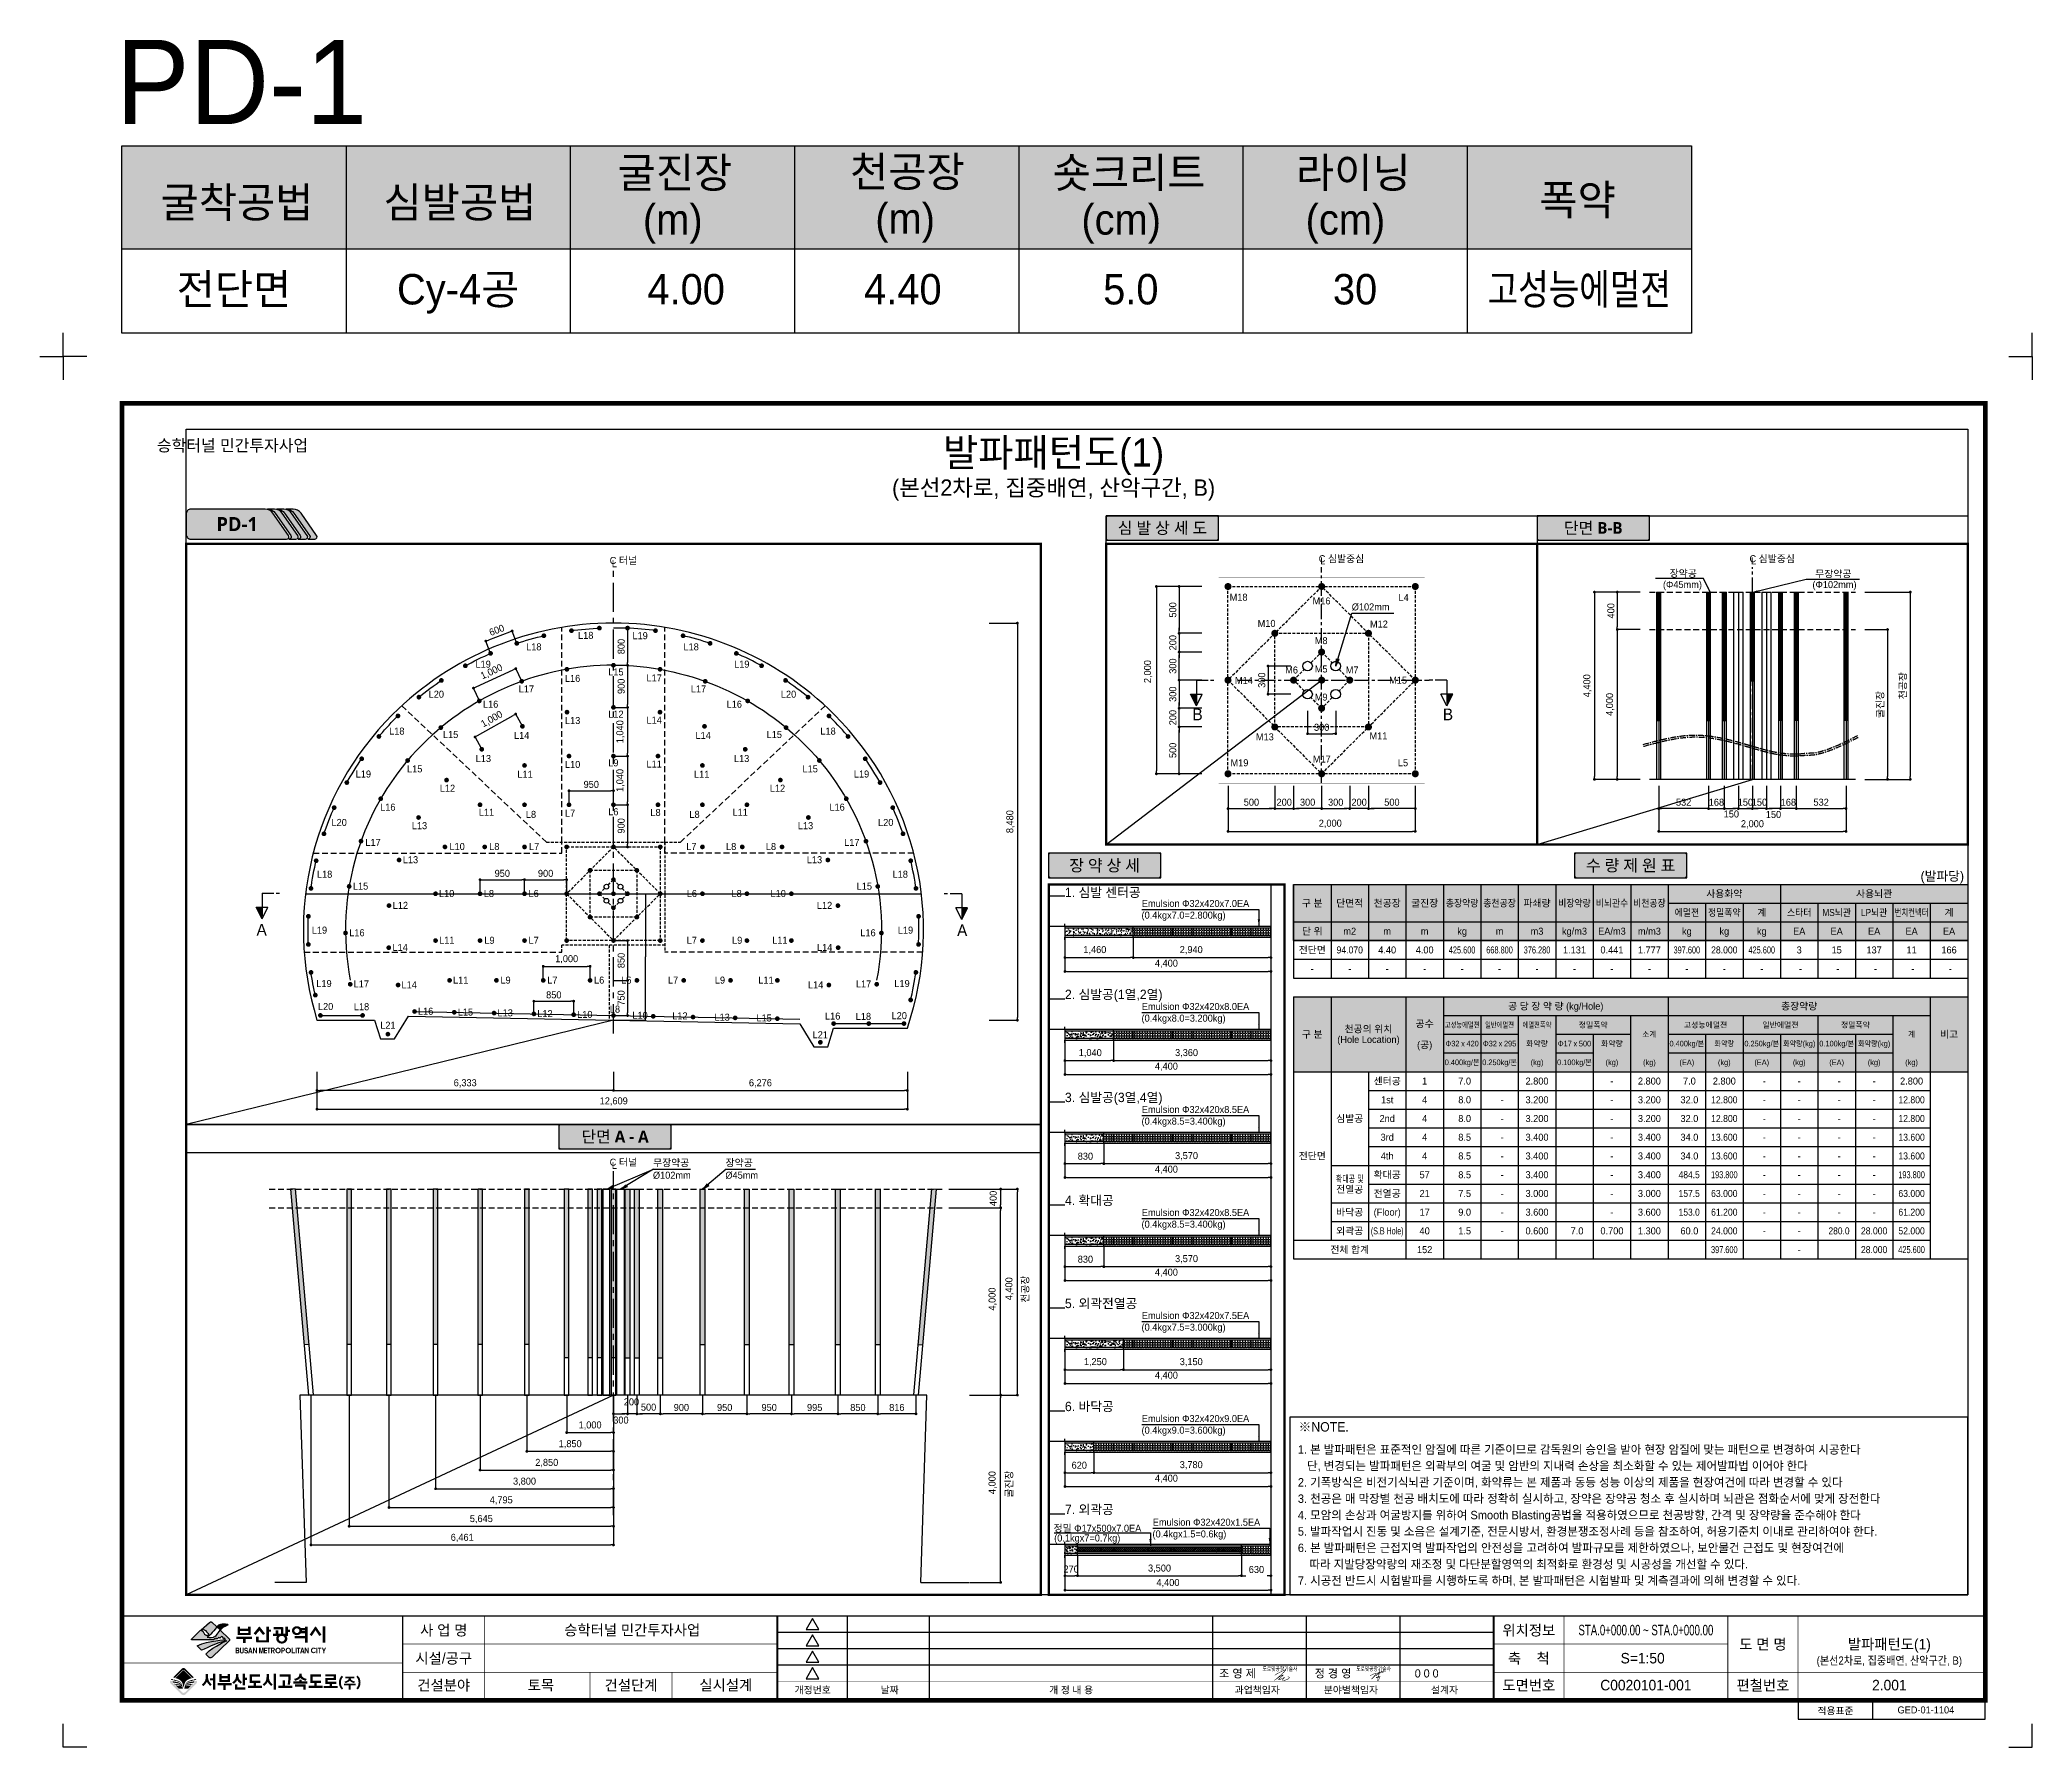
# Model space of a CAD drawing. Extents: x -689 to 317106, y 182884 to 219577.
# Drawn here: x 22250 to 64802, y 182884 to 219347 of the extents above; entities that cross this region are included whole.
import ezdxf
from ezdxf.enums import TextEntityAlignment as Align

# ---------------------------------------------------------------- set-up
doc = ezdxf.new("R2010")
doc.units = 0
doc.header["$LTSCALE"] = 500
doc.header["$MEASUREMENT"] = 0
for name, pattern in [('A-CENTR01', [2, 1.25, -0.25, 0.25, -0.25]), ('A-HIDDN01', [0.375, 0.25, -0.125]), ('HIDDEN', [0.375, 0.25, -0.125])]:
    doc.linetypes.add(name, pattern=pattern)
doc.layers.get('DEFPOINTS').update_dxf_attribs({"color": 55})
for name, color, linetype, true_color in [('0-100', 7, 'Continuous', 0x646464), ('0-251', 7, 'Continuous', 0x6e6e6e), ('0-252', 7, 'Continuous', 0xa0a0a0), ('0-253', 7, 'Continuous', 0xcfcfcf)]:
    doc.layers.add(name, color=color, linetype=linetype, true_color=true_color)
doc.layers.add('0-21', color=21, linetype='Continuous', plot=False)
doc.layers.add('0-250line', color=250, linetype='Continuous', lineweight=9, true_color=0x333333)
doc.layers.add('CZ-TEX-255', color=7, linetype='Continuous', lineweight=5, true_color=0xffffff)
for name, color, linetype in [('0-255', 52, 'Continuous'), ('A-DIM01', 1, 'Continuous'), ('A-TEXT02', 6, 'Continuous'), ('A-TEXT03', 7, 'Continuous'), ('CS-CNTL', 1, 'A-CENTR01'), ('CS-EXCV', 3, 'CFZ008'), ('CS-LEAL', 1, 'Continuous'), ('CS-TABL-LIN1', 4, 'Continuous'), ('CS-TABL-LIN2', 1, 'Continuous'), ('CS-TABL-TEX1', 3, 'Continuous'), ('CS-TABL-TEX2', 6, 'Continuous'), ('CS-TABL-TEX3', 7, 'Continuous'), ('CS-TEXT', 7, 'Continuous'), ('CUT-BOD-LIN', 6, 'HIDDEN'), ('CX-BORD', 7, 'Continuous'), ('CX-BORD-LIN1', 7, 'Continuous'), ('CX-BORD-LIN2', 7, 'Continuous'), ('CX-ICON-HA-253', 253, 'Continuous'), ('CX-MISC', 7, 'Continuous'), ('CZ-TABL-LIN1', 4, 'Continuous'), ('CZ-TEX0', 7, 'Continuous'), ('CZ-TEX1', 7, 'Continuous'), ('CZ-TEX2', 7, 'Continuous'), ('CZ-TEX3', 7, 'Continuous'), ('CZ-TEXT', 3, 'Continuous'), ('DO-GAK', 7, 'Continuous'), ('TITLE', 6, 'Continuous'), ('TU-BLOCK-EXP', 1, 'Continuous'), ('TU-BLOCK-LIN', 3, 'Continuous'), ('TU-BLOCK-MA', 6, 'Continuous'), ('TU-CNTL', 1, 'A-CENTR01'), ('TU-HOLE-EXEC', 3, 'Continuous'), ('TU-HOLE-LIN1', 1, 'Continuous'), ('TU-LEAD-AR', 1, 'Continuous'), ('TU-LEAD-LINE', 1, 'Continuous'), ('TU-LEAD-TEX1', 3, 'Continuous'), ('TU-전색', 7, 'Continuous'), ('뇌관연결1', 2, 'Continuous'), ('발파공(바닥)', 5, 'Continuous'), ('발파공(심발)', 4, 'Continuous'), ('발파공(외곽)', 6, 'Continuous'), ('발파공(전열)', 2, 'Continuous'), ('발파공(확대)', 7, 'Continuous'), ('치수선', 242, 'Continuous')]:
    doc.layers.add(name, color=color, linetype=linetype)
doc.styles.add('GTXT', font='')
doc.styles.get("Standard").update_dxf_attribs({"font": ''})
doc.styles.add('STYLE1', font='')
doc.styles.add('TB_BTXT', font='')
doc.styles.add('TB_TEXT', font='')
doc.styles.add('굴림체', font='')
doc.styles.add('돋움', font='')
doc.styles.add('돋움체', font='')
doc.styles.add('맑은고딕(굵게)', font='malgunbd.ttf')
doc.styles.add('일반문자', font='')
doc.styles.add('제목', font='')
doc.styles.get('GTXT').set_extended_font_data('Dotum')
doc.styles.get('Standard').set_extended_font_data('Dotum')
doc.styles.get('STYLE1').set_extended_font_data('Dotum')
doc.styles.get('TB_BTXT').set_extended_font_data('Dotum')
doc.styles.get('TB_TEXT').set_extended_font_data('Dotum')
doc.styles.get('굴림체').set_extended_font_data('Dotum')
doc.styles.get('돋움').set_extended_font_data('Dotum')
doc.styles.get('돋움체').set_extended_font_data('Dotum')
doc.styles.get('일반문자').set_extended_font_data('Dotum')
doc.styles.get('제목').set_extended_font_data('Dotum')
doc.linetypes.add('CFZ008', pattern='A,0.9,-0.2,[106,KHCLINE.shx,S=0.00606,R=180,X=0,Y=0],0.9', length=2)
doc.linetypes.add('E-DIGLN01', pattern='A,0.9,-0.2,[19,kscals.shx,S=0.1,R=180,X=0,Y=0],0.9', length=2)
doc.dimstyles.new('D_50', dxfattribs={"dimscale": 50, "dimtxt": 3, "dimasz": 1.2, "dimexe": 0, "dimexo": 0, "dimgap": 1.2, "dimtad": 1, "dimdec": 0, "dimrnd": 0.0005, "dimdsep": 46, "dimlunit": 6, "dimtxsty": '돋움체', "dimblk": 'DOT', "dimcen": 0.09, "dimclrd": 1, "dimclre": 1, "dimclrt": 1, "dimaunit": 1, "dimadec": 0, "dimazin": 0, "dimtfac": 1, "dimtdec": 0, "dimtix": 1, "dimtmove": 2, "dimatfit": 0, "dimfxl": 1, "dimtvp": 2, "dimtolj": 1, "dimtzin": 0, "dimlwd": -1, "dimlwe": -1, "dimarcsym": 0})
doc.dimstyles.new('DIM01', dxfattribs={"dimscale": 50, "dimtxt": 3, "dimasz": 1, "dimexe": 1, "dimexo": 0, "dimgap": 1, "dimtad": 1, "dimdec": 0, "dimzin": 0, "dimdsep": 46, "dimlunit": 6, "dimtxsty": '돋움', "dimblk": 'CZDIMA3', "dimcen": 2, "dimclrd": 256, "dimclre": 256, "dimclrt": 3, "dimadec": 4, "dimazin": 0, "dimtfac": 1, "dimtdec": 0, "dimtix": 1, "dimtmove": 2, "dimatfit": 3, "dimfxl": 1, "dimtolj": 1, "dimtzin": 0, "dimarcsym": 0})
doc.dimstyles.get("Standard").update_dxf_attribs({"dimtxt": 0.18, "dimasz": 0.18, "dimexe": 0.18, "dimexo": 0.0625, "dimgap": 0.09, "dimtad": 0, "dimtih": 1, "dimtoh": 1, "dimdec": 4, "dimzin": 0, "dimdsep": 46, "dimtxsty": 'Standard', "dimcen": 0.09, "dimadec": 0, "dimazin": 0, "dimtfac": 1, "dimtdec": 4, "dimtofl": 0, "dimtmove": 0, "dimatfit": 3, "dimfxl": 1, "dimtolj": 1, "dimtzin": 0, "dimarcsym": 0})

msp = doc.modelspace()

# ---------------------------------------------------------------- texts
at = {"layer": '0-255', "color": 7, "true_color": 0xffffff, "style": '맑은고딕(굵게)'}
for s, p in [('심 발 상 세 도', (46226.58188, 208922.76852)), ('단면 B-B', (55426.58188, 208922.76852)), ('장 약 상 세', (44990.69074, 201715.15052)), ('수 량 제 원 표', (56226.58188, 201715.15052)), ('단면 A - A', (34534.36731, 195922.76852))]:
    msp.add_text(s, height=250, rotation=359.97820732, dxfattribs=at).set_placement(p, align=Align.MIDDLE_CENTER)
at = {"layer": 'A-TEXT03', "style": '돋움체'}
for s, p in [('B', (46977.07625, 204941.17198)), ('B', (52325.24664, 204941.17198)), ('A', (26987.81997, 200342.31171)), ('A', (41949.94936, 200330.36301))]:
    msp.add_text(s, height=250, dxfattribs=at).set_placement(p, align=Align.MIDDLE)
at = {"layer": 'CS-TABL-TEX1', "style": '굴림체'}
for s, p in [('굴진장', (35815.17764, 216518.36853)), ('천공장', (40778.07956, 216540.27354)), ('숏크리트', (45515.12398, 216517.22507)), ('라이닝', (50303.96317, 216517.22507)), ('굴착공법', (26461.13115, 215883.78093)), ('심발공법', (31221.60959, 215883.78093)), ('폭약', (55092.80236, 215938.09909)), ('(m)', (35767.87005, 215431.00376)), ('(m)', (40730.77198, 215452.90877)), ('(cm)', (45345.54843, 215431.00376)), ('(cm)', (50134.38762, 215431.00376))]:
    msp.add_text(s, height=650, dxfattribs=at).set_placement(p, align=Align.MIDDLE)
at = {"layer": 'CS-TABL-TEX3'}
for s, height, style, p in [('전단면', 650, '굴림체', (26395.99331, 214020.79045)), ('Cy-4공', 650, '굴림체', (31184.81617, 214020.79045)), ('4.00', 650, '굴림체', (36054.295, 214020.79045)), ('4.40', 650, '굴림체', (40682.42289, 214020.79045)), ('5.0', 650, '굴림체', (45551.3174, 214020.79045)), ('30', 650, '굴림체', (50340.15659, 214020.79045)), ('전단면', 150, '돋움', (49426.58188, 199909.94733)), ('4.40', 150, '돋움', (51026.58188, 199909.94733)), ('4.00', 150, '돋움', (51826.58188, 199909.94733)), ('1.131', 150, '돋움', (55026.58188, 199909.94733)), ('0.441', 150, '돋움', (55826.58188, 199909.94733)), ('1.777', 150, '돋움', (56626.58188, 199909.94733)), ('3', 150, '돋움', (59826.58188, 199909.94733)), ('15', 150, '돋움', (60626.58188, 199909.94733)), ('137', 150, '돋움', (61426.58188, 199909.94733)), ('11', 150, '돋움', (62226.58188, 199909.94733)), ('166', 150, '돋움', (63026.58188, 199909.94733)), ('-', 150, '돋움', (49426.58188, 199509.94733)), ('-', 150, '돋움', (50226.58188, 199509.94733)), ('-', 150, '돋움', (51026.58188, 199509.94733)), ('-', 150, '돋움', (51826.58188, 199509.94733)), ('-', 150, '돋움', (52626.58188, 199509.94733)), ('-', 150, '돋움', (53426.58188, 199509.94733)), ('-', 150, '돋움', (54226.58188, 199509.94733)), ('-', 150, '돋움', (55026.58188, 199509.94733)), ('-', 150, '돋움', (55826.58188, 199509.94733)), ('-', 150, '돋움', (56626.58188, 199509.94733)), ('-', 150, '돋움', (57426.58188, 199509.94733)), ('-', 150, '돋움', (58226.58188, 199509.94733)), ('-', 150, '돋움', (59026.58188, 199509.94733)), (' -', 150, '돋움', (59826.58188, 199509.94733)), (' -', 150, '돋움', (60626.58188, 199509.94733)), (' -', 150, '돋움', (61426.58188, 199509.94733)), (' -', 150, '돋움', (62226.58188, 199509.94733)), (' -', 150, '돋움', (63026.58188, 199509.94733)), ('센터공', 150, '돋움', (51026.58188, 197109.94733)), ('1', 150, '돋움', (51826.58188, 197109.94733)), ('  7.0', 150, '돋움', (52626.58188, 197109.94733)), ('2.800', 150, '돋움', (54226.58188, 197109.94733)), ('-', 150, '돋움', (55826.58188, 197109.94733)), ('2.800', 150, '돋움', (56626.58188, 197109.94733)), ('  7.0', 150, '돋움', (57426.58188, 197109.94733)), ('2.800', 150, '돋움', (58226.58188, 197109.94733)), ('  -', 150, '돋움', (59026.58188, 197109.94733)), ('-', 150, '돋움', (59826.58188, 197109.94733)), ('  -', 150, '돋움', (60626.58188, 197109.94733)), ('-', 150, '돋움', (61426.58188, 197109.94733)), ('2.800', 150, '돋움', (62226.58188, 197109.94733)), ('1st', 150, '돋움', (51026.58188, 196709.94733)), ('4', 150, '돋움', (51826.58188, 196709.94733)), ('  8.0', 150, '돋움', (52626.58188, 196709.94733)), ('  -', 150, '돋움', (53426.58188, 196709.94733)), ('3.200', 150, '돋움', (54226.58188, 196709.94733)), ('-', 150, '돋움', (55826.58188, 196709.94733)), ('3.200', 150, '돋움', (56626.58188, 196709.94733)), ('  32.0', 150, '돋움', (57426.58188, 196709.94733)), ('  -', 150, '돋움', (59026.58188, 196709.94733)), ('-', 150, '돋움', (59826.58188, 196709.94733)), ('  -', 150, '돋움', (60626.58188, 196709.94733)), ('-', 150, '돋움', (61426.58188, 196709.94733)), ('심발공', 150, '돋움', (50226.58188, 196309.94733)), ('2nd', 150, '돋움', (51026.58188, 196309.94733)), ('4', 150, '돋움', (51826.58188, 196309.94733)), ('  8.0', 150, '돋움', (52626.58188, 196309.94733)), ('  -', 150, '돋움', (53426.58188, 196309.94733)), ('3.200', 150, '돋움', (54226.58188, 196309.94733)), ('-', 150, '돋움', (55826.58188, 196309.94733)), ('3.200', 150, '돋움', (56626.58188, 196309.94733)), ('  32.0', 150, '돋움', (57426.58188, 196309.94733)), ('  -', 150, '돋움', (59026.58188, 196309.94733)), ('-', 150, '돋움', (59826.58188, 196309.94733)), ('  -', 150, '돋움', (60626.58188, 196309.94733)), ('-', 150, '돋움', (61426.58188, 196309.94733)), ('3rd', 150, '돋움', (51026.58188, 195909.94733)), ('4', 150, '돋움', (51826.58188, 195909.94733)), ('  8.5', 150, '돋움', (52626.58188, 195909.94733)), ('  -', 150, '돋움', (53426.58188, 195909.94733)), ('3.400', 150, '돋움', (54226.58188, 195909.94733)), ('-', 150, '돋움', (55826.58188, 195909.94733)), ('3.400', 150, '돋움', (56626.58188, 195909.94733)), ('  34.0', 150, '돋움', (57426.58188, 195909.94733)), ('  -', 150, '돋움', (59026.58188, 195909.94733)), ('-', 150, '돋움', (59826.58188, 195909.94733)), ('  -', 150, '돋움', (60626.58188, 195909.94733)), ('-', 150, '돋움', (61426.58188, 195909.94733)), ('전단면', 150, '돋움', (49426.58188, 195509.94733)), ('4th', 150, '돋움', (51026.58188, 195509.94733)), ('4', 150, '돋움', (51826.58188, 195509.94733)), ('  8.5', 150, '돋움', (52626.58188, 195509.94733)), ('  -', 150, '돋움', (53426.58188, 195509.94733)), ('3.400', 150, '돋움', (54226.58188, 195509.94733)), ('-', 150, '돋움', (55826.58188, 195509.94733)), ('3.400', 150, '돋움', (56626.58188, 195509.94733)), ('  34.0', 150, '돋움', (57426.58188, 195509.94733)), ('  -', 150, '돋움', (59026.58188, 195509.94733)), ('-', 150, '돋움', (59826.58188, 195509.94733)), ('  -', 150, '돋움', (60626.58188, 195509.94733)), ('-', 150, '돋움', (61426.58188, 195509.94733)), ('전열공', 150, '돋움', (50226.58188, 194797.44733)), ('확대공', 150, '돋움', (51026.58188, 195109.94733)), ('57', 150, '돋움', (51826.58188, 195109.94733)), ('  8.5', 150, '돋움', (52626.58188, 195109.94733)), ('  -', 150, '돋움', (53426.58188, 195109.94733)), ('3.400', 150, '돋움', (54226.58188, 195109.94733)), ('-', 150, '돋움', (55826.58188, 195109.94733)), ('3.400', 150, '돋움', (56626.58188, 195109.94733)), ('  -', 150, '돋움', (59026.58188, 195109.94733)), ('-', 150, '돋움', (59826.58188, 195109.94733)), ('  -', 150, '돋움', (60626.58188, 195109.94733)), ('-', 150, '돋움', (61426.58188, 195109.94733)), ('전열공', 150, '돋움', (51026.58188, 194709.94733)), ('21', 150, '돋움', (51826.58188, 194709.94733)), ('  7.5', 150, '돋움', (52626.58188, 194709.94733)), ('  -', 150, '돋움', (53426.58188, 194709.94733)), ('3.000', 150, '돋움', (54226.58188, 194709.94733)), ('-', 150, '돋움', (55826.58188, 194709.94733)), ('3.000', 150, '돋움', (56626.58188, 194709.94733)), ('  -', 150, '돋움', (59026.58188, 194709.94733)), ('-', 150, '돋움', (59826.58188, 194709.94733)), ('  -', 150, '돋움', (60626.58188, 194709.94733)), ('-', 150, '돋움', (61426.58188, 194709.94733)), ('바닥공', 150, '돋움', (50226.58188, 194309.94733)), ('(Floor)', 150, '돋움', (51026.58188, 194309.94733)), ('17', 150, '돋움', (51826.58188, 194309.94733)), ('  9.0', 150, '돋움', (52626.58188, 194309.94733)), ('  -', 150, '돋움', (53426.58188, 194309.94733)), ('3.600', 150, '돋움', (54226.58188, 194309.94733)), ('-', 150, '돋움', (55826.58188, 194309.94733)), ('3.600', 150, '돋움', (56626.58188, 194309.94733)), ('  -', 150, '돋움', (59026.58188, 194309.94733)), ('-', 150, '돋움', (59826.58188, 194309.94733)), ('  -', 150, '돋움', (60626.58188, 194309.94733)), ('-', 150, '돋움', (61426.58188, 194309.94733)), ('외곽공', 150, '돋움', (50226.58188, 193909.94733)), ('40', 150, '돋움', (51826.58188, 193909.94733)), ('  1.5', 150, '돋움', (52626.58188, 193909.94733)), ('  -', 150, '돋움', (53426.58188, 193909.94733)), ('0.600', 150, '돋움', (54226.58188, 193909.94733)), ('  7.0', 150, '돋움', (55026.58188, 193909.94733)), ('0.700', 150, '돋움', (55826.58188, 193909.94733)), ('1.300', 150, '돋움', (56626.58188, 193909.94733)), ('  60.0', 150, '돋움', (57426.58188, 193909.94733)), ('  -', 150, '돋움', (59026.58188, 193909.94733)), ('-', 150, '돋움', (59826.58188, 193909.94733)), ('전체 합계', 150, '돋움', (50226.58188, 193509.94733)), ('152', 150, '돋움', (51826.58188, 193509.94733)), ('-', 150, '돋움', (59826.58188, 193509.94733))]:
    msp.add_text(s, height=height, dxfattribs=dict(at, style=style)).set_placement(p, align=Align.MIDDLE_CENTER)
for s, height, style, width, p in [('고성능에멀젼', 650, '굴림체', 0.8, (55128.99578, 214020.79045)), ('94.070', 150, '돋움', 0.94, (50226.58188, 199909.94733)), ('425.600', 150, '돋움', 0.8, (52626.58188, 199909.94733)), ('668.800', 150, '돋움', 0.8, (53426.58188, 199909.94733)), ('376.280', 150, '돋움', 0.8, (54226.58188, 199909.94733)), ('397.600', 150, '돋움', 0.8, (57426.58188, 199909.94733)), ('28.000', 150, '돋움', 0.94, (58226.58188, 199909.94733)), ('425.600', 150, '돋움', 0.8, (59026.58188, 199909.94733)), ('12.800', 150, '돋움', 0.94, (58226.58188, 196709.94733)), ('12.800', 150, '돋움', 0.94, (62226.58188, 196709.94733)), ('12.800', 150, '돋움', 0.94, (58226.58188, 196309.94733)), ('12.800', 150, '돋움', 0.94, (62226.58188, 196309.94733)), ('13.600', 150, '돋움', 0.94, (58226.58188, 195909.94733)), ('13.600', 150, '돋움', 0.94, (62226.58188, 195909.94733)), ('13.600', 150, '돋움', 0.94, (58226.58188, 195509.94733)), ('13.600', 150, '돋움', 0.94, (62226.58188, 195509.94733)), ('확대공 및', 150, '돋움', 0.71, (50226.58188, 195022.44733)), ('  484.5', 150, '돋움', 0.92, (57426.58188, 195109.94733)), ('193.800', 150, '돋움', 0.8, (58226.58188, 195109.94733)), ('193.800', 150, '돋움', 0.8, (62226.58188, 195109.94733)), ('  157.5', 150, '돋움', 0.92, (57426.58188, 194709.94733)), ('63.000', 150, '돋움', 0.94, (58226.58188, 194709.94733)), ('63.000', 150, '돋움', 0.94, (62226.58188, 194709.94733)), ('  153.0', 150, '돋움', 0.92, (57426.58188, 194309.94733)), ('61.200', 150, '돋움', 0.94, (58226.58188, 194309.94733)), ('61.200', 150, '돋움', 0.94, (62226.58188, 194309.94733)), ('(S.B Hole)', 150, '돋움', 0.63, (51026.58188, 193909.94733)), ('24.000', 150, '돋움', 0.94, (58226.58188, 193909.94733)), ('  280.0', 150, '돋움', 0.92, (60626.58188, 193909.94733)), ('28.000', 150, '돋움', 0.94, (61426.58188, 193909.94733)), ('52.000', 150, '돋움', 0.94, (62226.58188, 193909.94733)), ('397.600', 150, '돋움', 0.8, (58226.58188, 193509.94733)), ('28.000', 150, '돋움', 0.94, (61426.58188, 193509.94733)), ('425.600', 150, '돋움', 0.8, (62226.58188, 193509.94733))]:
    msp.add_text(s, height=height, dxfattribs=dict(at, style=style, width=width)).set_placement(p, align=Align.MIDDLE_CENTER)
at = {"layer": 'CS-TEXT'}
for s, p in [('C 터널', (34420.83172, 208153.51376)), ('L', (34464.95493, 208084.88057)), ('C 심발중심', (49564.98146, 208190.56111, 0)), ('L', (49598.06348, 208144.39382, 0)), ('C 심발중심', (58764.98146, 208190.56111, 0)), ('L', (58798.06348, 208144.39382, 0)), ('C 터널', (34420.83172, 195301.95294)), ('L', (34464.95493, 195233.31974))]:
    msp.add_text(s, height=150, dxfattribs=at).set_placement(p)
at = {"layer": 'CZ-TEX-255', "lineweight": 18, "style": '맑은고딕(굵게)'}
msp.add_text('PD-1', height=300, dxfattribs=at).set_placement((26464.86899, 209004.54758), align=Align.MIDDLE_CENTER)
at = {"layer": 'CZ-TEX1', "color": 1, "style": '제목'}
msp.add_text('PD-1', height=1800, dxfattribs=at).set_placement((23876.23, 217546.74891))
at = {"layer": 'CZ-TEX2'}
for s, height, style, p in [('(Φ45mm)', 150, 'STYLE1', (57332.83703, 207638.34643)), ('장약공', 150, 'STYLE1', (57349.61258, 207878.07418)), ('(Φ102mm)', 150, 'STYLE1', (60580.16236, 207638.34643)), ('무장약공', 150, 'STYLE1', (60555.56644, 207868.07418)), ('M18', 150, 'STYLE1', (47852.75455, 207367.64425)), ('M16', 150, 'STYLE1', (49624.39539, 207289.18528, 0)), ('L4', 150, 'STYLE1', (51377.80931, 207361.32036)), ('M10', 150, 'STYLE1', (48450.94524, 206808.99285)), ('M12', 150, 'STYLE1', (50850.02492, 206794.71514)), ('M8', 150, 'STYLE1', (49616.44461, 206442.04836, 0)), ('M6', 150, 'STYLE1', (48984.93321, 205814.14234, 0)), ('M5', 150, 'STYLE1', (49616.44461, 205835.42932, 0)), ('M7', 150, 'STYLE1', (50278.27269, 205814.14234, 0)), ('M14', 150, 'STYLE1', (47966.58654, 205589.36533)), ('M15', 150, 'STYLE1', (51258.86709, 205597.06965)), ('M9', 150, 'STYLE1', (49616.44461, 205234.99176, 0)), ('M13', 150, 'STYLE1', (48413.83378, 204385.61553)), ('M11', 150, 'STYLE1', (50839.88897, 204408.19046)), ('M19', 150, 'STYLE1', (47871.10002, 203832.66815)), ('M17', 150, 'STYLE1', (49630.57181, 203912.10445, 0)), ('L5', 150, 'STYLE1', (51364.09596, 203832.66815)), ('(발파당)', 200, '제목', (62882.64716, 201388.09381)), ('L9', 150, 'STYLE1', (31853.5849, 200041.23715, 0)), ('L9', 150, 'STYLE1', (37143.26093, 200041.23715, 0))]:
    msp.add_text(s, height=height, dxfattribs=dict(at, style=style)).set_placement(p, align=Align.CENTER)
for s, style, p in [('Ø102mm', 'STYLE1', (50269.5056, 207160.82874)), ('L18', 'STYLE1', (32635.98089, 206307.75222, 0)), ('L18', 'STYLE1', (33745.64907, 206553.23114, 0)), ('L19', 'STYLE1', (34906.63328, 206546.85734, 0)), ('L18', 'STYLE1', (35996.66657, 206307.75222, 0)), ('L19', 'STYLE1', (31554.0722, 205938.92733, 0)), ('L19', 'STYLE1', (37077.76004, 205938.92733, 0)), ('L17', 'STYLE1', (32478.41764, 205409.36446, 0)), ('L16', 'STYLE1', (33464.97086, 205635.32817, 0)), ('L15', 'STYLE1', (34389.59824, 205771.74254, 0)), ('L17', 'STYLE1', (35207.13413, 205643.77832, 0)), ('L17', 'STYLE1', (36153.41461, 205409.36446, 0)), ('L20', 'STYLE1', (30554.51733, 205296.27711, 0)), ('L16', 'STYLE1', (31713.82656, 205083.95449, 0)), ('L16', 'STYLE1', (36918.20949, 205083.95449, 0)), ('L20', 'STYLE1', (38076.90731, 205296.27711, 0)), ('L13', 'STYLE1', (33465.57306, 204735.32795, 0)), ('L12', 'STYLE1', (34390.20044, 204871.74231, 0)), ('L14', 'STYLE1', (35207.73633, 204743.77809, 0)), ('L18', 'STYLE1', (29710.65598, 204509.0617, 0)), ('L15', 'STYLE1', (30859.5318, 204435.4974, 0)), ('L14', 'STYLE1', (32377.93644, 204417.09072, 0)), ('L14', 'STYLE1', (36253.692, 204417.09072, 0)), ('L15', 'STYLE1', (37772.30044, 204435.4974, 0)), ('L18', 'STYLE1', (38921.17627, 204509.0617, 0)), ('L15', 'STYLE1', (30092.47332, 203702.06194, 0)), ('L13', 'STYLE1', (31559.213, 203923.62141, 0)), ('L10', 'STYLE1', (33465.57306, 203796.99996, 0)), ('L9', 'STYLE1', (34390.20044, 203831.74231, 0)), ('L11', 'STYLE1', (35207.73633, 203805.4501, 0)), ('L13', 'STYLE1', (37074.45348, 203923.62141, 0)), ('L15', 'STYLE1', (38539.15512, 203702.06194, 0)), ('L19', 'STYLE1', (28996.56055, 203592.55377, 0)), ('L12', 'STYLE1', (30792.15368, 203288.61083, 0)), ('L11', 'STYLE1', (32449.41121, 203585.9842, 0)), ('L11', 'STYLE1', (36221.34766, 203585.9842, 0)), ('L12', 'STYLE1', (37840.69759, 203288.61083, 0)), ('L19', 'STYLE1', (39636.08692, 203592.55377, 0)), ('L16', 'STYLE1', (29518.07089, 202885.10612, 0)), ('L16', 'STYLE1', (39113.76135, 202885.10612, 0)), ('L20', 'STYLE1', (28479.00701, 202558.2085, 0)), ('L13', 'STYLE1', (30194.42932, 202489.25184, 0)), ('L11', 'STYLE1', (31625.58161, 202774.60991, 0)), ('L8', 'STYLE1', (32630.97621, 202730.66007, 0)), ('L7', 'STYLE1', (33465.57306, 202756.99996, 0)), ('L6', 'STYLE1', (34389.52424, 202786.54458, 0)), ('L8', 'STYLE1', (35289.98501, 202771.77227, 0)), ('L8', 'STYLE1', (36123.34245, 202730.66007, 0)), ('L11', 'STYLE1', (37045.17726, 202774.60991, 0)), ('L13', 'STYLE1', (38439.23716, 202489.25184, 0)), ('L20', 'STYLE1', (40152.82524, 202558.2085, 0)), ('L17', 'STYLE1', (29203.48208, 202132.34135, 0)), ('L10', 'STYLE1', (30997.87334, 202043.90084, 0)), ('L8', 'STYLE1', (31847.87334, 202043.90084, 0)), ('L7', 'STYLE1', (32697.87334, 202043.90084, 0)), ('L7', 'STYLE1', (36056.44532, 202043.90084, 0)), ('L8', 'STYLE1', (36906.44532, 202043.90084, 0)), ('L8', 'STYLE1', (37756.44532, 202043.90084, 0)), ('L17', 'STYLE1', (39428.55396, 202132.34135, 0)), ('L13', 'STYLE1', (30002.49561, 201762.0289, 0)), ('L13', 'STYLE1', (38631.17088, 201762.0289, 0)), ('L18', 'STYLE1', (28169.01212, 201451.94155, 0)), ('L15', 'STYLE1', (28936.24936, 201197.84329, 0)), ('L15', 'STYLE1', (39695.58289, 201197.84329, 0)), ('L18', 'STYLE1', (40462.82012, 201451.94155, 0)), ('L12', 'STYLE1', (29787.17336, 200787.40766, 0)), ('L10', 'STYLE1', (30775.3518, 201041.23715, 0)), ('L8', 'STYLE1', (31731.1796, 201041.23715, 0)), ('L6', 'STYLE1', (32687.00979, 201041.23715, 0)), ('L6', 'STYLE1', (36066.69746, 201041.23715, 0)), ('L8', 'STYLE1', (37023.13906, 201041.23715, 0)), ('L10', 'STYLE1', (37856.07284, 201041.23715, 0)), ('L12', 'STYLE1', (38845.67791, 200787.40766, 0)), ('L19', 'STYLE1', (28058.0449, 200258.8424, 0)), ('L16', 'STYLE1', (28858.38698, 200202.20661, 0)), ('L14', 'STYLE1', (29782.06316, 199889.29791, 0)), ('L11', 'STYLE1', (30778.42937, 200044.87353, 0)), ('L7', 'STYLE1', (32687.00979, 200041.23715, 0)), ('L7', 'STYLE1', (36066.49365, 200041.23715, 0)), ('L11', 'STYLE1', (37892.3295, 200044.87353, 0)), ('L14', 'STYLE1', (38849.56528, 199889.29791, 0)), ('L16', 'STYLE1', (39773.64907, 200202.20661, 0)), ('L19', 'STYLE1', (40574.60256, 200258.8424, 0)), ('L19', 'STYLE1', (28155.61421, 199117.68763, 0)), ('L17', 'STYLE1', (28952.46752, 199108.54002, 0)), ('L14', 'STYLE1', (29975.3518, 199091.23715, 0)), ('L11', 'STYLE1', (31075.3518, 199191.23715, 0)), ('L9', 'STYLE1', (32087.00979, 199191.23715, 0)), ('L7', 'STYLE1', (33087.00979, 199191.23715, 0)), ('L6', 'STYLE1', (34087.00979, 199191.23715, 0)), ('L6', 'STYLE1', (34666.69746, 199191.23715, 0)), ('L7', 'STYLE1', (35666.49365, 199191.23715, 0)), ('L9', 'STYLE1', (36666.49365, 199191.23715, 0)), ('L11', 'STYLE1', (37595.40708, 199191.23715, 0)), ('L14', 'STYLE1', (38656.27664, 199091.23715, 0)), ('L17', 'STYLE1', (39679.36472, 199108.54002, 0)), ('L19', 'STYLE1', (40500.78606, 199117.68763, 0)), ('L20', 'STYLE1', (28189.97584, 198627.03442, 0)), ('L18', 'STYLE1', (28956.62526, 198623.02436, 0)), ('L8', 'STYLE1', (34424.21694, 198571.46012, 0)), ('L21', 'STYLE1', (29520.46085, 198226.89125, 0)), ('L16', 'STYLE1', (30326.20154, 198526.22015, 0)), ('L15', 'STYLE1', (31176.03159, 198509.22355, 0)), ('L13', 'STYLE1', (32025.86164, 198492.22695, 0)), ('L12', 'STYLE1', (32875.6917, 198475.23035, 0)), ('L10', 'STYLE1', (33725.52175, 198458.23375, 0)), ('L10', 'STYLE1', (34905.90289, 198439.01618, 0)), ('L12', 'STYLE1', (35757.15957, 198427.18592, 0)), ('L13', 'STYLE1', (36657.80484, 198398.54041, 0)), ('L15', 'STYLE1', (37555.80065, 198382.46635, 0)), ('L16', 'STYLE1', (39019.80091, 198422.65706, 0)), ('L18', 'STYLE1', (39676.0222, 198415.89715, 0)), ('L20', 'STYLE1', (40441.4488, 198431.41366, 0)), ('L21', 'STYLE1', (38754.92995, 198023.59987, 0)), ('무장약공', 'GTXT', (35348.29596, 195289.52658)), ('장약공', 'GTXT', (36895.9906, 195289.52658)), ('Ø102mm', 'GTXT', (35344.49584, 195023.69146)), ('Ø45mm', 'GTXT', (36892.19048, 195023.69146))]:
    msp.add_text(s, height=150, dxfattribs=dict(at, style=style)).set_placement(p)
at = {"layer": 'CZ-TEX2', "style": '돋움'}
for s, p in [('천공장', (43367.88976, 192375.81955)), ('굴진장', (43026.10854, 188212.73619))]:
    msp.add_text(s, height=150, rotation=90.000138978, dxfattribs=at).set_placement(p)
at = {"layer": 'CZ-TEXT', "color": 0, "style": '돋움'}
msp.add_text('※NOTE.', height=200, dxfattribs=at).set_placement((49133.83541, 189625.06484))
for s, p in [('1. 본 발파패턴은 표준적인 암질에 따른 기준이므로 감독원의 승인을 받아 현장 암질에 맞는 패턴으로 변경하여 시공한다', (49118.67767, 189240.94805)), ('   단, 변경되는 발파패턴은 외곽부의 여굴 및 암반의 지내력 손상을 최소화할 수 있는 제어발파법 이어야 한다', (49118.67767, 188890.94805)), ('2. 기폭방식은 비전기식뇌관 기준이며, 화약류는 본 제품과 동등 성능 이상의 제품을 현장여건에 따라 변경할 수 있다', (49118.67767, 188540.94805)), ('3. 천공은 매 막장별 천공 배치도에 따라 정확히 실시하고, 장약은 장약공 청소 후 실시하며 뇌관은 점화순서에 맞게 장전한다', (49118.67767, 188190.94805)), ('4. 모암의 손상과 여굴방지를 위하여 Smooth Blasting공법을 적용하였으므로 천공방향, 간격 및 장약량을 준수해야 한다', (49118.67767, 187840.94805)), ('5. 발파작업시 진동 및 소음은 설계기준, 전문시방서, 환경분쟁조정사례 등을 참조하여, 허용기준치 이내로 관리하여야 한다.', (49118.67767, 187490.94805)), ('6. 본 발파패턴은 근접지역 발파작업의 안전성을 고려하여 발파규모를 제한하였으나, 보안물건 근접도 및 현장여건에', (49118.67767, 187140.94805)), ('   따라 지발당장약량의 재조정 및 다단분할영역의 최적화로 환경성 및 시공성을 개선할 수 있다.', (49168.67767, 186790.94805)), ('7. 시공전 반드시 시험발파를 시행하도록 하며, 본 발파패턴은 시험발파 및 계측결과에 의해 변경할 수 있다.', (49118.67767, 186440.94805))]:
    msp.add_text(s, height=180, dxfattribs=at).set_placement(p, align=Align.MIDDLE_LEFT)
at = {"layer": 'TITLE', "style": '돋움'}
for s, p in [('1. 심발 센터공', (44143.68294, 201040.86053)), ('2. 심발공(1열,2열)', (44143.68294, 198860.86053)), ('3. 심발공(3열,4열)', (44143.68294, 196660.86053)), ('4. 확대공', (44143.68294, 194460.86053)), ('5. 외곽전열공', (44143.68294, 192260.86053)), ('6. 바닥공', (44143.68294, 190060.86053)), ('7. 외곽공', (44143.68294, 187860.86053))]:
    msp.add_text(s, height=200, dxfattribs=at).set_placement(p)
at = {"layer": 'TU-LEAD-TEX1', "style": 'GTXT'}
for s, p in [('Emulsion Φ32x420x7.0EA', (45785.58803, 200828.17606)), ('(0.4kgx7.0=2.800kg)', (45780.21181, 200578.09057)), ('Emulsion Φ32x420x8.0EA', (45785.58803, 198628.17606)), ('(0.4kgx8.0=3.200kg)', (45780.21181, 198378.09057)), ('(0.4kgx8.5=3.400kg)', (45780.21181, 196178.09057)), ('Emulsion Φ32x420x8.5EA', (45785.58803, 196428.17606)), ('(0.4kgx8.5=3.400kg)', (45780.21181, 193978.09057)), ('Emulsion Φ32x420x8.5EA', (45785.58803, 194228.17606)), ('(0.4kgx7.5=3.000kg)', (45780.21181, 191778.09057)), ('Emulsion Φ32x420x7.5EA', (45785.58803, 192028.17606)), ('Emulsion Φ32x420x9.0EA', (45785.58803, 189828.17606)), ('(0.4kgx9.0=3.600kg)', (45780.21181, 189578.09057)), ('정밀 Φ17x500x7.0EA', (43900.95194, 187483.81837)), ('Emulsion Φ32x420x1.5EA', (46019.55177, 187612.95241)), ('(0.1kgx7=0.7kg)', (43914.24787, 187275.97589)), ('(0.4kgx1.5=0.6kg)', (46014.17555, 187362.86691))]:
    msp.add_text(s, height=150, dxfattribs=at).set_placement(p)

# ---------------------------------------------------------------- blocks, each defined once
blk = doc.blocks.new('_Dot')
at = {"color": 0, "linetype": 'ByBlock', "lineweight": -2}
blk.add_line((-0.5, 0), (-1, 0), dxfattribs=at)
at = {"color": 0, "linetype": 'ByBlock', "const_width": 0.5}
blk.add_lwpolyline([(-0.25, 0, 1), (0.25, 0, 1)], format="xyb", close=True, dxfattribs=at)
blk = doc.blocks.new('*D30')
at = {"layer": 'A-DIM01', "color": 1, "ltscale": 10, "transparency": 16777216}
for p, q in [((47627, 202929), (47627, 202442)), ((51627, 202929), (51627, 202442)), ((47687, 202442), (51567, 202442))]:
    blk.add_line(p, q, dxfattribs=at)
at = {"layer": 'DEFPOINTS', "color": 0, "ltscale": 10, "transparency": 16777216}
for p in [(47627, 202929), (51627, 202929), (51627, 202442)]:
    blk.add_point(p, dxfattribs=at)
at = {"layer": 'A-DIM01', "color": 1, "ltscale": 10, "transparency": 16777216, "xscale": 60, "yscale": 60, "zscale": 60, "rotation": 180}
blk.add_blockref('_Dot', (47627, 202442), dxfattribs=at)
at = {"layer": 'A-DIM01', "color": 1, "ltscale": 10, "transparency": 16777216, "xscale": 60, "yscale": 60, "zscale": 60}
blk.add_blockref('_Dot', (51627, 202442), dxfattribs=at)
at = {"layer": 'A-DIM01', "color": 1, "ltscale": 10, "transparency": 16777216, "insert": (49811, 202604), "char_height": 150, "attachment_point": 5, "style": '돋움체'}
blk.add_mtext('\\A1;2,000', dxfattribs=at)
blk = doc.blocks.new('*D31')
at = {"layer": 'A-DIM01', "color": 1, "ltscale": 10, "transparency": 16777216}
for p, q in [((47627, 203415), (47627, 202929)), ((48627, 203415), (48627, 202929)), ((47687, 202929), (48567, 202929))]:
    blk.add_line(p, q, dxfattribs=at)
at = {"layer": 'DEFPOINTS', "color": 0, "ltscale": 10, "transparency": 16777216}
for p in [(47627, 203415), (48627, 203415), (48627, 202929)]:
    blk.add_point(p, dxfattribs=at)
at = {"layer": 'A-DIM01', "color": 1, "ltscale": 10, "transparency": 16777216, "xscale": 60, "yscale": 60, "zscale": 60, "rotation": 180}
blk.add_blockref('_Dot', (47627, 202929), dxfattribs=at)
at = {"layer": 'A-DIM01', "color": 1, "ltscale": 10, "transparency": 16777216, "xscale": 60, "yscale": 60, "zscale": 60}
blk.add_blockref('_Dot', (48627, 202929), dxfattribs=at)
at = {"layer": 'A-DIM01', "color": 1, "ltscale": 10, "transparency": 16777216, "insert": (48127, 203064), "char_height": 150, "attachment_point": 5, "style": '돋움체'}
blk.add_mtext('\\A1;500', dxfattribs=at)
blk = doc.blocks.new('*D32')
at = {"layer": 'A-DIM01', "color": 1, "ltscale": 10, "transparency": 16777216}
for p, q in [((48627, 203415), (48627, 202929)), ((49027, 203415), (49027, 202929)), ((48567, 202929), (48507, 202929)), ((48627, 202929), (49027, 202929)), ((49087, 202929), (49147, 202929))]:
    blk.add_line(p, q, dxfattribs=at)
at = {"layer": 'DEFPOINTS', "color": 0, "ltscale": 10, "transparency": 16777216}
for p in [(48627, 203415), (49027, 203415), (49027, 202929)]:
    blk.add_point(p, dxfattribs=at)
at = {"layer": 'A-DIM01', "color": 1, "ltscale": 10, "transparency": 16777216, "xscale": 60, "yscale": 60, "zscale": 60}
blk.add_blockref('_Dot', (48627, 202929), dxfattribs=at)
at = {"layer": 'A-DIM01', "color": 1, "ltscale": 10, "transparency": 16777216, "xscale": 60, "yscale": 60, "zscale": 60, "rotation": 180}
blk.add_blockref('_Dot', (49027, 202929), dxfattribs=at)
at = {"layer": 'A-DIM01', "color": 1, "ltscale": 10, "transparency": 16777216, "insert": (48827, 203064), "char_height": 150, "attachment_point": 5, "style": '돋움체'}
blk.add_mtext('\\A1;200', dxfattribs=at)
blk = doc.blocks.new('*D33')
at = {"layer": 'A-DIM01', "color": 1, "ltscale": 10, "transparency": 16777216}
for p, q in [((50627, 203415), (50627, 202929)), ((51627, 203415), (51627, 202929)), ((51567, 202929), (50687, 202929))]:
    blk.add_line(p, q, dxfattribs=at)
at = {"layer": 'DEFPOINTS', "color": 0, "ltscale": 10, "transparency": 16777216}
for p in [(50627, 203415), (51627, 203415), (50627, 202929)]:
    blk.add_point(p, dxfattribs=at)
at = {"layer": 'A-DIM01', "color": 1, "ltscale": 10, "transparency": 16777216, "xscale": 60, "yscale": 60, "zscale": 60}
for p, rotation in [((50627, 202929), 180.0000000000267), ((51627, 202929), 2.669864329618576e-11)]:
    blk.add_blockref('_Dot', p, dxfattribs=dict(at, rotation=rotation))
at = {"layer": 'A-DIM01', "color": 1, "ltscale": 10, "transparency": 16777216, "insert": (51127, 203064), "char_height": 150, "attachment_point": 5, "style": '돋움체'}
blk.add_mtext('\\A1;500', dxfattribs=at)
blk = doc.blocks.new('*D34')
at = {"layer": 'A-DIM01', "color": 1, "ltscale": 10, "transparency": 16777216}
for p, q in [((50226, 203415), (50226, 202929)), ((50627, 203415), (50627, 202929)), ((50166, 202929), (50106, 202929)), ((50627, 202929), (50226, 202929)), ((50687, 202929), (50747, 202929))]:
    blk.add_line(p, q, dxfattribs=at)
at = {"layer": 'DEFPOINTS', "color": 0, "ltscale": 10, "transparency": 16777216}
for p in [(50226, 203415), (50627, 203415), (50226, 202929)]:
    blk.add_point(p, dxfattribs=at)
at = {"layer": 'A-DIM01', "color": 1, "ltscale": 10, "transparency": 16777216, "xscale": 60, "yscale": 60, "zscale": 60}
for p, rotation in [((50226, 202929), 6.666442612347531e-11), ((50627, 202929), 180.0000000000666)]:
    blk.add_blockref('_Dot', p, dxfattribs=dict(at, rotation=rotation))
at = {"layer": 'A-DIM01', "color": 1, "ltscale": 10, "transparency": 16777216, "insert": (50427, 203064), "char_height": 150, "attachment_point": 5, "style": '돋움체'}
blk.add_mtext('\\A1;200', dxfattribs=at)
blk = doc.blocks.new('*D35')
at = {"layer": 'A-DIM01', "color": 1, "ltscale": 10, "transparency": 16777216}
for p, q in [((49627, 203415), (49627, 202929)), ((50226, 203415), (50226, 202929)), ((49687, 202929), (50166, 202929))]:
    blk.add_line(p, q, dxfattribs=at)
at = {"layer": 'DEFPOINTS', "color": 0, "ltscale": 10, "transparency": 16777216}
for p in [(49627, 203415), (50226, 203415), (50226, 202929)]:
    blk.add_point(p, dxfattribs=at)
at = {"layer": 'A-DIM01', "color": 1, "ltscale": 10, "transparency": 16777216, "xscale": 60, "yscale": 60, "zscale": 60, "rotation": 180}
blk.add_blockref('_Dot', (49627, 202929), dxfattribs=at)
at = {"layer": 'A-DIM01', "color": 1, "ltscale": 10, "transparency": 16777216, "xscale": 60, "yscale": 60, "zscale": 60}
blk.add_blockref('_Dot', (50226, 202929), dxfattribs=at)
at = {"layer": 'A-DIM01', "color": 1, "ltscale": 10, "transparency": 16777216, "insert": (49927, 203064), "char_height": 150, "attachment_point": 5, "style": '돋움체'}
blk.add_mtext('\\A1;300', dxfattribs=at)
blk = doc.blocks.new('*D36')
at = {"layer": 'A-DIM01', "color": 1, "ltscale": 10, "transparency": 16777216}
for p, q in [((49327, 205015), (49327, 204529)), ((49927, 205015), (49927, 204529)), ((49387, 204529), (49867, 204529))]:
    blk.add_line(p, q, dxfattribs=at)
at = {"layer": 'DEFPOINTS', "color": 0, "ltscale": 10, "transparency": 16777216}
for p in [(49327, 205015), (49927, 205015), (49927, 204529)]:
    blk.add_point(p, dxfattribs=at)
at = {"layer": 'A-DIM01', "color": 1, "ltscale": 10, "transparency": 16777216, "xscale": 60, "yscale": 60, "zscale": 60, "rotation": 180}
blk.add_blockref('_Dot', (49327, 204529), dxfattribs=at)
at = {"layer": 'A-DIM01', "color": 1, "ltscale": 10, "transparency": 16777216, "xscale": 60, "yscale": 60, "zscale": 60}
blk.add_blockref('_Dot', (49927, 204529), dxfattribs=at)
at = {"layer": 'A-DIM01', "color": 1, "ltscale": 10, "transparency": 16777216, "insert": (49627, 204664), "char_height": 150, "attachment_point": 5, "style": '돋움체'}
blk.add_mtext('\\A1;300', dxfattribs=at)
blk = doc.blocks.new('*D37')
at = {"layer": 'A-DIM01', "color": 1, "ltscale": 10, "transparency": 16777216}
for p, q in [((49027, 203415), (49027, 202929)), ((49627, 203415), (49627, 202929)), ((49567, 202929), (49087, 202929))]:
    blk.add_line(p, q, dxfattribs=at)
at = {"layer": 'DEFPOINTS', "color": 0, "ltscale": 10, "transparency": 16777216}
for p in [(49027, 203415), (49627, 203415), (49027, 202929)]:
    blk.add_point(p, dxfattribs=at)
at = {"layer": 'A-DIM01', "color": 1, "ltscale": 10, "transparency": 16777216, "xscale": 60, "yscale": 60, "zscale": 60}
for p, rotation in [((49027, 202929), 180.0000000000222), ((49627, 202929), 2.222222406089713e-11)]:
    blk.add_blockref('_Dot', p, dxfattribs=dict(at, rotation=rotation))
at = {"layer": 'A-DIM01', "color": 1, "ltscale": 10, "transparency": 16777216, "insert": (49327, 203064), "char_height": 150, "attachment_point": 5, "style": '돋움체'}
blk.add_mtext('\\A1;300', dxfattribs=at)
blk = doc.blocks.new('*D38')
at = {"layer": 'A-DIM01', "color": 1, "ltscale": 10, "transparency": 16777216}
for p, q in [((46583, 207672), (46097, 207672)), ((46097, 207612), (46097, 203732)), ((46583, 203672), (46097, 203672))]:
    blk.add_line(p, q, dxfattribs=at)
at = {"layer": 'DEFPOINTS', "color": 0, "ltscale": 10, "transparency": 16777216}
for p in [(46583, 207672), (46097, 203672), (46583, 203672)]:
    blk.add_point(p, dxfattribs=at)
at = {"layer": 'A-DIM01', "color": 1, "ltscale": 10, "transparency": 16777216, "xscale": 60, "yscale": 60, "zscale": 60}
for p, rotation in [((46097, 207672), 90), ((46097, 203672), 270)]:
    blk.add_blockref('_Dot', p, dxfattribs=dict(at, rotation=rotation))
at = {"layer": 'A-DIM01', "color": 1, "ltscale": 10, "transparency": 16777216, "insert": (45921, 205854), "char_height": 150, "attachment_point": 5, "rotation": 90, "style": '돋움체'}
blk.add_mtext('\\A1;2,000', dxfattribs=at)
blk = doc.blocks.new('*D39')
at = {"layer": 'A-DIM01', "color": 1, "ltscale": 10, "transparency": 16777216}
for p, q in [((47070, 207672), (46583, 207672)), ((46583, 207612), (46583, 206732)), ((47070, 206672), (46583, 206672))]:
    blk.add_line(p, q, dxfattribs=at)
at = {"layer": 'DEFPOINTS', "color": 0, "ltscale": 10, "transparency": 16777216}
for p in [(47070, 207672), (46583, 206672), (47070, 206672)]:
    blk.add_point(p, dxfattribs=at)
at = {"layer": 'A-DIM01', "color": 1, "ltscale": 10, "transparency": 16777216, "xscale": 60, "yscale": 60, "zscale": 60}
for p, rotation in [((46583, 207672), 90), ((46583, 206672), 270)]:
    blk.add_blockref('_Dot', p, dxfattribs=dict(at, rotation=rotation))
at = {"layer": 'A-DIM01', "color": 1, "ltscale": 10, "transparency": 16777216, "insert": (46448, 207172), "char_height": 150, "attachment_point": 5, "rotation": 90, "style": '돋움체'}
blk.add_mtext('\\A1;500', dxfattribs=at)
blk = doc.blocks.new('*D40')
at = {"layer": 'A-DIM01', "color": 1, "ltscale": 10, "transparency": 16777216}
for p, q in [((46583, 206732), (46583, 206792)), ((47070, 206672), (46583, 206672)), ((46583, 206672), (46583, 206272)), ((47070, 206272), (46583, 206272)), ((46583, 206212), (46583, 206152))]:
    blk.add_line(p, q, dxfattribs=at)
at = {"layer": 'DEFPOINTS', "color": 0, "ltscale": 10, "transparency": 16777216}
for p in [(47070, 206672), (46583, 206272), (47070, 206272)]:
    blk.add_point(p, dxfattribs=at)
at = {"layer": 'A-DIM01', "color": 1, "ltscale": 10, "transparency": 16777216, "xscale": 60, "yscale": 60, "zscale": 60}
for p, rotation in [((46583, 206672), 270), ((46583, 206272), 90)]:
    blk.add_blockref('_Dot', p, dxfattribs=dict(at, rotation=rotation))
at = {"layer": 'A-DIM01', "color": 1, "ltscale": 10, "transparency": 16777216, "insert": (46448, 206472), "char_height": 150, "attachment_point": 5, "rotation": 90, "style": '돋움체'}
blk.add_mtext('\\A1;200', dxfattribs=at)
blk = doc.blocks.new('*D41')
at = {"layer": 'A-DIM01', "color": 1, "ltscale": 10, "transparency": 16777216}
for p, q in [((47070, 204672), (46583, 204672)), ((46583, 203732), (46583, 204612)), ((47070, 203672), (46583, 203672))]:
    blk.add_line(p, q, dxfattribs=at)
at = {"layer": 'DEFPOINTS', "color": 0, "ltscale": 10, "transparency": 16777216}
for p in [(46583, 204672), (47070, 204672), (47070, 203672)]:
    blk.add_point(p, dxfattribs=at)
at = {"layer": 'A-DIM01', "color": 1, "ltscale": 10, "transparency": 16777216, "xscale": 60, "yscale": 60, "zscale": 60}
for p, rotation in [((46583, 204672), 90), ((46583, 203672), 270)]:
    blk.add_blockref('_Dot', p, dxfattribs=dict(at, rotation=rotation))
at = {"layer": 'A-DIM01', "color": 1, "ltscale": 10, "transparency": 16777216, "insert": (46448, 204172), "char_height": 150, "attachment_point": 5, "rotation": 90, "style": '돋움체'}
blk.add_mtext('\\A1;500', dxfattribs=at)
blk = doc.blocks.new('*D42')
at = {"layer": 'A-DIM01', "color": 1, "ltscale": 10, "transparency": 16777216}
for p, q in [((46583, 205132), (46583, 205192)), ((47070, 205072), (46583, 205072)), ((46583, 204672), (46583, 205072)), ((47070, 204672), (46583, 204672)), ((46583, 204612), (46583, 204552))]:
    blk.add_line(p, q, dxfattribs=at)
at = {"layer": 'DEFPOINTS', "color": 0, "ltscale": 10, "transparency": 16777216}
for p in [(46583, 205072), (47070, 205072), (47070, 204672)]:
    blk.add_point(p, dxfattribs=at)
at = {"layer": 'A-DIM01', "color": 1, "ltscale": 10, "transparency": 16777216, "xscale": 60, "yscale": 60, "zscale": 60}
for p, rotation in [((46583, 205072), 270), ((46583, 204672), 90)]:
    blk.add_blockref('_Dot', p, dxfattribs=dict(at, rotation=rotation))
at = {"layer": 'A-DIM01', "color": 1, "ltscale": 10, "transparency": 16777216, "insert": (46448, 204872), "char_height": 150, "attachment_point": 5, "rotation": 90, "style": '돋움체'}
blk.add_mtext('\\A1;200', dxfattribs=at)
blk = doc.blocks.new('*D43')
at = {"layer": 'A-DIM01', "color": 1, "ltscale": 10, "transparency": 16777216}
for p, q in [((47070, 205672), (46583, 205672)), ((46583, 205612), (46583, 205132)), ((47070, 205072), (46583, 205072))]:
    blk.add_line(p, q, dxfattribs=at)
at = {"layer": 'DEFPOINTS', "color": 0, "ltscale": 10, "transparency": 16777216}
for p in [(47070, 205672), (46583, 205072), (47070, 205072)]:
    blk.add_point(p, dxfattribs=at)
at = {"layer": 'A-DIM01', "color": 1, "ltscale": 10, "transparency": 16777216, "xscale": 60, "yscale": 60, "zscale": 60}
for p, rotation in [((46583, 205672), 90), ((46583, 205072), 270)]:
    blk.add_blockref('_Dot', p, dxfattribs=dict(at, rotation=rotation))
at = {"layer": 'A-DIM01', "color": 1, "ltscale": 10, "transparency": 16777216, "insert": (46448, 205372), "char_height": 150, "attachment_point": 5, "rotation": 90, "style": '돋움체'}
blk.add_mtext('\\A1;300', dxfattribs=at)
blk = doc.blocks.new('*D44')
at = {"layer": 'A-DIM01', "color": 1, "ltscale": 10, "transparency": 16777216}
for p, q in [((47070, 206272), (46583, 206272)), ((46583, 205732), (46583, 206212)), ((47070, 205672), (46583, 205672))]:
    blk.add_line(p, q, dxfattribs=at)
at = {"layer": 'DEFPOINTS', "color": 0, "ltscale": 10, "transparency": 16777216}
for p in [(46583, 206272), (47070, 206272), (47070, 205672)]:
    blk.add_point(p, dxfattribs=at)
at = {"layer": 'A-DIM01', "color": 1, "ltscale": 10, "transparency": 16777216, "xscale": 60, "yscale": 60, "zscale": 60}
for p, rotation in [((46583, 206272), 90), ((46583, 205672), 270)]:
    blk.add_blockref('_Dot', p, dxfattribs=dict(at, rotation=rotation))
at = {"layer": 'A-DIM01', "color": 1, "ltscale": 10, "transparency": 16777216, "insert": (46448, 205972), "char_height": 150, "attachment_point": 5, "rotation": 90, "style": '돋움체'}
blk.add_mtext('\\A1;300', dxfattribs=at)
blk = doc.blocks.new('*D45')
at = {"layer": 'A-DIM01', "color": 1, "ltscale": 10, "transparency": 16777216}
for p, q in [((48970, 205972), (48483, 205972)), ((48483, 205912), (48483, 205432)), ((48970, 205372), (48483, 205372))]:
    blk.add_line(p, q, dxfattribs=at)
at = {"layer": 'DEFPOINTS', "color": 0, "ltscale": 10, "transparency": 16777216}
for p in [(48970, 205972), (48483, 205372), (48970, 205372)]:
    blk.add_point(p, dxfattribs=at)
at = {"layer": 'A-DIM01', "color": 1, "ltscale": 10, "transparency": 16777216, "xscale": 60, "yscale": 60, "zscale": 60}
for p, rotation in [((48483, 205972), 90), ((48483, 205372), 270)]:
    blk.add_blockref('_Dot', p, dxfattribs=dict(at, rotation=rotation))
at = {"layer": 'A-DIM01', "color": 1, "ltscale": 10, "transparency": 16777216, "insert": (48348, 205672), "char_height": 150, "attachment_point": 5, "rotation": 90, "style": '돋움체'}
blk.add_mtext('\\A1;300', dxfattribs=at)
blk = doc.blocks.new('*D46')
at = {"layer": 'A-DIM01', "color": 1, "ltscale": 10, "transparency": 16777216}
for p, q in [((42529, 206890), (43129, 206890)), ((43129, 206830), (43129, 198470)), ((42529, 198410), (43129, 198410))]:
    blk.add_line(p, q, dxfattribs=at)
at = {"layer": 'DEFPOINTS', "color": 0, "ltscale": 10, "transparency": 16777216}
for p in [(42529, 206890), (42529, 198410), (43129, 198410)]:
    blk.add_point(p, dxfattribs=at)
at = {"layer": 'A-DIM01', "color": 1, "ltscale": 10, "transparency": 16777216, "xscale": 60, "yscale": 60, "zscale": 60}
for p, rotation in [((43129, 206890), 90), ((43129, 198410), 270)]:
    blk.add_blockref('_Dot', p, dxfattribs=dict(at, rotation=rotation))
at = {"layer": 'A-DIM01', "color": 1, "ltscale": 10, "transparency": 16777216, "insert": (42980, 202650), "char_height": 150, "attachment_point": 5, "rotation": 90, "style": '돋움체'}
blk.add_mtext('\\A1;8,480', dxfattribs=at)
blk = doc.blocks.new('*D47')
at = {"layer": 'A-DIM01', "color": 1, "ltscale": 10, "transparency": 16777216}
for p, q in [((34502, 197310), (34502, 196910)), ((40778, 197310), (40778, 196910)), ((34562, 196910), (40718, 196910))]:
    blk.add_line(p, q, dxfattribs=at)
at = {"layer": 'DEFPOINTS', "color": 0, "ltscale": 10, "transparency": 16777216}
for p in [(34502, 197310), (40778, 197310), (40778, 196910)]:
    blk.add_point(p, dxfattribs=at)
at = {"layer": 'A-DIM01', "color": 1, "ltscale": 10, "transparency": 16777216, "xscale": 60, "yscale": 60, "zscale": 60, "rotation": 180}
blk.add_blockref('_Dot', (34502, 196910), dxfattribs=at)
at = {"layer": 'A-DIM01', "color": 1, "ltscale": 10, "transparency": 16777216, "xscale": 60, "yscale": 60, "zscale": 60}
blk.add_blockref('_Dot', (40778, 196910), dxfattribs=at)
at = {"layer": 'A-DIM01', "color": 1, "ltscale": 10, "transparency": 16777216, "insert": (37640, 197060), "char_height": 150, "attachment_point": 5, "style": '돋움체'}
blk.add_mtext('\\A1;6,276', dxfattribs=at)
blk = doc.blocks.new('*D48')
at = {"layer": 'A-DIM01', "color": 1, "ltscale": 10, "transparency": 16777216}
for p, q in [((28169, 197310), (28169, 196910)), ((34502, 197310), (34502, 196910)), ((34442, 196910), (28229, 196910))]:
    blk.add_line(p, q, dxfattribs=at)
at = {"layer": 'DEFPOINTS', "color": 0, "ltscale": 10, "transparency": 16777216}
for p in [(28169, 197310), (34502, 197310), (28169, 196910)]:
    blk.add_point(p, dxfattribs=at)
at = {"layer": 'A-DIM01', "color": 1, "ltscale": 10, "transparency": 16777216, "xscale": 60, "yscale": 60, "zscale": 60, "rotation": 180}
blk.add_blockref('_Dot', (28169, 196910), dxfattribs=at)
at = {"layer": 'A-DIM01', "color": 1, "ltscale": 10, "transparency": 16777216, "xscale": 60, "yscale": 60, "zscale": 60}
blk.add_blockref('_Dot', (34502, 196910), dxfattribs=at)
at = {"layer": 'A-DIM01', "color": 1, "ltscale": 10, "transparency": 16777216, "insert": (31335, 197060), "char_height": 150, "attachment_point": 5, "style": '돋움체'}
blk.add_mtext('\\A1;6,333', dxfattribs=at)
blk = doc.blocks.new('*D49')
at = {"layer": 'A-DIM01', "color": 1, "ltscale": 10, "transparency": 16777216}
for p, q in [((28169, 197310), (28169, 196510)), ((40778, 197310), (40778, 196510)), ((28229, 196510), (40718, 196510))]:
    blk.add_line(p, q, dxfattribs=at)
at = {"layer": 'DEFPOINTS', "color": 0, "ltscale": 10, "transparency": 16777216}
for p in [(28169, 197310), (40778, 197310), (40778, 196510)]:
    blk.add_point(p, dxfattribs=at)
at = {"layer": 'A-DIM01', "color": 1, "ltscale": 10, "transparency": 16777216, "xscale": 60, "yscale": 60, "zscale": 60, "rotation": 180}
blk.add_blockref('_Dot', (28169, 196510), dxfattribs=at)
at = {"layer": 'A-DIM01', "color": 1, "ltscale": 10, "transparency": 16777216, "xscale": 60, "yscale": 60, "zscale": 60}
blk.add_blockref('_Dot', (40778, 196510), dxfattribs=at)
at = {"layer": 'A-DIM01', "color": 1, "ltscale": 10, "transparency": 16777216, "insert": (34507, 196673), "char_height": 150, "attachment_point": 5, "style": '돋움체'}
blk.add_mtext('\\A1;12,609', dxfattribs=at)
blk = doc.blocks.new('*D50')
at = {"layer": 'A-DIM01', "color": 1, "ltscale": 10, "transparency": 16777216}
for p, q in [((34802, 190403), (34802, 190003)), ((35002, 190403), (35002, 190003)), ((34742, 190003), (34682, 190003)), ((35002, 190003), (34802, 190003)), ((35062, 190003), (35122, 190003))]:
    blk.add_line(p, q, dxfattribs=at)
at = {"layer": 'DEFPOINTS', "color": 0, "ltscale": 10, "transparency": 16777216}
for p in [(34802, 190403), (35002, 190403), (34802, 190003)]:
    blk.add_point(p, dxfattribs=at)
at = {"layer": 'A-DIM01', "color": 1, "ltscale": 10, "transparency": 16777216, "xscale": 60, "yscale": 60, "zscale": 60}
blk.add_blockref('_Dot', (34802, 190003), dxfattribs=at)
at = {"layer": 'A-DIM01', "color": 1, "ltscale": 10, "transparency": 16777216, "xscale": 60, "yscale": 60, "zscale": 60, "rotation": 180}
blk.add_blockref('_Dot', (35002, 190003), dxfattribs=at)
at = {"layer": 'A-DIM01', "color": 1, "ltscale": 10, "transparency": 16777216, "insert": (34886, 190257), "char_height": 150, "attachment_point": 5, "style": '돋움체'}
blk.add_mtext('\\A1;200', dxfattribs=at)
blk = doc.blocks.new('*D51')
at = {"layer": 'A-DIM01', "color": 1, "ltscale": 10, "transparency": 16777216}
for p, q in [((35502, 190403), (35502, 190003)), ((36402, 190403), (36402, 190003)), ((36342, 190003), (35562, 190003))]:
    blk.add_line(p, q, dxfattribs=at)
at = {"layer": 'DEFPOINTS', "color": 0, "ltscale": 10, "transparency": 16777216}
for p in [(35502, 190403), (36402, 190403), (35502, 190003)]:
    blk.add_point(p, dxfattribs=at)
at = {"layer": 'A-DIM01', "color": 1, "ltscale": 10, "transparency": 16777216, "xscale": 60, "yscale": 60, "zscale": 60, "rotation": 180}
blk.add_blockref('_Dot', (35502, 190003), dxfattribs=at)
at = {"layer": 'A-DIM01', "color": 1, "ltscale": 10, "transparency": 16777216, "xscale": 60, "yscale": 60, "zscale": 60}
blk.add_blockref('_Dot', (36402, 190003), dxfattribs=at)
at = {"layer": 'A-DIM01', "color": 1, "ltscale": 10, "transparency": 16777216, "insert": (35952, 190138), "char_height": 150, "attachment_point": 5, "style": '돋움체'}
blk.add_mtext('\\A1;900', dxfattribs=at)
blk = doc.blocks.new('*D52')
at = {"layer": 'A-DIM01', "color": 1, "ltscale": 10, "transparency": 16777216}
for p, q in [((36402, 190403), (36402, 190003)), ((37352, 190403), (37352, 190003)), ((37292, 190003), (36462, 190003))]:
    blk.add_line(p, q, dxfattribs=at)
at = {"layer": 'DEFPOINTS', "color": 0, "ltscale": 10, "transparency": 16777216}
for p in [(36402, 190403), (37352, 190403), (36402, 190003)]:
    blk.add_point(p, dxfattribs=at)
at = {"layer": 'A-DIM01', "color": 1, "ltscale": 10, "transparency": 16777216, "xscale": 60, "yscale": 60, "zscale": 60, "rotation": 180}
blk.add_blockref('_Dot', (36402, 190003), dxfattribs=at)
at = {"layer": 'A-DIM01', "color": 1, "ltscale": 10, "transparency": 16777216, "xscale": 60, "yscale": 60, "zscale": 60}
blk.add_blockref('_Dot', (37352, 190003), dxfattribs=at)
at = {"layer": 'A-DIM01', "color": 1, "ltscale": 10, "transparency": 16777216, "insert": (36877, 190138), "char_height": 150, "attachment_point": 5, "style": '돋움체'}
blk.add_mtext('\\A1;950', dxfattribs=at)
blk = doc.blocks.new('*D53')
at = {"layer": 'A-DIM01', "color": 1, "ltscale": 10, "transparency": 16777216}
for p, q in [((34502, 190403), (34502, 190003)), ((34802, 190403), (34802, 190003)), ((34562, 190003), (34742, 190003))]:
    blk.add_line(p, q, dxfattribs=at)
at = {"layer": 'DEFPOINTS', "color": 0, "ltscale": 10, "transparency": 16777216}
for p in [(34502, 190403), (34802, 190403), (34802, 190003)]:
    blk.add_point(p, dxfattribs=at)
at = {"layer": 'A-DIM01', "color": 1, "ltscale": 10, "transparency": 16777216, "xscale": 60, "yscale": 60, "zscale": 60, "rotation": 180}
blk.add_blockref('_Dot', (34502, 190003), dxfattribs=at)
at = {"layer": 'A-DIM01', "color": 1, "ltscale": 10, "transparency": 16777216, "xscale": 60, "yscale": 60, "zscale": 60}
blk.add_blockref('_Dot', (34802, 190003), dxfattribs=at)
at = {"layer": 'A-DIM01', "color": 1, "ltscale": 10, "transparency": 16777216, "insert": (34661, 189869), "char_height": 150, "attachment_point": 5, "style": '돋움체'}
blk.add_mtext('\\A1;300', dxfattribs=at)
blk = doc.blocks.new('*D54')
at = {"layer": 'A-DIM01', "color": 1, "ltscale": 10, "transparency": 16777216}
for p, q in [((33502, 190403), (33502, 189603)), ((34502, 190403), (34502, 189603)), ((33562, 189603), (34442, 189603))]:
    blk.add_line(p, q, dxfattribs=at)
at = {"layer": 'DEFPOINTS', "color": 0, "ltscale": 10, "transparency": 16777216}
for p in [(33502, 190403), (34502, 190403), (34502, 189603)]:
    blk.add_point(p, dxfattribs=at)
at = {"layer": 'A-DIM01', "color": 1, "ltscale": 10, "transparency": 16777216, "xscale": 60, "yscale": 60, "zscale": 60, "rotation": 180}
blk.add_blockref('_Dot', (33502, 189603), dxfattribs=at)
at = {"layer": 'A-DIM01', "color": 1, "ltscale": 10, "transparency": 16777216, "xscale": 60, "yscale": 60, "zscale": 60}
blk.add_blockref('_Dot', (34502, 189603), dxfattribs=at)
at = {"layer": 'A-DIM01', "color": 1, "ltscale": 10, "transparency": 16777216, "insert": (34002, 189752), "char_height": 150, "attachment_point": 5, "style": '돋움체'}
blk.add_mtext('\\A1;1,000', dxfattribs=at)
blk = doc.blocks.new('*D55')
at = {"layer": 'A-DIM01', "color": 1, "ltscale": 10, "transparency": 16777216}
for p, q in [((32652, 190403), (32652, 189203)), ((34502, 190403), (34502, 189203)), ((32712, 189203), (34442, 189203))]:
    blk.add_line(p, q, dxfattribs=at)
at = {"layer": 'DEFPOINTS', "color": 0, "ltscale": 10, "transparency": 16777216}
for p in [(32652, 190403), (34502, 190403), (34502, 189203)]:
    blk.add_point(p, dxfattribs=at)
at = {"layer": 'A-DIM01', "color": 1, "ltscale": 10, "transparency": 16777216, "xscale": 60, "yscale": 60, "zscale": 60, "rotation": 180}
blk.add_blockref('_Dot', (32652, 189203), dxfattribs=at)
at = {"layer": 'A-DIM01', "color": 1, "ltscale": 10, "transparency": 16777216, "xscale": 60, "yscale": 60, "zscale": 60}
blk.add_blockref('_Dot', (34502, 189203), dxfattribs=at)
at = {"layer": 'A-DIM01', "color": 1, "ltscale": 10, "transparency": 16777216, "insert": (33577, 189352), "char_height": 150, "attachment_point": 5, "style": '돋움체'}
blk.add_mtext('\\A1;1,850', dxfattribs=at)
blk = doc.blocks.new('*D56')
at = {"layer": 'A-DIM01', "color": 1, "ltscale": 10, "transparency": 16777216}
for p, q in [((42468, 194803), (43129, 194803)), ((43129, 190463), (43129, 194743)), ((42468, 190403), (43129, 190403))]:
    blk.add_line(p, q, dxfattribs=at)
at = {"layer": 'DEFPOINTS', "color": 0, "ltscale": 10, "transparency": 16777216}
for p in [(42468, 194803), (43129, 194803), (42468, 190403)]:
    blk.add_point(p, dxfattribs=at)
at = {"layer": 'A-DIM01', "color": 1, "ltscale": 10, "transparency": 16777216, "xscale": 60, "yscale": 60, "zscale": 60}
for p, rotation in [((43129, 194803), 90), ((43129, 190403), 270)]:
    blk.add_blockref('_Dot', p, dxfattribs=dict(at, rotation=rotation))
at = {"layer": 'A-DIM01', "color": 1, "ltscale": 10, "transparency": 16777216, "insert": (42961, 192674), "char_height": 150, "attachment_point": 5, "rotation": 90, "style": '돋움체'}
blk.add_mtext('\\A1;4,400', dxfattribs=at)
blk = doc.blocks.new('*D57')
at = {"layer": 'A-DIM01', "color": 1, "ltscale": 10, "transparency": 16777216}
for p, q in [((42109, 190403), (42771, 190403)), ((42771, 186463), (42771, 190343)), ((42109, 186403), (42771, 186403))]:
    blk.add_line(p, q, dxfattribs=at)
at = {"layer": 'DEFPOINTS', "color": 0, "ltscale": 10, "transparency": 16777216}
for p in [(42109, 190403), (42771, 190403), (42109, 186403)]:
    blk.add_point(p, dxfattribs=at)
at = {"layer": 'A-DIM01', "color": 1, "ltscale": 10, "transparency": 16777216, "xscale": 60, "yscale": 60, "zscale": 60}
for p, rotation in [((42771, 190403), 90), ((42771, 186403), 270)]:
    blk.add_blockref('_Dot', p, dxfattribs=dict(at, rotation=rotation))
at = {"layer": 'A-DIM01', "color": 1, "ltscale": 10, "transparency": 16777216, "insert": (42601, 188534), "char_height": 150, "attachment_point": 5, "rotation": 90, "style": '돋움체'}
blk.add_mtext('\\A1;4,000', dxfattribs=at)
blk = doc.blocks.new('*D58')
at = {"layer": 'A-DIM01', "color": 1, "ltscale": 10, "transparency": 16777216}
for p, q in [((40147, 190403), (40147, 190003)), ((40962, 190403), (40962, 190003)), ((40902, 190003), (40207, 190003))]:
    blk.add_line(p, q, dxfattribs=at)
at = {"layer": 'DEFPOINTS', "color": 0, "ltscale": 10, "transparency": 16777216}
for p in [(40147, 190403), (40962, 190403), (40147, 190003)]:
    blk.add_point(p, dxfattribs=at)
at = {"layer": 'A-DIM01', "color": 1, "ltscale": 10, "transparency": 16777216, "xscale": 60, "yscale": 60, "zscale": 60, "rotation": 180}
blk.add_blockref('_Dot', (40147, 190003), dxfattribs=at)
at = {"layer": 'A-DIM01', "color": 1, "ltscale": 10, "transparency": 16777216, "xscale": 60, "yscale": 60, "zscale": 60}
blk.add_blockref('_Dot', (40962, 190003), dxfattribs=at)
at = {"layer": 'A-DIM01', "color": 1, "ltscale": 10, "transparency": 16777216, "insert": (40554, 190138), "char_height": 150, "attachment_point": 5, "style": '돋움체'}
blk.add_mtext('\\A1;816', dxfattribs=at)
blk = doc.blocks.new('*D59')
at = {"layer": 'A-DIM01', "color": 1, "ltscale": 10, "transparency": 16777216}
for p, q in [((31652, 190403), (31652, 188803)), ((34502, 190003), (34502, 188803)), ((31712, 188803), (34442, 188803))]:
    blk.add_line(p, q, dxfattribs=at)
at = {"layer": 'DEFPOINTS', "color": 0, "ltscale": 10, "transparency": 16777216}
for p in [(31652, 190403), (34502, 190003), (34502, 188803)]:
    blk.add_point(p, dxfattribs=at)
at = {"layer": 'A-DIM01', "color": 1, "ltscale": 10, "transparency": 16777216, "xscale": 60, "yscale": 60, "zscale": 60, "rotation": 180}
blk.add_blockref('_Dot', (31652, 188803), dxfattribs=at)
at = {"layer": 'A-DIM01', "color": 1, "ltscale": 10, "transparency": 16777216, "xscale": 60, "yscale": 60, "zscale": 60}
blk.add_blockref('_Dot', (34502, 188803), dxfattribs=at)
at = {"layer": 'A-DIM01', "color": 1, "ltscale": 10, "transparency": 16777216, "insert": (33077, 188952), "char_height": 150, "attachment_point": 5, "style": '돋움체'}
blk.add_mtext('\\A1;2,850', dxfattribs=at)
blk = doc.blocks.new('*D60')
at = {"layer": 'A-DIM01', "color": 1, "ltscale": 10, "transparency": 16777216}
for p, q in [((30702, 190403), (30702, 188403)), ((34502, 189603), (34502, 188403)), ((30762, 188403), (34442, 188403))]:
    blk.add_line(p, q, dxfattribs=at)
at = {"layer": 'DEFPOINTS', "color": 0, "ltscale": 10, "transparency": 16777216}
for p in [(30702, 190403), (34502, 189603), (34502, 188403)]:
    blk.add_point(p, dxfattribs=at)
at = {"layer": 'A-DIM01', "color": 1, "ltscale": 10, "transparency": 16777216, "xscale": 60, "yscale": 60, "zscale": 60, "rotation": 180}
blk.add_blockref('_Dot', (30702, 188403), dxfattribs=at)
at = {"layer": 'A-DIM01', "color": 1, "ltscale": 10, "transparency": 16777216, "xscale": 60, "yscale": 60, "zscale": 60}
blk.add_blockref('_Dot', (34502, 188403), dxfattribs=at)
at = {"layer": 'A-DIM01', "color": 1, "ltscale": 10, "transparency": 16777216, "insert": (32602, 188552), "char_height": 150, "attachment_point": 5, "style": '돋움체'}
blk.add_mtext('\\A1;3,800', dxfattribs=at)
blk = doc.blocks.new('*D89')
at = {"layer": 'A-DIM01', "color": 1, "ltscale": 10, "transparency": 16777216}
for p, q in [((41664, 194803), (42771, 194803)), ((42771, 194743), (42771, 194463)), ((41664, 194403), (42771, 194403))]:
    blk.add_line(p, q, dxfattribs=at)
at = {"layer": 'DEFPOINTS', "color": 0, "ltscale": 10, "transparency": 16777216}
for p in [(41664, 194803), (41664, 194403), (42771, 194403)]:
    blk.add_point(p, dxfattribs=at)
at = {"layer": 'A-DIM01', "color": 1, "ltscale": 10, "transparency": 16777216, "xscale": 60, "yscale": 60, "zscale": 60}
for p, rotation in [((42771, 194803), 90), ((42771, 194403), 270)]:
    blk.add_blockref('_Dot', p, dxfattribs=dict(at, rotation=rotation))
at = {"layer": 'A-DIM01', "color": 1, "ltscale": 10, "transparency": 16777216, "insert": (42611, 194604), "char_height": 150, "attachment_point": 5, "rotation": 90, "style": '돋움체'}
blk.add_mtext('\\A1;400', dxfattribs=at)
blk = doc.blocks.new('*D90')
at = {"layer": 'A-DIM01', "color": 1, "ltscale": 10, "transparency": 16777216}
for p, q in [((42109, 194403), (42771, 194403)), ((42771, 190463), (42771, 194343)), ((42109, 190403), (42771, 190403))]:
    blk.add_line(p, q, dxfattribs=at)
at = {"layer": 'DEFPOINTS', "color": 0, "ltscale": 10, "transparency": 16777216}
for p in [(42109, 194403), (42771, 194403), (42109, 190403)]:
    blk.add_point(p, dxfattribs=at)
at = {"layer": 'A-DIM01', "color": 1, "ltscale": 10, "transparency": 16777216, "xscale": 60, "yscale": 60, "zscale": 60}
for p, rotation in [((42771, 194403), 90), ((42771, 190403), 270)]:
    blk.add_blockref('_Dot', p, dxfattribs=dict(at, rotation=rotation))
at = {"layer": 'A-DIM01', "color": 1, "ltscale": 10, "transparency": 16777216, "insert": (42601, 192454), "char_height": 150, "attachment_point": 5, "rotation": 90, "style": '돋움체'}
blk.add_mtext('\\A1;4,000', dxfattribs=at)
blk = doc.blocks.new('재료표제목')
at = {"layer": '0-253'}
h = blk.add_hatch(color=256, dxfattribs=at)
h.dxf.hatch_style = 1
h.paths.add_polyline_path([(0, 1600), (14400, 1600), (14400, 0), (0, 0)])
at = {"layer": 'CS-TABL-LIN1'}
for p, q in [((0, 1600), (0, 0)), ((0, 1600), (14400, 1600)), ((14400, 1600), (14400, 0)), ((0, 0), (14400, 0))]:
    blk.add_line(p, q, dxfattribs=at)
at = {"layer": 'CS-TABL-LIN2'}
for p, q in [((800, 1600), (800, 0)), ((2400, 1600), (2400, 0)), ((3200, 1600), (3200, 0)), ((8000, 1600), (8000, 0)), ((13600, 1600), (13600, 0)), ((3200, 1200), (13600, 1200)), ((4000, 1200), (4000, 0)), ((4800, 1200), (4800, 0)), ((5600, 1200), (5600, 0)), ((7200, 1200), (7200, 0)), ((9600, 1200), (9600, 0)), ((11200, 1200), (11200, 0)), ((12800, 1200), (12800, 0)), ((3200, 800), (4800, 800)), ((5600, 800), (7200, 800)), ((6400, 800), (6400, 0)), ((8000, 800), (12800, 800)), ((8800, 800), (8800, 0)), ((10400, 800), (10400, 0)), ((12000, 800), (12000, 0)), ((3200, 400), (4800, 400)), ((5600, 400), (6400, 400)), ((8000, 400), (12800, 400))]:
    blk.add_line(p, q, dxfattribs=at)
at = {"layer": 'CS-TABL-TEX2', "style": '일반문자'}
for s, height, p in [('공 당 장 약 량 (kg/Hole)', 150, (5600, 1400)), ('총장약량', 150, (10800, 1400)), ('구 분', 150, (400, 800)), ('천공의 위치', 150, (1600, 912)), ('공수', 150, (2800, 1025)), ('정밀폭약', 120, (6400, 1000)), ('소계', 120, (7600, 800)), ('고성능에멀젼', 120, (8800, 1000)), ('일반에멀젼', 120, (10400, 1000)), ('정밀폭약', 120, (12000, 1000)), ('계', 120, (13200, 800)), ('비고', 150, (14000, 800)), ('(Hole Location)', 150, (1600, 688)), ('(공)', 150, (2800, 575)), ('화약량', 120, (5200, 600)), ('화약량', 120, (6800, 600)), ('(kg)', 120, (5200, 200)), ('(kg)', 120, (6800, 200)), ('(kg)', 120, (7600, 200)), ('(EA)', 120, (8400, 200)), ('(kg)', 120, (9200, 200)), ('(EA)', 120, (10000, 200)), ('(kg)', 120, (10800, 200)), ('(EA)', 120, (11600, 200)), ('(kg)', 120, (12400, 200)), ('(kg)', 120, (13200, 200))]:
    blk.add_text(s, height=height, dxfattribs=at).set_placement(p, align=Align.MIDDLE_CENTER)
for s, width, p in [('고성능에멀젼', 0.8, (3600, 1000)), ('일반에멀젼', 0.8, (4400, 1000)), ('에멀젼폭약', 0.8, (5200, 1000)), ('Φ32ⅹ420', 0.9, (3600, 600)), ('Φ32ⅹ295', 0.9, (4400, 600)), ('Φ17ⅹ500', 0.9, (6000, 600)), ('0.400kg/본', 0.9, (8400, 600)), ('화약량', 0.9, (9200, 600)), ('0.250kg/본', 0.9, (10000, 600)), ('화약량(kg)', 0.9, (10800, 600)), ('0.100kg/본', 0.9, (11600, 600)), ('화약량(kg)', 0.9, (12400, 600)), ('0.400kg/본', 0.9, (3600, 200)), ('0.250kg/본', 0.9, (4400, 200)), ('0.100kg/본', 0.9, (6000, 200))]:
    blk.add_text(s, height=120, dxfattribs=dict(at, width=width)).set_placement(p, align=Align.MIDDLE_CENTER)
blk = doc.blocks.new('장약제원제목')
at = {"layer": '0-253'}
h = blk.add_hatch(color=256, dxfattribs=at)
h.dxf.hatch_style = 1
h.paths.add_polyline_path([(500931, 27019), (515331, 27019), (515331, 25819), (500931, 25819)])
at = {"color": 4}
blk.add_lwpolyline([(500931, 27019), (515331, 27019), (515331, 25819), (500931, 25819)], close=True, dxfattribs=at)
at = {"layer": 'CS-TABL-LIN1'}
for p, q in [((500931, 27019), (500931, 25819)), ((500931, 27019), (515331, 27019)), ((515331, 27019), (515331, 25819)), ((500931, 25819), (515331, 25819))]:
    blk.add_line(p, q, dxfattribs=at)
at = {"layer": 'CS-TABL-LIN2'}
for p, q in [((501731, 27019), (501731, 25819)), ((502531, 27019), (502531, 25819)), ((503331, 27019), (503331, 25819)), ((504131, 27019), (504131, 25819)), ((504931, 27019), (504931, 25819)), ((505731, 27019), (505731, 25819)), ((506531, 27019), (506531, 25819)), ((507331, 27019), (507331, 25819)), ((508131, 27019), (508131, 25819)), ((508931, 27019), (508931, 25819)), ((511331, 27019), (511331, 25819)), ((508931, 26619), (515331, 26619)), ((509731, 26619), (509731, 25819)), ((510531, 26619), (510531, 25819)), ((512131, 26619), (512131, 25819)), ((512931, 26619), (512931, 25819)), ((513731, 26619), (513731, 25819)), ((514531, 26619), (514531, 25819)), ((500931, 26219), (515331, 26219))]:
    blk.add_line(p, q, dxfattribs=at)
at = {"layer": 'CS-TABL-TEX2', "style": '일반문자'}
for s, p in [('사용화약', (510131, 26819)), ('사용뇌관', (513331, 26819)), ('구 분', (501331, 26619)), ('단면적', (502131, 26619)), ('천공장', (502931, 26619)), ('굴진장', (503731, 26619)), ('파쇄량', (506131, 26619)), ('계', (510931, 26419)), ('계', (514931, 26419)), ('단 위', (501331, 26019)), ('m2', (502131, 26019)), ('m', (502931, 26019)), ('m', (503731, 26019)), ('kg', (504531, 26019)), ('m', (505331, 26019)), ('m3', (506131, 26019)), ('kg/m3', (506931, 26019)), ('EA/m3', (507731, 26019)), ('m/m3', (508531, 26019)), ('kg', (509331, 26019)), ('kg', (510131, 26019)), ('kg', (510931, 26019)), ('EA', (511731, 26019)), ('EA', (512531, 26019)), ('EA', (513331, 26019)), ('EA', (514131, 26019)), ('EA', (514931, 26019))]:
    blk.add_text(s, height=150, dxfattribs=at).set_placement(p, align=Align.MIDDLE_CENTER)
for s, width, p in [('총장약량', 0.9, (504531, 26619)), ('총천공장', 0.9, (505331, 26619)), ('비장약량', 0.9, (506931, 26619)), ('비뇌관수', 0.9, (507731, 26619)), ('비천공장', 0.9, (508531, 26619)), ('에멀젼', 0.9, (509331, 26419)), ('정밀폭약', 0.9, (510131, 26419)), ('스타터', 0.9, (511731, 26419)), ('MS뇌관', 0.9, (512531, 26419)), ('LP뇌관', 0.9, (513331, 26419)), ('번치컨넥터', 0.75, (514131, 26419))]:
    blk.add_text(s, height=150, dxfattribs=dict(at, width=width)).set_placement(p, align=Align.MIDDLE_CENTER)
blk = doc.blocks.new('*D91')
at = {"layer": 'A-DIM01', "color": 1, "ltscale": 10, "transparency": 16777216}
for p, q in [((44144, 200186), (44144, 199746)), ((45604, 200185), (45604, 199746)), ((44204, 199746), (45544, 199746))]:
    blk.add_line(p, q, dxfattribs=at)
at = {"layer": 'DEFPOINTS', "color": 0, "ltscale": 10, "transparency": 16777216}
for p in [(44144, 200186), (45604, 200185), (45604, 199746)]:
    blk.add_point(p, dxfattribs=at)
at = {"layer": 'A-DIM01', "color": 1, "ltscale": 10, "transparency": 16777216, "xscale": 60, "yscale": 60, "zscale": 60, "rotation": 180}
blk.add_blockref('_Dot', (44144, 199746), dxfattribs=at)
at = {"layer": 'A-DIM01', "color": 1, "ltscale": 10, "transparency": 16777216, "xscale": 60, "yscale": 60, "zscale": 60}
blk.add_blockref('_Dot', (45604, 199746), dxfattribs=at)
at = {"layer": 'A-DIM01', "color": 1, "ltscale": 10, "transparency": 16777216, "insert": (44783, 199904), "char_height": 150, "attachment_point": 5, "style": '돋움체'}
blk.add_mtext('\\A1;1,460', dxfattribs=at)
blk = doc.blocks.new('*D92')
at = {"layer": 'A-DIM01', "color": 1, "ltscale": 10, "transparency": 16777216}
for p, q in [((45604, 200186), (45604, 199746)), ((48544, 200186), (48544, 199746)), ((45664, 199746), (48484, 199746))]:
    blk.add_line(p, q, dxfattribs=at)
at = {"layer": 'DEFPOINTS', "color": 0, "ltscale": 10, "transparency": 16777216}
for p in [(45604, 200186), (48544, 200186), (48544, 199746)]:
    blk.add_point(p, dxfattribs=at)
at = {"layer": 'A-DIM01', "color": 1, "ltscale": 10, "transparency": 16777216, "xscale": 60, "yscale": 60, "zscale": 60, "rotation": 180}
blk.add_blockref('_Dot', (45604, 199746), dxfattribs=at)
at = {"layer": 'A-DIM01', "color": 1, "ltscale": 10, "transparency": 16777216, "xscale": 60, "yscale": 60, "zscale": 60}
blk.add_blockref('_Dot', (48544, 199746), dxfattribs=at)
at = {"layer": 'A-DIM01', "color": 1, "ltscale": 10, "transparency": 16777216, "insert": (46841, 199904), "char_height": 150, "attachment_point": 5, "style": '돋움체'}
blk.add_mtext('\\A1;2,940', dxfattribs=at)
blk = doc.blocks.new('*D93')
at = {"layer": 'A-DIM01', "color": 1, "ltscale": 10, "transparency": 16777216}
for p, q in [((44144, 199921), (44144, 199451)), ((48544, 199921), (48544, 199451)), ((44204, 199451), (48484, 199451))]:
    blk.add_line(p, q, dxfattribs=at)
at = {"layer": 'DEFPOINTS', "color": 0, "ltscale": 10, "transparency": 16777216}
for p in [(44144, 199921), (48544, 199921), (48544, 199451)]:
    blk.add_point(p, dxfattribs=at)
at = {"layer": 'A-DIM01', "color": 1, "ltscale": 10, "transparency": 16777216, "xscale": 60, "yscale": 60, "zscale": 60, "rotation": 180}
blk.add_blockref('_Dot', (44144, 199451), dxfattribs=at)
at = {"layer": 'A-DIM01', "color": 1, "ltscale": 10, "transparency": 16777216, "xscale": 60, "yscale": 60, "zscale": 60}
blk.add_blockref('_Dot', (48544, 199451), dxfattribs=at)
at = {"layer": 'A-DIM01', "color": 1, "ltscale": 10, "transparency": 16777216, "insert": (46311, 199614), "char_height": 150, "attachment_point": 5, "style": '돋움체'}
blk.add_mtext('\\A1;4,400', dxfattribs=at)
blk = doc.blocks.new('H_s_em_32x420x400NN')
at = {"layer": 'TU-BLOCK-MA'}
h = blk.add_hatch(dxfattribs=at)
h.set_pattern_fill('ANGLE', color=1, scale=200, style=0)
h.set_pattern_definition([(0, (-263630.704, 416974.19), (0, 55), [40, -15]), (90, (-263630.704, 416974.19), (-55, 3e-15), [40, -15])])
h.paths.add_polyline_path([(0, 160), (0, 0), (420, 0), (420, 160)])
at = {"layer": 'TU-BLOCK-MA', "color": 7}
for p, q in [((420, 160), (0, 160)), ((0, 0), (0, 160)), ((420, 0), (0, 0)), ((420, 0), (420, 160))]:
    blk.add_line(p, q, dxfattribs=at)
at = {"layer": 'TU-BLOCK-MA', "color": 1}
blk.add_line((0, 0), (0, 160), dxfattribs=at)
blk = doc.blocks.new('*D94')
at = {"layer": 'A-DIM01', "color": 1, "ltscale": 10, "transparency": 16777216}
for p, q in [((44144, 195786), (44144, 195346)), ((44974, 195786), (44974, 195346)), ((44204, 195346), (44914, 195346))]:
    blk.add_line(p, q, dxfattribs=at)
at = {"layer": 'DEFPOINTS', "color": 0, "ltscale": 10, "transparency": 16777216}
for p in [(44144, 195786), (44974, 195786), (44974, 195346)]:
    blk.add_point(p, dxfattribs=at)
at = {"layer": 'A-DIM01', "color": 1, "ltscale": 10, "transparency": 16777216, "xscale": 60, "yscale": 60, "zscale": 60, "rotation": 180}
blk.add_blockref('_Dot', (44144, 195346), dxfattribs=at)
at = {"layer": 'A-DIM01', "color": 1, "ltscale": 10, "transparency": 16777216, "xscale": 60, "yscale": 60, "zscale": 60}
blk.add_blockref('_Dot', (44974, 195346), dxfattribs=at)
at = {"layer": 'A-DIM01', "color": 1, "ltscale": 10, "transparency": 16777216, "insert": (44581, 195504), "char_height": 150, "attachment_point": 5, "style": '돋움체'}
blk.add_mtext('\\A1;830', dxfattribs=at)
blk = doc.blocks.new('*D95')
at = {"layer": 'A-DIM01', "color": 1, "ltscale": 10, "transparency": 16777216}
for p, q in [((44974, 195786), (44974, 195346)), ((48544, 195786), (48544, 195346)), ((45034, 195346), (48484, 195346))]:
    blk.add_line(p, q, dxfattribs=at)
at = {"layer": 'DEFPOINTS', "color": 0, "ltscale": 10, "transparency": 16777216}
for p in [(44974, 195786), (48544, 195786), (48544, 195346)]:
    blk.add_point(p, dxfattribs=at)
at = {"layer": 'A-DIM01', "color": 1, "ltscale": 10, "transparency": 16777216, "xscale": 60, "yscale": 60, "zscale": 60, "rotation": 180}
blk.add_blockref('_Dot', (44974, 195346), dxfattribs=at)
at = {"layer": 'A-DIM01', "color": 1, "ltscale": 10, "transparency": 16777216, "xscale": 60, "yscale": 60, "zscale": 60}
blk.add_blockref('_Dot', (48544, 195346), dxfattribs=at)
at = {"layer": 'A-DIM01', "color": 1, "ltscale": 10, "transparency": 16777216, "insert": (46741, 195504), "char_height": 150, "attachment_point": 5, "style": '돋움체'}
blk.add_mtext('\\A1;3,570', dxfattribs=at)
blk = doc.blocks.new('*D96')
at = {"layer": 'A-DIM01', "color": 1, "ltscale": 10, "transparency": 16777216}
for p, q in [((44144, 195521), (44144, 195051)), ((48544, 195521), (48544, 195051)), ((44204, 195051), (48484, 195051))]:
    blk.add_line(p, q, dxfattribs=at)
at = {"layer": 'DEFPOINTS', "color": 0, "ltscale": 10, "transparency": 16777216}
for p in [(44144, 195521), (48544, 195521), (48544, 195051)]:
    blk.add_point(p, dxfattribs=at)
at = {"layer": 'A-DIM01', "color": 1, "ltscale": 10, "transparency": 16777216, "xscale": 60, "yscale": 60, "zscale": 60, "rotation": 180}
blk.add_blockref('_Dot', (44144, 195051), dxfattribs=at)
at = {"layer": 'A-DIM01', "color": 1, "ltscale": 10, "transparency": 16777216, "xscale": 60, "yscale": 60, "zscale": 60}
blk.add_blockref('_Dot', (48544, 195051), dxfattribs=at)
at = {"layer": 'A-DIM01', "color": 1, "ltscale": 10, "transparency": 16777216, "insert": (46311, 195214), "char_height": 150, "attachment_point": 5, "style": '돋움체'}
blk.add_mtext('\\A1;4,400', dxfattribs=at)
blk = doc.blocks.new('*D97')
at = {"layer": 'A-DIM01', "color": 1, "ltscale": 10, "transparency": 16777216}
for p, q in [((44144, 189186), (44144, 188746)), ((44764, 189185), (44764, 188746)), ((44204, 188746), (44704, 188746))]:
    blk.add_line(p, q, dxfattribs=at)
at = {"layer": 'DEFPOINTS', "color": 0, "ltscale": 10, "transparency": 16777216}
for p in [(44144, 189186), (44764, 189185), (44764, 188746)]:
    blk.add_point(p, dxfattribs=at)
at = {"layer": 'A-DIM01', "color": 1, "ltscale": 10, "transparency": 16777216, "xscale": 60, "yscale": 60, "zscale": 60, "rotation": 180}
blk.add_blockref('_Dot', (44144, 188746), dxfattribs=at)
at = {"layer": 'A-DIM01', "color": 1, "ltscale": 10, "transparency": 16777216, "xscale": 60, "yscale": 60, "zscale": 60}
blk.add_blockref('_Dot', (44764, 188746), dxfattribs=at)
at = {"layer": 'A-DIM01', "color": 1, "ltscale": 10, "transparency": 16777216, "insert": (44450, 188904), "char_height": 150, "attachment_point": 5, "style": '돋움체'}
blk.add_mtext('\\A1;620', dxfattribs=at)
blk = doc.blocks.new('*D98')
at = {"layer": 'A-DIM01', "color": 1, "ltscale": 10, "transparency": 16777216}
for p, q in [((44764, 189186), (44764, 188746)), ((48544, 189186), (48544, 188746)), ((44824, 188746), (48484, 188746))]:
    blk.add_line(p, q, dxfattribs=at)
at = {"layer": 'DEFPOINTS', "color": 0, "ltscale": 10, "transparency": 16777216}
for p in [(44764, 189186), (48544, 189186), (48544, 188746)]:
    blk.add_point(p, dxfattribs=at)
at = {"layer": 'A-DIM01', "color": 1, "ltscale": 10, "transparency": 16777216, "xscale": 60, "yscale": 60, "zscale": 60, "rotation": 180}
blk.add_blockref('_Dot', (44764, 188746), dxfattribs=at)
at = {"layer": 'A-DIM01', "color": 1, "ltscale": 10, "transparency": 16777216, "xscale": 60, "yscale": 60, "zscale": 60}
blk.add_blockref('_Dot', (48544, 188746), dxfattribs=at)
at = {"layer": 'A-DIM01', "color": 1, "ltscale": 10, "transparency": 16777216, "insert": (46841, 188904), "char_height": 150, "attachment_point": 5, "style": '돋움체'}
blk.add_mtext('\\A1;3,780', dxfattribs=at)
blk = doc.blocks.new('*D99')
at = {"layer": 'A-DIM01', "color": 1, "ltscale": 10, "transparency": 16777216}
for p, q in [((44144, 188921), (44144, 188451)), ((48544, 188921), (48544, 188451)), ((44204, 188451), (48484, 188451))]:
    blk.add_line(p, q, dxfattribs=at)
at = {"layer": 'DEFPOINTS', "color": 0, "ltscale": 10, "transparency": 16777216}
for p in [(44144, 188921), (48544, 188921), (48544, 188451)]:
    blk.add_point(p, dxfattribs=at)
at = {"layer": 'A-DIM01', "color": 1, "ltscale": 10, "transparency": 16777216, "xscale": 60, "yscale": 60, "zscale": 60, "rotation": 180}
blk.add_blockref('_Dot', (44144, 188451), dxfattribs=at)
at = {"layer": 'A-DIM01', "color": 1, "ltscale": 10, "transparency": 16777216, "xscale": 60, "yscale": 60, "zscale": 60}
blk.add_blockref('_Dot', (48544, 188451), dxfattribs=at)
at = {"layer": 'A-DIM01', "color": 1, "ltscale": 10, "transparency": 16777216, "insert": (46311, 188614), "char_height": 150, "attachment_point": 5, "style": '돋움체'}
blk.add_mtext('\\A1;4,400', dxfattribs=at)
blk = doc.blocks.new('*D79')
at = {"layer": 'A-DIM01', "color": 1, "ltscale": 10, "transparency": 16777216}
for p, q in [((44144, 186986), (44144, 186546)), ((44414, 186986), (44414, 186546)), ((44204, 186546), (44354, 186546))]:
    blk.add_line(p, q, dxfattribs=at)
at = {"layer": 'DEFPOINTS', "color": 0, "ltscale": 10, "transparency": 16777216}
for p in [(44144, 186986), (44414, 186986), (44414, 186546)]:
    blk.add_point(p, dxfattribs=at)
at = {"layer": 'A-DIM01', "color": 1, "ltscale": 10, "transparency": 16777216, "xscale": 60, "yscale": 60, "zscale": 60, "rotation": 180}
blk.add_blockref('_Dot', (44144, 186546), dxfattribs=at)
at = {"layer": 'A-DIM01', "color": 1, "ltscale": 10, "transparency": 16777216, "xscale": 60, "yscale": 60, "zscale": 60}
blk.add_blockref('_Dot', (44414, 186546), dxfattribs=at)
at = {"layer": 'A-DIM01', "color": 1, "ltscale": 10, "transparency": 16777216, "insert": (44277, 186687), "char_height": 150, "attachment_point": 5, "style": '돋움체'}
blk.add_mtext('\\A1;270', dxfattribs=at)
blk = doc.blocks.new('*D80')
at = {"layer": 'A-DIM01', "color": 1, "ltscale": 10, "transparency": 16777216}
for p, q in [((47914, 186986), (47914, 186546)), ((48544, 186986), (48544, 186546)), ((47974, 186546), (48005, 186546)), ((48484, 186546), (48463, 186546))]:
    blk.add_line(p, q, dxfattribs=at)
at = {"layer": 'DEFPOINTS', "color": 0, "ltscale": 10, "transparency": 16777216}
for p in [(47914, 186986), (48544, 186986), (48544, 186546)]:
    blk.add_point(p, dxfattribs=at)
at = {"layer": 'A-DIM01', "color": 1, "ltscale": 10, "transparency": 16777216, "xscale": 60, "yscale": 60, "zscale": 60, "rotation": 180}
blk.add_blockref('_Dot', (47914, 186546), dxfattribs=at)
at = {"layer": 'A-DIM01', "color": 1, "ltscale": 10, "transparency": 16777216, "xscale": 60, "yscale": 60, "zscale": 60}
blk.add_blockref('_Dot', (48544, 186546), dxfattribs=at)
at = {"layer": 'A-DIM01', "color": 1, "ltscale": 10, "transparency": 16777216, "insert": (48234, 186678), "char_height": 150, "attachment_point": 5, "style": '돋움체'}
blk.add_mtext('\\A1;630', dxfattribs=at)
blk = doc.blocks.new('*D81')
at = {"layer": 'A-DIM01', "color": 1, "ltscale": 10, "transparency": 16777216}
for p, q in [((44414, 186946), (44414, 186546)), ((47914, 186946), (47914, 186546)), ((44474, 186546), (47854, 186546))]:
    blk.add_line(p, q, dxfattribs=at)
at = {"layer": 'DEFPOINTS', "color": 0, "ltscale": 10, "transparency": 16777216}
for p in [(44414, 186946), (47914, 186946), (47914, 186546)]:
    blk.add_point(p, dxfattribs=at)
at = {"layer": 'A-DIM01', "color": 1, "ltscale": 10, "transparency": 16777216, "xscale": 60, "yscale": 60, "zscale": 60, "rotation": 180}
blk.add_blockref('_Dot', (44414, 186546), dxfattribs=at)
at = {"layer": 'A-DIM01', "color": 1, "ltscale": 10, "transparency": 16777216, "xscale": 60, "yscale": 60, "zscale": 60}
blk.add_blockref('_Dot', (47914, 186546), dxfattribs=at)
at = {"layer": 'A-DIM01', "color": 1, "ltscale": 10, "transparency": 16777216, "insert": (46164, 186695), "char_height": 150, "attachment_point": 5, "style": '돋움체'}
blk.add_mtext('\\A1;3,500', dxfattribs=at)
blk = doc.blocks.new('*D82')
at = {"layer": 'A-DIM01', "color": 1, "ltscale": 10, "transparency": 16777216}
for p, q in [((44144, 186638), (44144, 186238)), ((48544, 186638), (48544, 186238)), ((44204, 186238), (48484, 186238))]:
    blk.add_line(p, q, dxfattribs=at)
at = {"layer": 'DEFPOINTS', "color": 0, "ltscale": 10, "transparency": 16777216}
for p in [(44144, 186638), (48544, 186638), (48544, 186238)]:
    blk.add_point(p, dxfattribs=at)
at = {"layer": 'A-DIM01', "color": 1, "ltscale": 10, "transparency": 16777216, "xscale": 60, "yscale": 60, "zscale": 60, "rotation": 180}
blk.add_blockref('_Dot', (44144, 186238), dxfattribs=at)
at = {"layer": 'A-DIM01', "color": 1, "ltscale": 10, "transparency": 16777216, "xscale": 60, "yscale": 60, "zscale": 60}
blk.add_blockref('_Dot', (48544, 186238), dxfattribs=at)
at = {"layer": 'A-DIM01', "color": 1, "ltscale": 10, "transparency": 16777216, "insert": (46344, 186387), "char_height": 150, "attachment_point": 5, "style": '돋움체'}
blk.add_mtext('\\A1;4,400', dxfattribs=at)
blk = doc.blocks.new('*D83')
at = {"layer": 'A-DIM01', "color": 1, "ltscale": 10, "transparency": 16777216}
for p, q in [((44144, 191386), (44144, 190946)), ((45394, 191385), (45394, 190946)), ((44204, 190946), (45334, 190946))]:
    blk.add_line(p, q, dxfattribs=at)
at = {"layer": 'DEFPOINTS', "color": 0, "ltscale": 10, "transparency": 16777216}
for p in [(44144, 191386), (45394, 191385), (45394, 190946)]:
    blk.add_point(p, dxfattribs=at)
at = {"layer": 'A-DIM01', "color": 1, "ltscale": 10, "transparency": 16777216, "xscale": 60, "yscale": 60, "zscale": 60, "rotation": 180}
blk.add_blockref('_Dot', (44144, 190946), dxfattribs=at)
at = {"layer": 'A-DIM01', "color": 1, "ltscale": 10, "transparency": 16777216, "xscale": 60, "yscale": 60, "zscale": 60}
blk.add_blockref('_Dot', (45394, 190946), dxfattribs=at)
at = {"layer": 'A-DIM01', "color": 1, "ltscale": 10, "transparency": 16777216, "insert": (44794, 191104), "char_height": 150, "attachment_point": 5, "style": '돋움체'}
blk.add_mtext('\\A1;1,250', dxfattribs=at)
blk = doc.blocks.new('*D84')
at = {"layer": 'A-DIM01', "color": 1, "ltscale": 10, "transparency": 16777216}
for p, q in [((45394, 191386), (45394, 190946)), ((48544, 191386), (48544, 190946)), ((45454, 190946), (48484, 190946))]:
    blk.add_line(p, q, dxfattribs=at)
at = {"layer": 'DEFPOINTS', "color": 0, "ltscale": 10, "transparency": 16777216}
for p in [(45394, 191386), (48544, 191386), (48544, 190946)]:
    blk.add_point(p, dxfattribs=at)
at = {"layer": 'A-DIM01', "color": 1, "ltscale": 10, "transparency": 16777216, "xscale": 60, "yscale": 60, "zscale": 60, "rotation": 180}
blk.add_blockref('_Dot', (45394, 190946), dxfattribs=at)
at = {"layer": 'A-DIM01', "color": 1, "ltscale": 10, "transparency": 16777216, "xscale": 60, "yscale": 60, "zscale": 60}
blk.add_blockref('_Dot', (48544, 190946), dxfattribs=at)
at = {"layer": 'A-DIM01', "color": 1, "ltscale": 10, "transparency": 16777216, "insert": (46841, 191104), "char_height": 150, "attachment_point": 5, "style": '돋움체'}
blk.add_mtext('\\A1;3,150', dxfattribs=at)
blk = doc.blocks.new('*D85')
at = {"layer": 'A-DIM01', "color": 1, "ltscale": 10, "transparency": 16777216}
for p, q in [((44144, 191121), (44144, 190651)), ((48544, 191121), (48544, 190651)), ((44204, 190651), (48484, 190651))]:
    blk.add_line(p, q, dxfattribs=at)
at = {"layer": 'DEFPOINTS', "color": 0, "ltscale": 10, "transparency": 16777216}
for p in [(44144, 191121), (48544, 191121), (48544, 190651)]:
    blk.add_point(p, dxfattribs=at)
at = {"layer": 'A-DIM01', "color": 1, "ltscale": 10, "transparency": 16777216, "xscale": 60, "yscale": 60, "zscale": 60, "rotation": 180}
blk.add_blockref('_Dot', (44144, 190651), dxfattribs=at)
at = {"layer": 'A-DIM01', "color": 1, "ltscale": 10, "transparency": 16777216, "xscale": 60, "yscale": 60, "zscale": 60}
blk.add_blockref('_Dot', (48544, 190651), dxfattribs=at)
at = {"layer": 'A-DIM01', "color": 1, "ltscale": 10, "transparency": 16777216, "insert": (46311, 190814), "char_height": 150, "attachment_point": 5, "style": '돋움체'}
blk.add_mtext('\\A1;4,400', dxfattribs=at)
blk = doc.blocks.new('H_s_em_32x420x200(0.5ea)N')
at = {"layer": 'TU-HOLE-LIN1'}
h = blk.add_hatch(dxfattribs=at)
h.set_pattern_fill('ANGLE', color=256, scale=200, style=0)
h.set_pattern_definition([(0, (-268359.106, 418294.2), (0, 55), [40, -15]), (90, (-268359.106, 418294.2), (-55, 3e-15), [40, -15])])
h.paths.add_polyline_path([(0, 160), (0, 0), (210, 0), (210, 160)])
at = {"layer": 'TU-BLOCK-MA', "color": 7}
for p, q in [((210, 160), (0, 160)), ((0, 0), (0, 160)), ((210, 0), (0, 0)), ((210, 0), (210, 160))]:
    blk.add_line(p, q, dxfattribs=at)
blk = doc.blocks.new('*D86')
at = {"layer": 'A-DIM01', "color": 1, "ltscale": 10, "transparency": 16777216}
for p, q in [((44144, 197986), (44144, 197546)), ((45184, 197985), (45184, 197546)), ((44204, 197546), (45124, 197546))]:
    blk.add_line(p, q, dxfattribs=at)
at = {"layer": 'DEFPOINTS', "color": 0, "ltscale": 10, "transparency": 16777216}
for p in [(44144, 197986), (45184, 197985), (45184, 197546)]:
    blk.add_point(p, dxfattribs=at)
at = {"layer": 'A-DIM01', "color": 1, "ltscale": 10, "transparency": 16777216, "xscale": 60, "yscale": 60, "zscale": 60, "rotation": 180}
blk.add_blockref('_Dot', (44144, 197546), dxfattribs=at)
at = {"layer": 'A-DIM01', "color": 1, "ltscale": 10, "transparency": 16777216, "xscale": 60, "yscale": 60, "zscale": 60}
blk.add_blockref('_Dot', (45184, 197546), dxfattribs=at)
at = {"layer": 'A-DIM01', "color": 1, "ltscale": 10, "transparency": 16777216, "insert": (44685, 197704), "char_height": 150, "attachment_point": 5, "style": '돋움체'}
blk.add_mtext('\\A1;1,040', dxfattribs=at)
blk = doc.blocks.new('*D87')
at = {"layer": 'A-DIM01', "color": 1, "ltscale": 10, "transparency": 16777216}
for p, q in [((45184, 197986), (45184, 197546)), ((48544, 197986), (48544, 197546)), ((45244, 197546), (48484, 197546))]:
    blk.add_line(p, q, dxfattribs=at)
at = {"layer": 'DEFPOINTS', "color": 0, "ltscale": 10, "transparency": 16777216}
for p in [(45184, 197986), (48544, 197986), (48544, 197546)]:
    blk.add_point(p, dxfattribs=at)
at = {"layer": 'A-DIM01', "color": 1, "ltscale": 10, "transparency": 16777216, "xscale": 60, "yscale": 60, "zscale": 60, "rotation": 180}
blk.add_blockref('_Dot', (45184, 197546), dxfattribs=at)
at = {"layer": 'A-DIM01', "color": 1, "ltscale": 10, "transparency": 16777216, "xscale": 60, "yscale": 60, "zscale": 60}
blk.add_blockref('_Dot', (48544, 197546), dxfattribs=at)
at = {"layer": 'A-DIM01', "color": 1, "ltscale": 10, "transparency": 16777216, "insert": (46741, 197704), "char_height": 150, "attachment_point": 5, "style": '돋움체'}
blk.add_mtext('\\A1;3,360', dxfattribs=at)
blk = doc.blocks.new('*D88')
at = {"layer": 'A-DIM01', "color": 1, "ltscale": 10, "transparency": 16777216}
for p, q in [((44144, 197721), (44144, 197251)), ((48544, 197721), (48544, 197251)), ((44204, 197251), (48484, 197251))]:
    blk.add_line(p, q, dxfattribs=at)
at = {"layer": 'DEFPOINTS', "color": 0, "ltscale": 10, "transparency": 16777216}
for p in [(44144, 197721), (48544, 197721), (48544, 197251)]:
    blk.add_point(p, dxfattribs=at)
at = {"layer": 'A-DIM01', "color": 1, "ltscale": 10, "transparency": 16777216, "xscale": 60, "yscale": 60, "zscale": 60, "rotation": 180}
blk.add_blockref('_Dot', (44144, 197251), dxfattribs=at)
at = {"layer": 'A-DIM01', "color": 1, "ltscale": 10, "transparency": 16777216, "xscale": 60, "yscale": 60, "zscale": 60}
blk.add_blockref('_Dot', (48544, 197251), dxfattribs=at)
at = {"layer": 'A-DIM01', "color": 1, "ltscale": 10, "transparency": 16777216, "insert": (46311, 197414), "char_height": 150, "attachment_point": 5, "style": '돋움체'}
blk.add_mtext('\\A1;4,400', dxfattribs=at)
blk = doc.blocks.new('A$C0F813D77')
at = {"layer": 'A-DIM01'}
for p, q in [((6, 9.98), (6, 4.98)), ((11, 7.48), (6, 9.98)), ((0, 7.48), (10, 7.48)), ((0, 7.48), (0, 2.48)), ((0, 1.43), (0, 0)), ((11, 7.48), (6, 4.98))]:
    blk.add_line(p, q, dxfattribs=at)
blk.add_solid([(6, 7.48), (6, 9.98), (11, 7.48)], dxfattribs=at)
blk = doc.blocks.new('ssb')
at = {"color": 4, "const_width": 50, "flags": 128}
blk.add_lwpolyline([(0, -25, 1), (0, 25, 1)], format="xyb", close=True, dxfattribs=at)
blk = doc.blocks.new('H17X500X1E')
at = {"layer": 'TU-BLOCK-EXP'}
h = blk.add_hatch(dxfattribs=at)
h.set_pattern_fill('ANSI37', color=256, scale=250, style=0)
h.set_pattern_definition([(45, (-281226.453, 427977.595), (-22.097087, 22.097087), []), (135, (-281226.453, 427977.595), (-22.097087, -22.097087), [])])
h.paths.add_polyline_path([(500, 0), (500, 85), (0, 85), (0, 0)])
at = {"layer": 'TU-BLOCK-EXP', "color": 7}
for p, q in [((500, 85), (0, 85)), ((0, 0), (0, 85)), ((500, 0), (0, 0)), ((500, 85), (500, 0))]:
    blk.add_line(p, q, dxfattribs=at)
blk = doc.blocks.new('*D61')
at = {"layer": 'A-DIM01', "color": 1, "ltscale": 10, "transparency": 16777216}
for p, q in [((44144, 193586), (44144, 193146)), ((44974, 193586), (44974, 193146)), ((44204, 193146), (44914, 193146))]:
    blk.add_line(p, q, dxfattribs=at)
at = {"layer": 'DEFPOINTS', "color": 0, "ltscale": 10, "transparency": 16777216}
for p in [(44144, 193586), (44974, 193586), (44974, 193146)]:
    blk.add_point(p, dxfattribs=at)
at = {"layer": 'A-DIM01', "color": 1, "ltscale": 10, "transparency": 16777216, "xscale": 60, "yscale": 60, "zscale": 60, "rotation": 180}
blk.add_blockref('_Dot', (44144, 193146), dxfattribs=at)
at = {"layer": 'A-DIM01', "color": 1, "ltscale": 10, "transparency": 16777216, "xscale": 60, "yscale": 60, "zscale": 60}
blk.add_blockref('_Dot', (44974, 193146), dxfattribs=at)
at = {"layer": 'A-DIM01', "color": 1, "ltscale": 10, "transparency": 16777216, "insert": (44581, 193304), "char_height": 150, "attachment_point": 5, "style": '돋움체'}
blk.add_mtext('\\A1;830', dxfattribs=at)
blk = doc.blocks.new('*D62')
at = {"layer": 'A-DIM01', "color": 1, "ltscale": 10, "transparency": 16777216}
for p, q in [((44974, 193586), (44974, 193146)), ((48544, 193586), (48544, 193146)), ((45034, 193146), (48484, 193146))]:
    blk.add_line(p, q, dxfattribs=at)
at = {"layer": 'DEFPOINTS', "color": 0, "ltscale": 10, "transparency": 16777216}
for p in [(44974, 193586), (48544, 193586), (48544, 193146)]:
    blk.add_point(p, dxfattribs=at)
at = {"layer": 'A-DIM01', "color": 1, "ltscale": 10, "transparency": 16777216, "xscale": 60, "yscale": 60, "zscale": 60, "rotation": 180}
blk.add_blockref('_Dot', (44974, 193146), dxfattribs=at)
at = {"layer": 'A-DIM01', "color": 1, "ltscale": 10, "transparency": 16777216, "xscale": 60, "yscale": 60, "zscale": 60}
blk.add_blockref('_Dot', (48544, 193146), dxfattribs=at)
at = {"layer": 'A-DIM01', "color": 1, "ltscale": 10, "transparency": 16777216, "insert": (46741, 193304), "char_height": 150, "attachment_point": 5, "style": '돋움체'}
blk.add_mtext('\\A1;3,570', dxfattribs=at)
blk = doc.blocks.new('*D63')
at = {"layer": 'A-DIM01', "color": 1, "ltscale": 10, "transparency": 16777216}
for p, q in [((44144, 193321), (44144, 192851)), ((48544, 193321), (48544, 192851)), ((44204, 192851), (48484, 192851))]:
    blk.add_line(p, q, dxfattribs=at)
at = {"layer": 'DEFPOINTS', "color": 0, "ltscale": 10, "transparency": 16777216}
for p in [(44144, 193321), (48544, 193321), (48544, 192851)]:
    blk.add_point(p, dxfattribs=at)
at = {"layer": 'A-DIM01', "color": 1, "ltscale": 10, "transparency": 16777216, "xscale": 60, "yscale": 60, "zscale": 60, "rotation": 180}
blk.add_blockref('_Dot', (44144, 192851), dxfattribs=at)
at = {"layer": 'A-DIM01', "color": 1, "ltscale": 10, "transparency": 16777216, "xscale": 60, "yscale": 60, "zscale": 60}
blk.add_blockref('_Dot', (48544, 192851), dxfattribs=at)
at = {"layer": 'A-DIM01', "color": 1, "ltscale": 10, "transparency": 16777216, "insert": (46311, 193014), "char_height": 150, "attachment_point": 5, "style": '돋움체'}
blk.add_mtext('\\A1;4,400', dxfattribs=at)
blk = doc.blocks.new('*D64')
at = {"layer": 'A-DIM01', "color": 1, "ltscale": 10, "transparency": 16777216}
for p, q in [((35002, 190403), (35002, 190003)), ((35502, 190403), (35502, 190003)), ((35442, 190003), (35062, 190003))]:
    blk.add_line(p, q, dxfattribs=at)
at = {"layer": 'DEFPOINTS', "color": 0, "ltscale": 10, "transparency": 16777216}
for p in [(35002, 190403), (35502, 190403), (35002, 190003)]:
    blk.add_point(p, dxfattribs=at)
at = {"layer": 'A-DIM01', "color": 1, "ltscale": 10, "transparency": 16777216, "xscale": 60, "yscale": 60, "zscale": 60, "rotation": 180}
blk.add_blockref('_Dot', (35002, 190003), dxfattribs=at)
at = {"layer": 'A-DIM01', "color": 1, "ltscale": 10, "transparency": 16777216, "xscale": 60, "yscale": 60, "zscale": 60}
blk.add_blockref('_Dot', (35502, 190003), dxfattribs=at)
at = {"layer": 'A-DIM01', "color": 1, "ltscale": 10, "transparency": 16777216, "insert": (35251, 190144), "char_height": 150, "attachment_point": 5, "style": '돋움체'}
blk.add_mtext('\\A1;500', dxfattribs=at)
blk = doc.blocks.new('*D65')
at = {"layer": 'DEFPOINTS', "color": 0, "ltscale": 10, "transparency": 16777216}
for p in [(56827, 202929), (60826, 202929, 0), (60826, 202442)]:
    blk.add_point(p, dxfattribs=at)
at = {"layer": '치수선', "color": 1, "ltscale": 10, "transparency": 16777216}
for p, q in [((56827, 202929), (56827, 202442)), ((60826, 202929), (60826, 202442)), ((56887, 202442), (60766, 202442))]:
    blk.add_line(p, q, dxfattribs=at)
at = {"layer": '치수선', "color": 1, "ltscale": 10, "transparency": 16777216, "xscale": 60, "yscale": 60, "zscale": 60, "rotation": 180}
blk.add_blockref('_Dot', (56827, 202442), dxfattribs=at)
at = {"layer": '치수선', "color": 1, "ltscale": 10, "transparency": 16777216, "xscale": 60, "yscale": 60, "zscale": 60}
blk.add_blockref('_Dot', (60826, 202442), dxfattribs=at)
at = {"layer": '치수선', "color": 1, "ltscale": 10, "transparency": 16777216, "insert": (58827, 202592), "char_height": 150, "attachment_point": 5, "style": '돋움체'}
blk.add_mtext('\\A1;2,000', dxfattribs=at)
blk = doc.blocks.new('*D66')
at = {"layer": 'DEFPOINTS', "color": 0, "ltscale": 10, "transparency": 16777216}
for p in [(59764, 203415, 0), (60826, 203415, 0), (60826, 202929)]:
    blk.add_point(p, dxfattribs=at)
at = {"layer": '치수선', "color": 1, "ltscale": 10, "transparency": 16777216}
for p, q in [((59764, 203415), (59764, 202929)), ((60826, 203415), (60826, 202929)), ((59824, 202929), (60766, 202929))]:
    blk.add_line(p, q, dxfattribs=at)
at = {"layer": '치수선', "color": 1, "ltscale": 10, "transparency": 16777216, "xscale": 60, "yscale": 60, "zscale": 60, "rotation": 180}
blk.add_blockref('_Dot', (59764, 202929), dxfattribs=at)
at = {"layer": '치수선', "color": 1, "ltscale": 10, "transparency": 16777216, "xscale": 60, "yscale": 60, "zscale": 60}
blk.add_blockref('_Dot', (60826, 202929), dxfattribs=at)
at = {"layer": '치수선', "color": 1, "ltscale": 10, "transparency": 16777216, "insert": (60295, 203064), "char_height": 150, "attachment_point": 5, "style": '돋움체'}
blk.add_mtext('\\A1;532', dxfattribs=at)
blk = doc.blocks.new('*D67')
at = {"layer": 'DEFPOINTS', "color": 0, "ltscale": 10, "transparency": 16777216}
for p in [(59427, 203415), (59764, 203415, 0), (59427, 202929)]:
    blk.add_point(p, dxfattribs=at)
at = {"layer": '치수선', "color": 1, "ltscale": 10, "transparency": 16777216}
for p, q in [((59427, 203415), (59427, 202929)), ((59764, 203415), (59764, 202929)), ((59367, 202929), (59307, 202929)), ((59764, 202929), (59427, 202929)), ((59824, 202929), (59884, 202929))]:
    blk.add_line(p, q, dxfattribs=at)
at = {"layer": '치수선', "color": 1, "ltscale": 10, "transparency": 16777216, "xscale": 60, "yscale": 60, "zscale": 60}
for p, rotation in [((59427, 202929), 7.918308934971571e-11), ((59764, 202929), 180.0000000000792)]:
    blk.add_blockref('_Dot', p, dxfattribs=dict(at, rotation=rotation))
at = {"layer": '치수선', "color": 1, "ltscale": 10, "transparency": 16777216, "insert": (59595, 203064), "char_height": 150, "attachment_point": 5, "style": '돋움체'}
blk.add_mtext('\\A1;168', dxfattribs=at)
blk = doc.blocks.new('*D68')
at = {"layer": 'DEFPOINTS', "color": 0, "ltscale": 10, "transparency": 16777216}
for p in [(58827, 203415), (59127, 203415), (58827, 202929)]:
    blk.add_point(p, dxfattribs=at)
at = {"layer": '치수선', "color": 1, "ltscale": 10, "transparency": 16777216}
for p, q in [((58827, 203415), (58827, 202929)), ((59127, 203415), (59127, 202929)), ((58767, 202929), (58707, 202929)), ((59127, 202929), (58827, 202929)), ((59187, 202929), (59247, 202929))]:
    blk.add_line(p, q, dxfattribs=at)
at = {"layer": '치수선', "color": 1, "ltscale": 10, "transparency": 16777216, "xscale": 60, "yscale": 60, "zscale": 60}
for p, rotation in [((58827, 202929), 8.895375333117163e-11), ((59127, 202929), 180.000000000089)]:
    blk.add_blockref('_Dot', p, dxfattribs=dict(at, rotation=rotation))
at = {"layer": '치수선', "color": 1, "ltscale": 10, "transparency": 16777216, "insert": (58977, 203064), "char_height": 150, "attachment_point": 5, "style": '돋움체'}
blk.add_mtext('\\A1;150', dxfattribs=at)
blk = doc.blocks.new('CZDIMA3')
at = {"color": 1}
for p, q in [((-1.5, 0), (1.5, 0)), ((0, -1.5), (0, 1.5))]:
    blk.add_line(p, q, dxfattribs=at)
at = {"color": 1, "const_width": 0.55}
blk.add_lwpolyline([(-0.275, 0, 1), (0.275, 0, 1)], format="xyb", close=True, dxfattribs=at)
blk = doc.blocks.new('*D69')
at = {"layer": 'DEFPOINTS', "color": 0, "ltscale": 10, "transparency": 16777216}
for p in [(55940, 207552), (55453, 203553), (55940, 203553, 0)]:
    blk.add_point(p, dxfattribs=at)
at = {"layer": '치수선', "color": 1, "ltscale": 10, "transparency": 16777216}
for p, q in [((55940, 207552), (55453, 207552)), ((55453, 207492), (55453, 203613)), ((55940, 203553), (55453, 203553))]:
    blk.add_line(p, q, dxfattribs=at)
at = {"layer": '치수선', "color": 1, "ltscale": 10, "transparency": 16777216, "xscale": 60, "yscale": 60, "zscale": 60}
for p, rotation in [((55453, 207552), 90), ((55453, 203553), 270)]:
    blk.add_blockref('_Dot', p, dxfattribs=dict(at, rotation=rotation))
at = {"layer": '치수선', "color": 1, "ltscale": 10, "transparency": 16777216, "insert": (55304, 205552), "char_height": 150, "attachment_point": 5, "rotation": 90, "style": '돋움체'}
blk.add_mtext('\\A1;4,400', dxfattribs=at)
blk = doc.blocks.new('*D70')
at = {"layer": 'DEFPOINTS', "color": 0, "ltscale": 10, "transparency": 16777216}
for p in [(56427, 206753), (55940, 203553), (56427, 203553, 0)]:
    blk.add_point(p, dxfattribs=at)
at = {"layer": '치수선', "color": 1, "ltscale": 10, "transparency": 16777216}
for p, q in [((56427, 206753), (55940, 206753)), ((55940, 206693), (55940, 203613)), ((56427, 203553), (55940, 203553))]:
    blk.add_line(p, q, dxfattribs=at)
at = {"layer": '치수선', "color": 1, "ltscale": 10, "transparency": 16777216, "xscale": 60, "yscale": 60, "zscale": 60}
for p, rotation in [((55940, 206753), 90), ((55940, 203553), 270)]:
    blk.add_blockref('_Dot', p, dxfattribs=dict(at, rotation=rotation))
at = {"layer": '치수선', "color": 1, "ltscale": 10, "transparency": 16777216, "insert": (55790, 205153), "char_height": 150, "attachment_point": 5, "rotation": 90, "style": '돋움체'}
blk.add_mtext('\\A1;4,000', dxfattribs=at)
blk = doc.blocks.new('*D71')
at = {"layer": 'DEFPOINTS', "color": 0, "ltscale": 10, "transparency": 16777216}
for p in [(56427, 207553), (55940, 206753), (56427, 206753)]:
    blk.add_point(p, dxfattribs=at)
at = {"layer": '치수선', "color": 1, "ltscale": 10, "transparency": 16777216}
for p, q in [((56427, 207553), (55940, 207553)), ((55940, 207493), (55940, 206813)), ((56427, 206753), (55940, 206753))]:
    blk.add_line(p, q, dxfattribs=at)
at = {"layer": '치수선', "color": 1, "ltscale": 10, "transparency": 16777216, "xscale": 60, "yscale": 60, "zscale": 60}
for p, rotation in [((55940, 207553), 90), ((55940, 206753), 270)]:
    blk.add_blockref('_Dot', p, dxfattribs=dict(at, rotation=rotation))
at = {"layer": '치수선', "color": 1, "ltscale": 10, "transparency": 16777216, "insert": (55805, 207153), "char_height": 150, "attachment_point": 5, "rotation": 90, "style": '돋움체'}
blk.add_mtext('\\A1;400', dxfattribs=at)
blk = doc.blocks.new('*D72')
at = {"layer": 'DEFPOINTS', "color": 0, "ltscale": 10, "transparency": 16777216}
for p in [(59127, 203415), (59427, 203415), (59127, 202929)]:
    blk.add_point(p, dxfattribs=at)
at = {"layer": '치수선', "color": 1, "ltscale": 10, "transparency": 16777216}
for p, q in [((59127, 203415), (59127, 202929)), ((59427, 203415), (59427, 202929)), ((59367, 202929), (59187, 202929))]:
    blk.add_line(p, q, dxfattribs=at)
at = {"layer": '치수선', "color": 1, "ltscale": 10, "transparency": 16777216, "xscale": 60, "yscale": 60, "zscale": 60}
for p, rotation in [((59127, 202929), 180.000000000089), ((59427, 202929), 8.896883230136154e-11)]:
    blk.add_blockref('_Dot', p, dxfattribs=dict(at, rotation=rotation))
at = {"layer": '치수선', "color": 1, "ltscale": 10, "transparency": 16777216, "insert": (59277, 202803), "char_height": 150, "attachment_point": 5, "style": '돋움체'}
blk.add_mtext('\\A1;150', dxfattribs=at)
blk = doc.blocks.new('*D73')
at = {"layer": 'DEFPOINTS', "color": 0, "ltscale": 10, "transparency": 16777216}
for p in [(56827, 203415, 0), (57890, 203415, 0), (56827, 202929)]:
    blk.add_point(p, dxfattribs=at)
at = {"layer": '치수선', "color": 1, "ltscale": 10, "transparency": 16777216}
for p, q in [((56827, 203415), (56827, 202929)), ((57890, 203415), (57890, 202929)), ((57830, 202929), (56887, 202929))]:
    blk.add_line(p, q, dxfattribs=at)
at = {"layer": '치수선', "color": 1, "ltscale": 10, "transparency": 16777216, "xscale": 60, "yscale": 60, "zscale": 60}
for p, rotation in [((56827, 202929), 180.0000000000251), ((57890, 202929), 2.509992214072554e-11)]:
    blk.add_blockref('_Dot', p, dxfattribs=dict(at, rotation=rotation))
at = {"layer": '치수선', "color": 1, "ltscale": 10, "transparency": 16777216, "insert": (57358, 203064), "char_height": 150, "attachment_point": 5, "style": '돋움체'}
blk.add_mtext('\\A1;532', dxfattribs=at)
blk = doc.blocks.new('*D74')
at = {"layer": 'DEFPOINTS', "color": 0, "ltscale": 10, "transparency": 16777216}
for p in [(57890, 203415, 0), (58227, 203415), (58227, 202929)]:
    blk.add_point(p, dxfattribs=at)
at = {"layer": '치수선', "color": 1, "ltscale": 10, "transparency": 16777216}
for p, q in [((57890, 203415), (57890, 202929)), ((58227, 203415), (58227, 202929)), ((57830, 202929), (57770, 202929)), ((57890, 202929), (58227, 202929)), ((58287, 202929), (58347, 202929))]:
    blk.add_line(p, q, dxfattribs=at)
at = {"layer": '치수선', "color": 1, "ltscale": 10, "transparency": 16777216, "xscale": 60, "yscale": 60, "zscale": 60}
blk.add_blockref('_Dot', (57890, 202929), dxfattribs=at)
at = {"layer": '치수선', "color": 1, "ltscale": 10, "transparency": 16777216, "xscale": 60, "yscale": 60, "zscale": 60, "rotation": 180}
blk.add_blockref('_Dot', (58227, 202929), dxfattribs=at)
at = {"layer": '치수선', "color": 1, "ltscale": 10, "transparency": 16777216, "insert": (58058, 203064), "char_height": 150, "attachment_point": 5, "style": '돋움체'}
blk.add_mtext('\\A1;168', dxfattribs=at)
blk = doc.blocks.new('*D75')
at = {"layer": 'DEFPOINTS', "color": 0, "ltscale": 10, "transparency": 16777216}
for p in [(58527, 203415), (58827, 203415), (58827, 202929)]:
    blk.add_point(p, dxfattribs=at)
at = {"layer": '치수선', "color": 1, "ltscale": 10, "transparency": 16777216}
for p, q in [((58527, 203415), (58527, 202929)), ((58827, 203415), (58827, 202929)), ((58467, 202929), (58407, 202929)), ((58527, 202929), (58827, 202929)), ((58887, 202929), (58947, 202929))]:
    blk.add_line(p, q, dxfattribs=at)
at = {"layer": '치수선', "color": 1, "ltscale": 10, "transparency": 16777216, "xscale": 60, "yscale": 60, "zscale": 60}
blk.add_blockref('_Dot', (58527, 202929), dxfattribs=at)
at = {"layer": '치수선', "color": 1, "ltscale": 10, "transparency": 16777216, "xscale": 60, "yscale": 60, "zscale": 60, "rotation": 180}
blk.add_blockref('_Dot', (58827, 202929), dxfattribs=at)
at = {"layer": '치수선', "color": 1, "ltscale": 10, "transparency": 16777216, "insert": (58677, 203064), "char_height": 150, "attachment_point": 5, "style": '돋움체'}
blk.add_mtext('\\A1;150', dxfattribs=at)
blk = doc.blocks.new('*D76')
at = {"layer": 'DEFPOINTS', "color": 0, "ltscale": 10, "transparency": 16777216}
for p in [(58227, 203415), (58527, 203415), (58527, 202929)]:
    blk.add_point(p, dxfattribs=at)
at = {"layer": '치수선', "color": 1, "ltscale": 10, "transparency": 16777216}
for p, q in [((58227, 203415), (58227, 202929)), ((58527, 203415), (58527, 202929)), ((58287, 202929), (58467, 202929))]:
    blk.add_line(p, q, dxfattribs=at)
at = {"layer": '치수선', "color": 1, "ltscale": 10, "transparency": 16777216, "xscale": 60, "yscale": 60, "zscale": 60, "rotation": 180}
blk.add_blockref('_Dot', (58227, 202929), dxfattribs=at)
at = {"layer": '치수선', "color": 1, "ltscale": 10, "transparency": 16777216, "xscale": 60, "yscale": 60, "zscale": 60}
blk.add_blockref('_Dot', (58527, 202929), dxfattribs=at)
at = {"layer": '치수선', "color": 1, "ltscale": 10, "transparency": 16777216, "insert": (58377, 202813), "char_height": 150, "attachment_point": 5, "style": '돋움체'}
blk.add_mtext('\\A1;150', dxfattribs=at)
blk = doc.blocks.new('*D77')
at = {"layer": 'DEFPOINTS', "color": 0, "ltscale": 10, "transparency": 16777216}
for p in [(61227, 207553, 0), (61227, 203553, 0), (62199, 203553)]:
    blk.add_point(p, dxfattribs=at)
at = {"layer": '치수선', "color": 1, "ltscale": 10, "transparency": 16777216}
for p, q in [((61227, 207553), (62199, 207553)), ((62199, 207493), (62199, 203613)), ((61227, 203553), (62199, 203553))]:
    blk.add_line(p, q, dxfattribs=at)
at = {"layer": '치수선', "color": 1, "ltscale": 10, "transparency": 16777216, "xscale": 60, "yscale": 60, "zscale": 60}
for p, rotation in [((62199, 207553), 90), ((62199, 203553), 270)]:
    blk.add_blockref('_Dot', p, dxfattribs=dict(at, rotation=rotation))
at = {"layer": '치수선', "color": 1, "ltscale": 10, "transparency": 16777216, "insert": (62049, 205553), "char_height": 150, "attachment_point": 5, "rotation": 90, "style": '돋움체'}
blk.add_mtext('\\A1;천공장', dxfattribs=at)
blk = doc.blocks.new('*D78')
at = {"layer": 'DEFPOINTS', "color": 0, "ltscale": 10, "transparency": 16777216}
for p in [(61227, 206753, 0), (61227, 203553, 0), (61713, 203553)]:
    blk.add_point(p, dxfattribs=at)
at = {"layer": '치수선', "color": 1, "ltscale": 10, "transparency": 16777216}
for p, q in [((61227, 206753), (61713, 206753)), ((61713, 206693), (61713, 203613)), ((61227, 203553), (61713, 203553))]:
    blk.add_line(p, q, dxfattribs=at)
at = {"layer": '치수선', "color": 1, "ltscale": 10, "transparency": 16777216, "xscale": 60, "yscale": 60, "zscale": 60}
for p, rotation in [((61713, 206753), 90), ((61713, 203553), 270)]:
    blk.add_blockref('_Dot', p, dxfattribs=dict(at, rotation=rotation))
at = {"layer": '치수선', "color": 1, "ltscale": 10, "transparency": 16777216, "insert": (61562, 205153), "char_height": 150, "attachment_point": 5, "rotation": 90, "style": '돋움체'}
blk.add_mtext('\\A1;굴진장', dxfattribs=at)
blk = doc.blocks.new('*D475')
at = {"layer": 'A-DIM01', "color": 1, "ltscale": 10, "transparency": 16777216}
for p, q in [((34502, 199260), (34802, 199260)), ((34802, 199200), (34802, 198570)), ((34502, 198510), (34802, 198510))]:
    blk.add_line(p, q, dxfattribs=at)
at = {"layer": 'DEFPOINTS', "color": 0, "ltscale": 10, "transparency": 16777216}
for p in [(34502, 199260), (34502, 198510), (34802, 198510)]:
    blk.add_point(p, dxfattribs=at)
at = {"layer": 'A-DIM01', "color": 1, "ltscale": 10, "transparency": 16777216, "xscale": 60, "yscale": 60, "zscale": 60}
for p, rotation in [((34802, 199260), 90), ((34802, 198510), 270)]:
    blk.add_blockref('_Dot', p, dxfattribs=dict(at, rotation=rotation))
at = {"layer": 'A-DIM01', "color": 1, "ltscale": 10, "transparency": 16777216, "insert": (34666, 198885), "char_height": 150, "attachment_point": 5, "rotation": 90, "style": '돋움체'}
blk.add_mtext('\\A1;750', dxfattribs=at)
blk = doc.blocks.new('*D476')
at = {"layer": 'A-DIM01', "color": 1, "ltscale": 10, "transparency": 16777216}
for p, q in [((34502, 200110), (34802, 200110)), ((34802, 200050), (34802, 199320)), ((34502, 199260), (34802, 199260))]:
    blk.add_line(p, q, dxfattribs=at)
at = {"layer": 'DEFPOINTS', "color": 0, "ltscale": 10, "transparency": 16777216}
for p in [(34502, 200110), (34502, 199260), (34802, 199260)]:
    blk.add_point(p, dxfattribs=at)
at = {"layer": 'A-DIM01', "color": 1, "ltscale": 10, "transparency": 16777216, "xscale": 60, "yscale": 60, "zscale": 60}
for p, rotation in [((34802, 200110), 90), ((34802, 199260), 270)]:
    blk.add_blockref('_Dot', p, dxfattribs=dict(at, rotation=rotation))
at = {"layer": 'A-DIM01', "color": 1, "ltscale": 10, "transparency": 16777216, "insert": (34666, 199685), "char_height": 150, "attachment_point": 5, "rotation": 90, "style": '돋움체'}
blk.add_mtext('\\A1;850', dxfattribs=at)
blk = doc.blocks.new('*D477')
at = {"layer": 'A-DIM01', "color": 1, "ltscale": 10, "transparency": 16777216}
for p, q in [((34502, 206790), (34802, 206790)), ((34802, 206730), (34802, 206050)), ((34502, 205990), (34802, 205990))]:
    blk.add_line(p, q, dxfattribs=at)
at = {"layer": 'DEFPOINTS', "color": 0, "ltscale": 10, "transparency": 16777216}
for p in [(34502, 206790), (34502, 205990), (34802, 205990)]:
    blk.add_point(p, dxfattribs=at)
at = {"layer": 'A-DIM01', "color": 1, "ltscale": 10, "transparency": 16777216, "xscale": 60, "yscale": 60, "zscale": 60}
for p, rotation in [((34802, 206790), 90), ((34802, 205990), 270)]:
    blk.add_blockref('_Dot', p, dxfattribs=dict(at, rotation=rotation))
at = {"layer": 'A-DIM01', "color": 1, "ltscale": 10, "transparency": 16777216, "insert": (34666, 206390), "char_height": 150, "attachment_point": 5, "rotation": 90, "style": '돋움체'}
blk.add_mtext('\\A1;800', dxfattribs=at)
blk = doc.blocks.new('*D478')
at = {"layer": 'A-DIM01', "color": 1, "ltscale": 10, "transparency": 16777216}
for p, q in [((31877, 206243), (31776, 206506)), ((32280, 206699), (31832, 206528)), ((32437, 206458), (32337, 206721))]:
    blk.add_line(p, q, dxfattribs=at)
at = {"layer": 'DEFPOINTS', "color": 0, "ltscale": 10, "transparency": 16777216}
for p in [(31776, 206506), (32437, 206458), (31877, 206243)]:
    blk.add_point(p, dxfattribs=at)
at = {"layer": 'A-DIM01', "color": 1, "ltscale": 10, "transparency": 16777216, "xscale": 60, "yscale": 60, "zscale": 60}
for p, rotation in [((31776, 206506), 200.9299651189176), ((32337, 206721), 20.92996511891761)]:
    blk.add_blockref('_Dot', p, dxfattribs=dict(at, rotation=rotation))
at = {"layer": 'A-DIM01', "color": 1, "ltscale": 10, "transparency": 16777216, "insert": (32008, 206740), "char_height": 150, "attachment_point": 5, "rotation": 20.93, "style": '돋움체'}
blk.add_mtext('\\A1;600', dxfattribs=at)
blk = doc.blocks.new('*D479')
at = {"layer": 'A-DIM01', "color": 1, "ltscale": 10, "transparency": 16777216}
for p, q in [((31567, 205527), (32361, 205894)), ((32541, 205647), (32415, 205919)), ((31638, 205229), (31512, 205502))]:
    blk.add_line(p, q, dxfattribs=at)
at = {"layer": 'DEFPOINTS', "color": 0, "ltscale": 10, "transparency": 16777216}
for p in [(32415, 205919), (32541, 205647), (31638, 205229)]:
    blk.add_point(p, dxfattribs=at)
at = {"layer": 'A-DIM01', "color": 1, "ltscale": 10, "transparency": 16777216, "xscale": 60, "yscale": 60, "zscale": 60}
for p, rotation in [((32415, 205919), 24.82486114084372), ((31512, 205502), 204.8248611408437)]:
    blk.add_blockref('_Dot', p, dxfattribs=dict(at, rotation=rotation))
at = {"layer": 'A-DIM01', "color": 1, "ltscale": 10, "transparency": 16777216, "insert": (31901, 205846), "char_height": 150, "attachment_point": 5, "rotation": 24.8249, "style": '돋움체'}
blk.add_mtext('\\A1;1,000', dxfattribs=at)
blk = doc.blocks.new('sb')
at = {"layer": '발파공(확대)', "color": 0, "const_width": 50, "flags": 128}
blk.add_lwpolyline([(14, 21, 1), (-14, -21, 1)], format="xyb", close=True, dxfattribs=at)
blk = doc.blocks.new('*D480')
at = {"layer": 'A-DIM01', "color": 1, "ltscale": 10, "transparency": 16777216}
for p, q in [((34502, 205990), (34802, 205990)), ((34802, 205930), (34802, 205150)), ((34502, 205090), (34802, 205090))]:
    blk.add_line(p, q, dxfattribs=at)
at = {"layer": 'DEFPOINTS', "color": 0, "ltscale": 10, "transparency": 16777216}
for p in [(34502, 205990), (34502, 205090), (34802, 205090)]:
    blk.add_point(p, dxfattribs=at)
at = {"layer": 'A-DIM01', "color": 1, "ltscale": 10, "transparency": 16777216, "xscale": 60, "yscale": 60, "zscale": 60}
for p, rotation in [((34802, 205990), 90), ((34802, 205090), 270)]:
    blk.add_blockref('_Dot', p, dxfattribs=dict(at, rotation=rotation))
at = {"layer": 'A-DIM01', "color": 1, "ltscale": 10, "transparency": 16777216, "insert": (34666, 205540), "char_height": 150, "attachment_point": 5, "rotation": 90, "style": '돋움체'}
blk.add_mtext('\\A1;900', dxfattribs=at)
blk = doc.blocks.new('*D481')
at = {"layer": 'A-DIM01', "color": 1, "ltscale": 10, "transparency": 16777216}
for p, q in [((34502, 205090), (34802, 205090)), ((34802, 205030), (34802, 204110)), ((34502, 204050), (34802, 204050))]:
    blk.add_line(p, q, dxfattribs=at)
at = {"layer": 'DEFPOINTS', "color": 0, "ltscale": 10, "transparency": 16777216}
for p in [(34502, 205090), (34502, 204050), (34802, 204050)]:
    blk.add_point(p, dxfattribs=at)
at = {"layer": 'A-DIM01', "color": 1, "ltscale": 10, "transparency": 16777216, "xscale": 60, "yscale": 60, "zscale": 60}
for p, rotation in [((34802, 205090), 90), ((34802, 204050), 270)]:
    blk.add_blockref('_Dot', p, dxfattribs=dict(at, rotation=rotation))
at = {"layer": 'A-DIM01', "color": 1, "ltscale": 10, "transparency": 16777216, "insert": (34652, 204570), "char_height": 150, "attachment_point": 5, "rotation": 90, "style": '돋움체'}
blk.add_mtext('\\A1;1,040', dxfattribs=at)
blk = doc.blocks.new('*D482')
at = {"layer": 'A-DIM01', "color": 1, "ltscale": 10, "transparency": 16777216}
for p, q in [((34502, 203010), (34802, 203010)), ((34802, 202950), (34802, 202170)), ((34502, 202110), (34802, 202110))]:
    blk.add_line(p, q, dxfattribs=at)
at = {"layer": 'DEFPOINTS', "color": 0, "ltscale": 10, "transparency": 16777216}
for p in [(34502, 203010), (34502, 202110), (34802, 202110)]:
    blk.add_point(p, dxfattribs=at)
at = {"layer": 'A-DIM01', "color": 1, "ltscale": 10, "transparency": 16777216, "xscale": 60, "yscale": 60, "zscale": 60}
for p, rotation in [((34802, 203010), 90), ((34802, 202110), 270)]:
    blk.add_blockref('_Dot', p, dxfattribs=dict(at, rotation=rotation))
at = {"layer": 'A-DIM01', "color": 1, "ltscale": 10, "transparency": 16777216, "insert": (34666, 202560), "char_height": 150, "attachment_point": 5, "rotation": 90, "style": '돋움체'}
blk.add_mtext('\\A1;900', dxfattribs=at)
blk = doc.blocks.new('*D483')
at = {"layer": 'A-DIM01', "color": 1, "ltscale": 10, "transparency": 16777216}
for p, q in [((32602, 201110), (32602, 201410)), ((32662, 201410), (33442, 201410)), ((33502, 201110), (33502, 201410))]:
    blk.add_line(p, q, dxfattribs=at)
at = {"layer": 'DEFPOINTS', "color": 0, "ltscale": 10, "transparency": 16777216}
for p in [(33502, 201410), (32602, 201110), (33502, 201110)]:
    blk.add_point(p, dxfattribs=at)
at = {"layer": 'A-DIM01', "color": 1, "ltscale": 10, "transparency": 16777216, "xscale": 60, "yscale": 60, "zscale": 60, "rotation": 180}
blk.add_blockref('_Dot', (32602, 201410), dxfattribs=at)
at = {"layer": 'A-DIM01', "color": 1, "ltscale": 10, "transparency": 16777216, "xscale": 60, "yscale": 60, "zscale": 60}
blk.add_blockref('_Dot', (33502, 201410), dxfattribs=at)
at = {"layer": 'A-DIM01', "color": 1, "ltscale": 10, "transparency": 16777216, "insert": (33052, 201545), "char_height": 150, "attachment_point": 5, "style": '돋움체'}
blk.add_mtext('\\A1;900', dxfattribs=at)
blk = doc.blocks.new('bb')
at = {"layer": '발파공(바닥)', "const_width": 50}
blk.add_lwpolyline([(-14, 21, -1), (14, -21, -1)], format="xyb", close=True, dxfattribs=at)
blk = doc.blocks.new('*D484')
at = {"layer": 'A-DIM01', "color": 1, "ltscale": 10, "transparency": 16777216}
for p, q in [((33002, 199260), (33002, 199560)), ((33062, 199560), (33942, 199560)), ((34002, 199260), (34002, 199560))]:
    blk.add_line(p, q, dxfattribs=at)
at = {"layer": 'DEFPOINTS', "color": 0, "ltscale": 10, "transparency": 16777216}
for p in [(33002, 199260), (34002, 199560), (34002, 199260)]:
    blk.add_point(p, dxfattribs=at)
at = {"layer": 'A-DIM01', "color": 1, "ltscale": 10, "transparency": 16777216, "xscale": 60, "yscale": 60, "zscale": 60, "rotation": 180}
blk.add_blockref('_Dot', (33002, 199560), dxfattribs=at)
at = {"layer": 'A-DIM01', "color": 1, "ltscale": 10, "transparency": 16777216, "xscale": 60, "yscale": 60, "zscale": 60}
blk.add_blockref('_Dot', (34002, 199560), dxfattribs=at)
at = {"layer": 'A-DIM01', "color": 1, "ltscale": 10, "transparency": 16777216, "insert": (33502, 199710), "char_height": 150, "attachment_point": 5, "style": '돋움체'}
blk.add_mtext('\\A1;1,000', dxfattribs=at)
blk = doc.blocks.new('*D485')
at = {"layer": 'A-DIM01', "color": 1, "ltscale": 10, "transparency": 16777216}
for p, q in [((33552, 203010), (33552, 203310)), ((33612, 203310), (34442, 203310)), ((34502, 203010), (34502, 203310))]:
    blk.add_line(p, q, dxfattribs=at)
at = {"layer": 'DEFPOINTS', "color": 0, "ltscale": 10, "transparency": 16777216}
for p in [(33552, 203010), (34502, 203310), (34502, 203010)]:
    blk.add_point(p, dxfattribs=at)
at = {"layer": 'A-DIM01', "color": 1, "ltscale": 10, "transparency": 16777216, "xscale": 60, "yscale": 60, "zscale": 60, "rotation": 180}
blk.add_blockref('_Dot', (33552, 203310), dxfattribs=at)
at = {"layer": 'A-DIM01', "color": 1, "ltscale": 10, "transparency": 16777216, "xscale": 60, "yscale": 60, "zscale": 60}
blk.add_blockref('_Dot', (34502, 203310), dxfattribs=at)
at = {"layer": 'A-DIM01', "color": 1, "ltscale": 10, "transparency": 16777216, "insert": (34027, 203445), "char_height": 150, "attachment_point": 5, "style": '돋움체'}
blk.add_mtext('\\A1;950', dxfattribs=at)
blk = doc.blocks.new('*D486')
at = {"layer": 'A-DIM01', "color": 1, "ltscale": 10, "transparency": 16777216}
for p, q in [((32802, 198515), (32802, 198815)), ((32862, 198815), (33592, 198815)), ((33652, 198515), (33652, 198815))]:
    blk.add_line(p, q, dxfattribs=at)
at = {"layer": 'DEFPOINTS', "color": 0, "ltscale": 10, "transparency": 16777216}
for p in [(33652, 198815), (32802, 198515), (33652, 198515)]:
    blk.add_point(p, dxfattribs=at)
at = {"layer": 'A-DIM01', "color": 1, "ltscale": 10, "transparency": 16777216, "xscale": 60, "yscale": 60, "zscale": 60, "rotation": 180}
blk.add_blockref('_Dot', (32802, 198815), dxfattribs=at)
at = {"layer": 'A-DIM01', "color": 1, "ltscale": 10, "transparency": 16777216, "xscale": 60, "yscale": 60, "zscale": 60}
blk.add_blockref('_Dot', (33652, 198815), dxfattribs=at)
at = {"layer": 'A-DIM01', "color": 1, "ltscale": 10, "transparency": 16777216, "insert": (33227, 198950), "char_height": 150, "attachment_point": 5, "style": '돋움체'}
blk.add_mtext('\\A1;850', dxfattribs=at)
blk = doc.blocks.new('jb')
at = {"layer": '발파공(전열)', "const_width": 50, "flags": 128}
blk.add_lwpolyline([(14, 21, 1), (-14, -21, 1)], format="xyb", close=True, dxfattribs=at)
blk = doc.blocks.new('*D504')
at = {"layer": 'A-DIM01', "color": 1, "ltscale": 10, "transparency": 16777216}
for p, q in [((34502, 204050), (34802, 204050)), ((34802, 203990), (34802, 203070)), ((34502, 203010), (34802, 203010))]:
    blk.add_line(p, q, dxfattribs=at)
at = {"layer": 'DEFPOINTS', "color": 0, "ltscale": 10, "transparency": 16777216}
for p in [(34502, 204050), (34502, 203010), (34802, 203010)]:
    blk.add_point(p, dxfattribs=at)
at = {"layer": 'A-DIM01', "color": 1, "ltscale": 10, "transparency": 16777216, "xscale": 60, "yscale": 60, "zscale": 60}
for p, rotation in [((34802, 204050), 90), ((34802, 203010), 270)]:
    blk.add_blockref('_Dot', p, dxfattribs=dict(at, rotation=rotation))
at = {"layer": 'A-DIM01', "color": 1, "ltscale": 10, "transparency": 16777216, "insert": (34652, 203530), "char_height": 150, "attachment_point": 5, "rotation": 90, "style": '돋움체'}
blk.add_mtext('\\A1;1,040', dxfattribs=at)
blk = doc.blocks.new('*D505')
at = {"layer": 'A-DIM01', "color": 1, "ltscale": 10, "transparency": 16777216}
for p, q in [((31652, 201110), (31652, 201410)), ((31712, 201410), (32542, 201410)), ((32602, 201110), (32602, 201410))]:
    blk.add_line(p, q, dxfattribs=at)
at = {"layer": 'DEFPOINTS', "color": 0, "ltscale": 10, "transparency": 16777216}
for p in [(32602, 201410), (31652, 201110), (32602, 201110)]:
    blk.add_point(p, dxfattribs=at)
at = {"layer": 'A-DIM01', "color": 1, "ltscale": 10, "transparency": 16777216, "xscale": 60, "yscale": 60, "zscale": 60, "rotation": 180}
blk.add_blockref('_Dot', (31652, 201410), dxfattribs=at)
at = {"layer": 'A-DIM01', "color": 1, "ltscale": 10, "transparency": 16777216, "xscale": 60, "yscale": 60, "zscale": 60}
blk.add_blockref('_Dot', (32602, 201410), dxfattribs=at)
at = {"layer": 'A-DIM01', "color": 1, "ltscale": 10, "transparency": 16777216, "insert": (32127, 201545), "char_height": 150, "attachment_point": 5, "style": '돋움체'}
blk.add_mtext('\\A1;950', dxfattribs=at)
blk = doc.blocks.new('cb')
at = {"layer": '발파공(외곽)', "lineweight": 0, "const_width": 50}
blk.add_lwpolyline([(-17, 19, 1), (17, -19, 1)], format="xyb", close=True, dxfattribs=at)
blk = doc.blocks.new('*D503')
at = {"layer": 'A-DIM01', "color": 1, "ltscale": 10, "transparency": 16777216}
for p, q in [((31598, 204489), (32360, 204919)), ((32560, 204687), (32413, 204948)), ((31693, 204198), (31546, 204459))]:
    blk.add_line(p, q, dxfattribs=at)
at = {"layer": 'DEFPOINTS', "color": 0, "ltscale": 10, "transparency": 16777216}
for p in [(32413, 204948), (32560, 204687), (31693, 204198)]:
    blk.add_point(p, dxfattribs=at)
at = {"layer": 'A-DIM01', "color": 1, "ltscale": 10, "transparency": 16777216, "xscale": 60, "yscale": 60, "zscale": 60}
for p, rotation in [((32413, 204948), 29.4126178198503), ((31546, 204459), 209.4126178198503)]:
    blk.add_blockref('_Dot', p, dxfattribs=dict(at, rotation=rotation))
at = {"layer": 'A-DIM01', "color": 1, "ltscale": 10, "transparency": 16777216, "insert": (31906, 204834), "char_height": 150, "attachment_point": 5, "rotation": 29.4126, "style": '돋움체'}
blk.add_mtext('\\A1;1,000', dxfattribs=at)
blk = doc.blocks.new('*D526')
at = {"layer": 'A-DIM01', "color": 1, "ltscale": 10, "transparency": 16777216}
for p, q in [((37352, 190403), (37352, 190003)), ((38302, 190403), (38302, 190003)), ((38242, 190003), (37412, 190003))]:
    blk.add_line(p, q, dxfattribs=at)
at = {"layer": 'DEFPOINTS', "color": 0, "ltscale": 10, "transparency": 16777216}
for p in [(37352, 190403), (38302, 190403), (37352, 190003)]:
    blk.add_point(p, dxfattribs=at)
at = {"layer": 'A-DIM01', "color": 1, "ltscale": 10, "transparency": 16777216, "xscale": 60, "yscale": 60, "zscale": 60, "rotation": 180}
blk.add_blockref('_Dot', (37352, 190003), dxfattribs=at)
at = {"layer": 'A-DIM01', "color": 1, "ltscale": 10, "transparency": 16777216, "xscale": 60, "yscale": 60, "zscale": 60}
blk.add_blockref('_Dot', (38302, 190003), dxfattribs=at)
at = {"layer": 'A-DIM01', "color": 1, "ltscale": 10, "transparency": 16777216, "insert": (37827, 190138), "char_height": 150, "attachment_point": 5, "style": '돋움체'}
blk.add_mtext('\\A1;950', dxfattribs=at)
blk = doc.blocks.new('*D527')
at = {"layer": 'A-DIM01', "color": 1, "ltscale": 10, "transparency": 16777216}
for p, q in [((38302, 190403), (38302, 190003)), ((39297, 190403), (39297, 190003)), ((39237, 190003), (38362, 190003))]:
    blk.add_line(p, q, dxfattribs=at)
at = {"layer": 'DEFPOINTS', "color": 0, "ltscale": 10, "transparency": 16777216}
for p in [(38302, 190403), (39297, 190403), (38302, 190003)]:
    blk.add_point(p, dxfattribs=at)
at = {"layer": 'A-DIM01', "color": 1, "ltscale": 10, "transparency": 16777216, "xscale": 60, "yscale": 60, "zscale": 60, "rotation": 180}
blk.add_blockref('_Dot', (38302, 190003), dxfattribs=at)
at = {"layer": 'A-DIM01', "color": 1, "ltscale": 10, "transparency": 16777216, "xscale": 60, "yscale": 60, "zscale": 60}
blk.add_blockref('_Dot', (39297, 190003), dxfattribs=at)
at = {"layer": 'A-DIM01', "color": 1, "ltscale": 10, "transparency": 16777216, "insert": (38799, 190138), "char_height": 150, "attachment_point": 5, "style": '돋움체'}
blk.add_mtext('\\A1;995', dxfattribs=at)
blk = doc.blocks.new('*D528')
at = {"layer": 'A-DIM01', "color": 1, "ltscale": 10, "transparency": 16777216}
for p, q in [((39297, 190403), (39297, 190003)), ((40147, 190403), (40147, 190003)), ((40087, 190003), (39357, 190003))]:
    blk.add_line(p, q, dxfattribs=at)
at = {"layer": 'DEFPOINTS', "color": 0, "ltscale": 10, "transparency": 16777216}
for p in [(39297, 190403), (40147, 190403), (39297, 190003)]:
    blk.add_point(p, dxfattribs=at)
at = {"layer": 'A-DIM01', "color": 1, "ltscale": 10, "transparency": 16777216, "xscale": 60, "yscale": 60, "zscale": 60, "rotation": 180}
blk.add_blockref('_Dot', (39297, 190003), dxfattribs=at)
at = {"layer": 'A-DIM01', "color": 1, "ltscale": 10, "transparency": 16777216, "xscale": 60, "yscale": 60, "zscale": 60}
blk.add_blockref('_Dot', (40147, 190003), dxfattribs=at)
at = {"layer": 'A-DIM01', "color": 1, "ltscale": 10, "transparency": 16777216, "insert": (39722, 190138), "char_height": 150, "attachment_point": 5, "style": '돋움체'}
blk.add_mtext('\\A1;850', dxfattribs=at)
blk = doc.blocks.new('*D529')
at = {"layer": 'A-DIM01', "color": 1, "ltscale": 10, "transparency": 16777216}
for p, q in [((29707, 190403), (29707, 188003)), ((34502, 189203), (34502, 188003)), ((29767, 188003), (34442, 188003))]:
    blk.add_line(p, q, dxfattribs=at)
at = {"layer": 'DEFPOINTS', "color": 0, "ltscale": 10, "transparency": 16777216}
for p in [(29707, 190403), (34502, 189203), (34502, 188003)]:
    blk.add_point(p, dxfattribs=at)
at = {"layer": 'A-DIM01', "color": 1, "ltscale": 10, "transparency": 16777216, "xscale": 60, "yscale": 60, "zscale": 60, "rotation": 180}
blk.add_blockref('_Dot', (29707, 188003), dxfattribs=at)
at = {"layer": 'A-DIM01', "color": 1, "ltscale": 10, "transparency": 16777216, "xscale": 60, "yscale": 60, "zscale": 60}
blk.add_blockref('_Dot', (34502, 188003), dxfattribs=at)
at = {"layer": 'A-DIM01', "color": 1, "ltscale": 10, "transparency": 16777216, "insert": (32104, 188152), "char_height": 150, "attachment_point": 5, "style": '돋움체'}
blk.add_mtext('\\A1;4,795', dxfattribs=at)
blk = doc.blocks.new('*D530')
at = {"layer": 'A-DIM01', "color": 1, "ltscale": 10, "transparency": 16777216}
for p, q in [((28857, 190403), (28857, 187603)), ((34502, 188803), (34502, 187603)), ((28917, 187603), (34442, 187603))]:
    blk.add_line(p, q, dxfattribs=at)
at = {"layer": 'DEFPOINTS', "color": 0, "ltscale": 10, "transparency": 16777216}
for p in [(28857, 190403), (34502, 188803), (34502, 187603)]:
    blk.add_point(p, dxfattribs=at)
at = {"layer": 'A-DIM01', "color": 1, "ltscale": 10, "transparency": 16777216, "xscale": 60, "yscale": 60, "zscale": 60, "rotation": 180}
blk.add_blockref('_Dot', (28857, 187603), dxfattribs=at)
at = {"layer": 'A-DIM01', "color": 1, "ltscale": 10, "transparency": 16777216, "xscale": 60, "yscale": 60, "zscale": 60}
blk.add_blockref('_Dot', (34502, 187603), dxfattribs=at)
at = {"layer": 'A-DIM01', "color": 1, "ltscale": 10, "transparency": 16777216, "insert": (31679, 187752), "char_height": 150, "attachment_point": 5, "style": '돋움체'}
blk.add_mtext('\\A1;5,645', dxfattribs=at)
blk = doc.blocks.new('*D531')
at = {"layer": 'A-DIM01', "color": 1, "ltscale": 10, "transparency": 16777216}
for p, q in [((28041, 190403), (28041, 187203)), ((34502, 188403), (34502, 187203)), ((28101, 187203), (34442, 187203))]:
    blk.add_line(p, q, dxfattribs=at)
at = {"layer": 'DEFPOINTS', "color": 0, "ltscale": 10, "transparency": 16777216}
for p in [(28041, 190403), (34502, 188403), (34502, 187203)]:
    blk.add_point(p, dxfattribs=at)
at = {"layer": 'A-DIM01', "color": 1, "ltscale": 10, "transparency": 16777216, "xscale": 60, "yscale": 60, "zscale": 60, "rotation": 180}
blk.add_blockref('_Dot', (28041, 187203), dxfattribs=at)
at = {"layer": 'A-DIM01', "color": 1, "ltscale": 10, "transparency": 16777216, "xscale": 60, "yscale": 60, "zscale": 60}
blk.add_blockref('_Dot', (34502, 187203), dxfattribs=at)
at = {"layer": 'A-DIM01', "color": 1, "ltscale": 10, "transparency": 16777216, "insert": (31271, 187352), "char_height": 150, "attachment_point": 5, "style": '돋움체'}
blk.add_mtext('\\A1;6,461', dxfattribs=at)
blk = doc.blocks.new('CXBLKA1')
at = {"layer": 'CX-BORD'}
h = blk.add_hatch(color=7, dxfattribs=at)
h.dxf.hatch_style = 1
h.paths.add_polyline_path([(45.63, 28.39), (45.8, 28.32), (46.07, 28.25), (46.3, 28.22), (46.5, 28.19), (46.57, 28.18), (46.55, 28.01), (46.57, 27.79), (46.61, 27.64), (46.66, 27.54), (46.71, 27.45), (46.8, 27.33), (46.91, 27.22), (47.05, 27.08), (47.15, 26.98), (47.23, 26.9), (47.33, 26.79), (47.45, 26.68), (47.58, 26.55), (47.74, 26.39), (47.93, 26.2), (48.08, 26.05), (48.25, 25.87), (48.4, 25.72), (48.56, 25.57), (48.68, 25.45), (48.82, 25.31), (48.92, 25.2), (48.99, 25.14), (49.08, 25.05), (49.25, 24.88), (49.4, 24.73), (49.57, 24.56), (49.75, 24.37), (49.95, 24.18), (50.17, 23.96), (50.35, 23.78), (50.5, 23.63), (50.63, 23.5), (50.69, 23.44), (50.83, 23.34), (51.03, 23.24), (51.15, 23.21), (51.31, 23.19), (51.41, 23.19), (51.54, 23.21), (51.75, 23.27), (51.89, 23.35), (51.98, 23.42), (52.14, 23.57), (52.29, 23.71), (52.62, 24.04), (53.24, 24.66), (54.09, 25.51), (54.94, 26.36), (55.7, 27.12), (55.89, 27.32), (55.98, 27.43), (56.1, 27.66), (56.14, 27.84), (56.15, 27.97), (56.15, 28.07), (56.14, 28.14), (56.14, 28.17), (56.28, 28.19), (56.7, 28.25), (56.79, 28.27), (56.85, 28.29), (56.92, 28.31), (56.97, 28.33), (57.06, 28.37), (57.07, 28.37), (57.1, 28.28), (57.12, 28.17), (57.14, 28.05), (57.13, 27.87), (57.09, 27.66), (56.94, 27.35), (56.79, 27.17), (56.52, 26.91), (56.23, 26.62), (55.82, 26.2), (55.02, 25.4), (54.31, 24.69), (53.28, 23.66), (52.76, 23.14), (52.27, 22.66), (52.08, 22.47), (51.96, 22.38), (51.83, 22.31), (51.76, 22.28), (51.57, 22.22), (51.44, 22.2), (51.29, 22.2), (51.21, 22.21), (51.05, 22.24), (50.9, 22.29), (50.68, 22.42), (50.54, 22.54), (50.38, 22.69), (50.12, 22.96), (49.44, 23.64), (48.66, 24.41), (47.79, 25.29), (46.81, 26.26), (46.13, 26.95), (45.88, 27.2), (45.78, 27.31), (45.67, 27.48), (45.63, 27.59), (45.58, 27.74), (45.56, 27.88), (45.56, 28.07), (45.6, 28.31), (45.62, 28.36)])
h = blk.add_hatch(color=7, dxfattribs=at)
h.dxf.hatch_style = 1
h.paths.add_polyline_path([(46.65, 28.6), (46.7, 28.58), (46.74, 28.58), (46.75, 28.59), (46.77, 28.62), (46.79, 28.64), (46.81, 28.66), (46.83, 28.68), (46.84, 28.69), (46.85, 28.7), (46.85, 28.7), (46.85, 28.7), (46.85, 28.7), (46.85, 28.7), (46.85, 28.7), (46.85, 28.71), (46.85, 28.71), (46.85, 28.71), (46.86, 28.71), (46.86, 28.71), (46.86, 28.71), (46.86, 28.71), (46.86, 28.71), (46.86, 28.72), (46.86, 28.72), (46.86, 28.72), (46.87, 28.72), (46.87, 28.72), (46.87, 28.72), (46.87, 28.72), (46.87, 28.73), (46.87, 28.73), (46.88, 28.73), (46.88, 28.73), (46.88, 28.73), (46.88, 28.73), (46.88, 28.74), (46.89, 28.74), (46.89, 28.74), (46.89, 28.74), (46.89, 28.74), (46.89, 28.75), (46.9, 28.75), (46.9, 28.75), (46.9, 28.75), (46.9, 28.76), (46.9, 28.76), (46.91, 28.76), (46.91, 28.76), (46.91, 28.77), (46.91, 28.77), (46.92, 28.77), (46.92, 28.77), (46.92, 28.78), (46.92, 28.78), (46.93, 28.78), (46.93, 28.78), (46.93, 28.79), (46.94, 28.79), (46.94, 28.79), (46.94, 28.8), (46.94, 28.8), (46.95, 28.8), (46.95, 28.8), (46.95, 28.81), (46.96, 28.81), (46.96, 28.81), (46.96, 28.82), (46.97, 28.82), (46.97, 28.82), (46.97, 28.83), (46.98, 28.83), (46.98, 28.83), (46.98, 28.84), (46.99, 28.84), (46.99, 28.84), (46.99, 28.85), (47, 28.85), (47, 28.85), (47, 28.86), (47.01, 28.86), (47.01, 28.87), (47.02, 28.87), (47.02, 28.87), (47.02, 28.88), (47.03, 28.88), (47.03, 28.88), (47.04, 28.89), (47.04, 28.89), (47.04, 28.9), (47.05, 28.9), (47.05, 28.9), (47.06, 28.91), (47.06, 28.91), (47.07, 28.93), (47.06, 28.93), (47.01, 28.94), (46.97, 28.96), (46.92, 28.97), (46.88, 28.98), (46.83, 28.99), (46.79, 29.01), (46.74, 29.02), (46.7, 29.03), (46.66, 29.04), (46.61, 29.05), (46.57, 29.06), (46.53, 29.08), (46.49, 29.09), (46.45, 29.1), (46.4, 29.11), (46.36, 29.12), (46.32, 29.13), (46.28, 29.14), (46.24, 29.15), (46.24, 29.14), (46.24, 29.14), (46.24, 29.14), (46.24, 29.14), (46.23, 29.14), (46.23, 29.14), (46.23, 29.14), (46.23, 29.14), (46.23, 29.14), (46.23, 29.14), (46.23, 29.13), (46.23, 29.13), (46.23, 29.13), (46.23, 29.13), (46.23, 29.13), (46.23, 29.13), (46.22, 29.13), (46.22, 29.13), (46.22, 29.13), (46.22, 29.13), (46.22, 29.12), (46.22, 29.12), (46.22, 29.12), (46.22, 29.12), (46.22, 29.12), (46.21, 29.12), (46.21, 29.12), (46.21, 29.12), (46.21, 29.11), (46.21, 29.11), (46.21, 29.11), (46.2, 29.11), (46.2, 29.1), (46.2, 29.1), (46.19, 29.1), (46.19, 29.09), (46.19, 29.09), (46.18, 29.09), (46.18, 29.08), (46.18, 29.08), (46.17, 29.08), (46.17, 29.07), (46.17, 29.07), (46.16, 29.07), (46.16, 29.06), (46.16, 29.06), (46.15, 29.06), (46.15, 29.05), (46.14, 29.05), (46.14, 29.05), (46.14, 29.04), (46.13, 29.04), (46.13, 29.03), (46.13, 29.03), (46.12, 29.03), (46.12, 29.02), (46.11, 29.02), (46.11, 29.01), (46.1, 29.01), (46.1, 29), (46.09, 28.99), (46.08, 28.98), (46.06, 28.97), (46.05, 28.95), (46.04, 28.94), (46.03, 28.93), (46.02, 28.92), (46.02, 28.92), (46.01, 28.92), (46.01, 28.91), (46, 28.91), (46, 28.9), (46, 28.9), (45.99, 28.9), (45.99, 28.89), (45.98, 28.89), (45.98, 28.88), (45.98, 28.88), (45.97, 28.88), (45.97, 28.87), (45.97, 28.87), (45.96, 28.87), (45.96, 28.86), (45.95, 28.86), (45.95, 28.86), (45.95, 28.85), (45.94, 28.85), (45.94, 28.85), (45.94, 28.84), (45.93, 28.84), (45.93, 28.84), (45.93, 28.83), (45.93, 28.83), (45.92, 28.83), (45.92, 28.82), (45.92, 28.82), (45.91, 28.82), (45.91, 28.82), (45.91, 28.82), (45.91, 28.82), (45.91, 28.81), (45.91, 28.81), (45.91, 28.81), (45.91, 28.81), (45.91, 28.81), (45.9, 28.81), (45.9, 28.81), (45.9, 28.81), (45.9, 28.81), (45.9, 28.8), (45.9, 28.8), (45.9, 28.8), (45.9, 28.8), (45.9, 28.8), (45.9, 28.8), (45.88, 28.79), (45.88, 28.78), (45.88, 28.78), (45.88, 28.78), (45.87, 28.77), (45.92, 28.76), (45.96, 28.75), (46.01, 28.74), (46.06, 28.73), (46.11, 28.72), (46.16, 28.7), (46.21, 28.69), (46.27, 28.68), (46.32, 28.67), (46.37, 28.66), (46.43, 28.65), (46.48, 28.63), (46.54, 28.62), (46.59, 28.61)])
h = blk.add_hatch(color=7, dxfattribs=at)
h.dxf.hatch_style = 1
h.paths.add_polyline_path([(50.64, 25.7), (50.64, 25.7), (50.64, 25.71), (50.64, 25.71), (50.63, 25.71), (50.63, 25.71), (50.63, 25.72), (50.63, 25.72), (50.63, 25.72), (50.63, 25.73), (50.62, 25.73), (50.62, 25.74), (50.62, 25.74), (50.61, 25.74), (50.61, 25.75), (50.61, 25.76), (50.6, 25.76), (50.6, 25.77), (50.59, 25.77), (50.59, 25.78), (50.58, 25.79), (50.58, 25.8), (50.57, 25.8), (50.57, 25.81), (50.56, 25.82), (50.56, 25.83), (50.55, 25.83), (50.54, 25.84), (50.54, 25.85), (50.53, 25.86), (50.52, 25.87), (50.51, 25.88), (50.51, 25.89), (50.5, 25.9), (50.49, 25.91), (50.48, 25.92), (50.47, 25.93), (50.46, 25.94), (50.45, 25.95), (50.45, 25.96), (50.44, 25.97), (50.43, 25.98), (50.41, 25.99), (50.4, 26), (50.39, 26.01), (50.38, 26.02), (50.37, 26.03), (50.36, 26.04), (50.35, 26.05), (50.33, 26.06), (50.32, 26.07), (50.31, 26.08), (50.3, 26.09), (50.28, 26.1), (50.27, 26.12), (50.26, 26.13), (50.24, 26.14), (50.23, 26.15), (50.21, 26.16), (50.2, 26.17), (50.18, 26.18), (50.17, 26.19), (50.15, 26.2), (50.13, 26.21), (50.12, 26.22), (50.1, 26.23), (50.08, 26.24), (50.07, 26.25), (50.05, 26.26), (50.03, 26.27), (50.01, 26.28), (49.99, 26.29), (49.97, 26.3), (49.96, 26.31), (49.94, 26.32), (49.92, 26.33), (49.9, 26.34), (49.88, 26.34), (49.85, 26.35), (49.83, 26.36), (49.81, 26.37), (49.79, 26.38), (49.77, 26.38), (49.75, 26.39), (49.72, 26.4), (49.7, 26.41), (49.68, 26.41), (49.65, 26.42), (49.63, 26.43), (49.61, 26.43), (49.58, 26.44), (49.56, 26.44), (49.53, 26.45), (49.5, 26.45), (49.48, 26.46), (49.45, 26.46), (49.43, 26.47), (49.4, 26.47), (49.37, 26.47), (49.34, 26.48), (49.32, 26.48), (49.29, 26.48), (49.26, 26.48), (49.23, 26.49), (49.21, 26.49), (49.18, 26.49), (49.15, 26.49), (49.12, 26.5), (49.1, 26.5), (49.07, 26.5), (49.04, 26.51), (49.02, 26.51), (48.99, 26.51), (48.96, 26.51), (48.94, 26.52), (48.91, 26.52), (48.89, 26.52), (48.86, 26.53), (48.84, 26.53), (48.81, 26.53), (48.79, 26.54), (48.76, 26.54), (48.74, 26.54), (48.71, 26.55), (48.69, 26.55), (48.66, 26.55), (48.64, 26.56), (48.62, 26.56), (48.59, 26.56), (48.57, 26.57), (48.55, 26.57), (48.52, 26.58), (48.5, 26.58), (48.48, 26.58), (48.46, 26.59), (48.44, 26.59), (48.41, 26.59), (48.39, 26.6), (48.37, 26.6), (48.35, 26.6), (48.33, 26.61), (48.31, 26.61), (48.29, 26.61), (48.27, 26.62), (48.25, 26.62), (48.23, 26.62), (48.21, 26.63), (48.19, 26.63), (48.18, 26.63), (48.16, 26.64), (48.14, 26.64), (48.12, 26.65), (48.1, 26.65), (48.09, 26.65), (48.07, 26.66), (48.05, 26.66), (48.04, 26.66), (48.02, 26.66), (48.01, 26.67), (47.99, 26.67), (47.97, 26.67), (47.96, 26.68), (47.95, 26.68), (47.93, 26.68), (47.92, 26.69), (47.9, 26.69), (47.89, 26.69), (47.88, 26.7), (47.86, 26.7), (47.85, 26.7), (47.84, 26.7), (47.83, 26.71), (47.82, 26.71), (47.81, 26.71), (47.79, 26.71), (47.77, 26.72), (47.75, 26.72), (47.73, 26.73), (47.72, 26.73), (47.7, 26.73), (47.69, 26.74), (47.68, 26.74), (47.66, 26.74), (47.65, 26.75), (47.64, 26.75), (47.59, 26.76), (47.58, 26.77), (47.56, 26.79), (47.55, 26.8), (47.54, 26.81), (47.53, 26.82), (47.51, 26.84), (47.5, 26.85), (47.5, 26.86), (47.49, 26.86), (47.48, 26.87), (47.48, 26.87), (47.47, 26.88), (47.47, 26.89), (47.46, 26.89), (47.45, 26.9), (47.45, 26.9), (47.44, 26.91), (47.44, 26.91), (47.43, 26.92), (47.43, 26.93), (47.42, 26.93), (47.41, 26.94), (47.41, 26.94), (47.4, 26.95), (47.4, 26.95), (47.39, 26.96), (47.39, 26.97), (47.38, 26.97), (47.38, 26.98), (47.37, 26.98), (47.36, 26.99), (47.36, 26.99), (47.35, 27), (47.35, 27), (47.34, 27.01), (47.34, 27.01), (47.33, 27.02), (47.33, 27.02), (47.32, 27.03), (47.32, 27.04), (47.31, 27.04), (47.31, 27.05), (47.3, 27.05), (47.3, 27.06), (47.29, 27.06), (47.29, 27.07), (47.28, 27.07), (47.28, 27.08), (47.27, 27.08), (47.27, 27.09), (47.26, 27.09), (47.26, 27.1), (47.25, 27.1), (47.25, 27.1), (47.24, 27.11), (47.24, 27.11), (47.23, 27.12), (47.23, 27.12), (47.22, 27.13), (47.22, 27.13), (47.21, 27.14), (47.21, 27.14), (47.5, 27.05), (47.56, 27.04), (47.61, 27.03), (47.66, 27.02), (47.72, 27), (47.77, 27), (47.83, 26.99), (47.89, 26.98), (47.94, 26.97), (48, 26.97), (48.06, 26.96), (48.12, 26.96), (48.18, 26.95), (48.24, 26.95), (48.31, 26.94), (48.37, 26.94), (48.44, 26.93), (48.5, 26.93), (48.57, 26.92), (48.64, 26.92), (48.72, 26.91), (48.79, 26.9), (48.86, 26.9), (48.93, 26.89), (48.99, 26.88), (49.06, 26.88), (49.12, 26.87), (49.18, 26.86), (49.24, 26.86), (49.3, 26.85), (49.36, 26.84), (49.41, 26.83), (49.47, 26.82), (49.52, 26.8), (49.57, 26.79), (49.63, 26.77), (49.68, 26.76), (49.73, 26.74), (49.78, 26.71), (49.83, 26.69), (49.89, 26.66), (49.94, 26.63), (49.95, 26.62), (49.97, 26.61), (49.99, 26.6), (50, 26.59), (50.02, 26.58), (50.03, 26.58), (50.05, 26.57), (50.06, 26.56), (50.09, 26.54), (50.12, 26.53), (50.15, 26.51), (50.17, 26.5), (50.2, 26.48), (50.22, 26.47), (50.24, 26.45), (50.27, 26.44), (50.29, 26.42), (50.31, 26.41), (50.33, 26.39), (50.35, 26.37), (50.37, 26.35), (50.4, 26.33), (50.41, 26.32), (50.42, 26.31), (50.43, 26.3), (50.44, 26.29), (50.45, 26.28), (50.46, 26.27), (50.47, 26.25), (50.48, 26.24), (50.49, 26.23), (50.5, 26.21), (50.51, 26.2), (50.52, 26.18), (50.53, 26.17), (50.55, 26.15), (50.56, 26.14), (50.57, 26.12), (50.58, 26.1), (50.59, 26.08), (50.6, 26.06), (50.62, 26.04), (50.63, 26.02), (50.64, 26), (50.65, 25.98), (50.67, 25.96), (50.68, 25.93), (50.69, 25.91), (50.71, 25.89), (50.72, 25.86), (50.72, 25.86), (50.72, 25.86), (50.72, 25.86), (50.72, 25.86), (50.72, 25.87), (50.72, 25.87), (50.72, 25.87), (50.72, 25.87), (50.71, 25.88), (50.71, 25.88), (50.71, 25.89), (50.71, 25.89), (50.71, 25.9), (50.7, 25.9), (50.7, 25.91), (50.7, 25.91), (50.7, 25.92), (50.69, 25.93), (50.69, 25.93), (50.69, 25.94), (50.68, 25.95), (50.68, 25.96), (50.67, 25.97), (50.67, 25.98), (50.66, 25.98), (50.66, 25.99), (50.65, 26), (50.65, 26.01), (50.64, 26.02), (50.64, 26.03), (50.63, 26.05), (50.63, 26.06), (50.62, 26.07), (50.61, 26.08), (50.61, 26.09), (50.6, 26.1), (50.59, 26.11), (50.58, 26.13), (50.58, 26.14), (50.57, 26.15), (50.56, 26.17), (50.55, 26.18), (50.54, 26.19), (50.53, 26.21), (50.53, 26.22), (50.52, 26.23), (50.51, 26.25), (50.5, 26.26), (50.49, 26.28), (50.48, 26.29), (50.47, 26.3), (50.45, 26.32), (50.44, 26.33), (50.43, 26.35), (50.42, 26.36), (50.41, 26.38), (50.4, 26.39), (50.38, 26.41), (50.37, 26.42), (50.36, 26.44), (50.35, 26.45), (50.33, 26.47), (50.32, 26.49), (50.3, 26.5), (50.29, 26.52), (50.28, 26.53), (50.26, 26.55), (50.25, 26.56), (50.23, 26.58), (50.22, 26.6), (50.2, 26.61), (50.18, 26.63), (50.17, 26.64), (50.15, 26.66), (50.13, 26.67), (50.12, 26.69), (50.1, 26.7), (50.08, 26.72), (50.06, 26.74), (50.04, 26.75), (50.02, 26.77), (50.01, 26.78), (49.99, 26.8), (49.97, 26.81), (49.95, 26.83), (49.93, 26.84), (49.91, 26.86), (49.89, 26.87), (49.86, 26.88), (49.84, 26.9), (49.82, 26.91), (49.8, 26.93), (49.78, 26.94), (49.75, 26.96), (49.73, 26.97), (49.71, 26.98), (49.68, 27), (49.66, 27.01), (49.64, 27.02), (49.61, 27.03), (49.59, 27.05), (49.56, 27.06), (49.54, 27.07), (49.51, 27.08), (49.48, 27.09), (49.46, 27.11), (49.43, 27.12), (49.4, 27.13), (49.37, 27.14), (49.35, 27.15), (49.32, 27.16), (49.29, 27.17), (49.26, 27.18), (49.23, 27.19), (49.2, 27.2), (49.17, 27.21), (49.14, 27.21), (49.11, 27.22), (49.08, 27.23), (49.05, 27.24), (49.02, 27.25), (48.98, 27.25), (48.95, 27.26), (48.92, 27.26), (48.89, 27.27), (48.85, 27.28), (48.82, 27.28), (48.78, 27.29), (48.75, 27.29), (48.72, 27.29), (48.68, 27.3), (48.65, 27.3), (48.62, 27.31), (48.58, 27.31), (48.55, 27.32), (48.52, 27.32), (48.49, 27.33), (48.46, 27.33), (48.43, 27.33), (48.4, 27.34), (48.37, 27.34), (48.34, 27.35), (48.31, 27.35), (48.28, 27.36), (48.25, 27.36), (48.22, 27.36), (48.19, 27.37), (48.17, 27.37), (48.14, 27.38), (48.11, 27.38), (48.08, 27.38), (48.06, 27.39), (48.03, 27.39), (48.01, 27.4), (47.98, 27.4), (47.96, 27.4), (47.93, 27.41), (47.91, 27.41), (47.88, 27.42), (47.86, 27.42), (47.84, 27.42), (47.81, 27.43), (47.79, 27.43), (47.77, 27.43), (47.75, 27.44), (47.72, 27.44), (47.7, 27.45), (47.68, 27.45), (47.66, 27.45), (47.64, 27.46), (47.62, 27.46), (47.6, 27.46), (47.58, 27.47), (47.56, 27.47), (47.54, 27.47), (47.52, 27.48), (47.5, 27.48), (47.49, 27.48), (47.47, 27.49), (47.45, 27.49), (47.43, 27.49), (47.42, 27.5), (47.4, 27.5), (47.38, 27.5), (47.37, 27.51), (47.35, 27.51), (47.34, 27.51), (47.32, 27.51), (47.31, 27.52), (47.29, 27.52), (47.28, 27.52), (47.26, 27.53), (47.25, 27.53), (47.23, 27.53), (47.22, 27.53), (47.21, 27.54), (47.2, 27.54), (47.18, 27.54), (47.17, 27.54), (47.16, 27.55), (47.15, 27.55), (47.13, 27.55), (47.12, 27.55), (47.11, 27.56), (47.1, 27.56), (47.08, 27.56), (47.06, 27.57), (47.04, 27.57), (47.02, 27.58), (47, 27.58), (46.99, 27.58), (46.97, 27.59), (46.96, 27.59), (46.94, 27.59), (46.93, 27.6), (46.92, 27.6), (46.9, 27.6), (46.89, 27.61), (46.88, 27.61), (46.86, 27.62), (46.85, 27.62), (46.78, 27.64), (46.78, 27.65), (46.77, 27.66), (46.77, 27.68), (46.76, 27.69), (46.76, 27.71), (46.75, 27.72), (46.75, 27.74), (46.74, 27.75), (46.74, 27.76), (46.73, 27.78), (46.73, 27.79), (46.73, 27.81), (46.72, 27.82), (46.72, 27.84), (46.72, 27.85), (46.72, 27.87), (46.71, 27.89), (46.71, 27.9), (46.71, 27.92), (46.71, 27.93), (46.71, 27.95), (46.71, 27.96), (46.71, 27.98), (46.71, 27.99), (46.71, 28.01), (46.71, 28.03), (46.71, 28.04), (46.71, 28.06), (46.71, 28.07), (46.71, 28.09), (46.72, 28.1), (46.72, 28.12), (46.72, 28.13), (46.72, 28.15), (46.73, 28.15), (46.76, 28.15), (46.79, 28.14), (46.82, 28.14), (46.85, 28.13), (46.88, 28.13), (46.91, 28.12), (46.94, 28.12), (46.97, 28.11), (47, 28.11), (47.03, 28.1), (47.06, 28.1), (47.09, 28.09), (47.13, 28.09), (47.16, 28.08), (47.19, 28.08), (47.22, 28.07), (47.25, 28.07), (47.29, 28.06), (47.32, 28.05), (47.35, 28.05), (47.42, 28.04), (47.48, 28.03), (47.55, 28.01), (47.61, 28), (47.68, 27.99), (47.75, 27.98), (47.81, 27.97), (47.88, 27.95), (47.94, 27.94), (48.01, 27.93), (48.07, 27.92), (48.14, 27.9), (48.17, 27.9), (48.2, 27.89), (48.24, 27.88), (48.27, 27.88), (48.3, 27.87), (48.33, 27.86), (48.36, 27.86), (48.39, 27.85), (48.43, 27.84), (48.46, 27.84), (48.49, 27.83), (48.52, 27.82), (48.55, 27.82), (48.58, 27.81), (48.61, 27.8), (48.64, 27.8), (48.67, 27.79), (48.7, 27.78), (48.72, 27.78), (48.75, 27.77), (48.78, 27.76), (48.81, 27.76), (48.84, 27.75), (48.86, 27.74), (48.89, 27.74), (48.92, 27.73), (48.94, 27.72), (48.97, 27.72), (48.99, 27.71), (49.02, 27.7), (49.04, 27.7), (49.07, 27.69), (49.09, 27.68), (49.11, 27.68), (49.14, 27.67), (49.15, 27.66), (49.16, 27.66), (49.17, 27.66), (49.18, 27.65), (49.19, 27.65), (49.2, 27.65), (49.22, 27.64), (49.24, 27.64), (49.26, 27.63), (49.28, 27.62), (49.3, 27.62), (49.32, 27.61), (49.34, 27.6), (49.36, 27.6), (49.37, 27.59), (49.39, 27.58), (49.41, 27.58), (49.42, 27.57), (49.44, 27.56), (49.45, 27.56), (49.46, 27.55), (49.48, 27.54), (49.49, 27.54), (49.5, 27.53), (49.51, 27.52), (49.52, 27.52), (49.57, 27.49), (49.61, 27.46), (49.65, 27.43), (49.7, 27.4), (49.74, 27.37), (49.78, 27.34), (49.83, 27.31), (49.87, 27.28), (49.91, 27.25), (49.96, 27.21), (50, 27.17), (50.05, 27.14), (50.07, 27.12), (50.09, 27.1), (50.11, 27.08), (50.13, 27.06), (50.15, 27.03), (50.17, 27.01), (50.19, 26.99), (50.21, 26.97), (50.24, 26.95), (50.26, 26.92), (50.28, 26.9), (50.3, 26.88), (50.32, 26.85), (50.34, 26.83), (50.36, 26.8), (50.38, 26.78), (50.4, 26.75), (50.41, 26.72), (50.43, 26.7), (50.45, 26.67), (50.47, 26.64), (50.49, 26.61), (50.51, 26.58), (50.53, 26.55), (50.54, 26.52), (50.56, 26.49), (50.58, 26.46), (50.59, 26.43), (50.61, 26.4), (50.63, 26.36), (50.64, 26.33), (50.66, 26.3), (50.67, 26.26), (50.69, 26.23), (50.7, 26.19), (50.71, 26.15), (50.73, 26.12), (50.74, 26.08), (50.75, 26.04), (50.77, 26), (50.77, 26), (50.77, 26), (50.77, 26), (50.77, 26), (50.77, 26), (50.77, 26), (50.77, 26), (50.77, 26), (50.77, 26.01), (50.77, 26.01), (50.77, 26.01), (50.76, 26.01), (50.76, 26.01), (50.76, 26.01), (50.76, 26.02), (50.76, 26.02), (50.76, 26.02), (50.76, 26.02), (50.76, 26.03), (50.76, 26.03), (50.76, 26.03), (50.76, 26.03), (50.76, 26.04), (50.76, 26.04), (50.76, 26.04), (50.75, 26.05), (50.75, 26.05), (50.75, 26.05), (50.75, 26.06), (50.75, 26.06), (50.75, 26.07), (50.75, 26.07), (50.75, 26.07), (50.75, 26.08), (50.74, 26.08), (50.74, 26.09), (50.74, 26.09), (50.74, 26.1), (50.74, 26.11), (50.73, 26.12), (50.73, 26.13), (50.73, 26.14), (50.72, 26.15), (50.72, 26.16), (50.71, 26.17), (50.71, 26.19), (50.71, 26.2), (50.7, 26.21), (50.7, 26.23), (50.69, 26.24), (50.69, 26.26), (50.68, 26.27), (50.68, 26.29), (50.67, 26.3), (50.66, 26.32), (50.66, 26.33), (50.65, 26.35), (50.65, 26.37), (50.64, 26.38), (50.63, 26.4), (50.63, 26.42), (50.62, 26.44), (50.61, 26.45), (50.6, 26.47), (50.6, 26.49), (50.59, 26.51), (50.58, 26.53), (50.57, 26.55), (50.56, 26.57), (50.55, 26.59), (50.54, 26.6), (50.54, 26.62), (50.53, 26.64), (50.52, 26.66), (50.51, 26.68), (50.5, 26.7), (50.49, 26.72), (50.48, 26.75), (50.47, 26.77), (50.46, 26.79), (50.44, 26.81), (50.43, 26.83), (50.42, 26.85), (50.41, 26.87), (50.4, 26.89), (50.39, 26.91), (50.37, 26.93), (50.36, 26.95), (50.35, 26.98), (50.34, 27), (50.32, 27.02), (50.31, 27.04), (50.3, 27.06), (50.28, 27.08), (50.27, 27.1), (50.25, 27.12), (50.24, 27.14), (50.22, 27.17), (50.21, 27.19), (50.19, 27.21), (50.18, 27.23), (50.16, 27.25), (50.15, 27.27), (50.13, 27.29), (50.12, 27.31), (50.1, 27.33), (50.08, 27.35), (50.06, 27.37), (50.05, 27.39), (50.03, 27.41), (50.01, 27.43), (49.99, 27.45), (49.98, 27.47), (49.96, 27.49), (49.94, 27.51), (49.92, 27.53), (49.9, 27.54), (49.88, 27.56), (49.86, 27.58), (49.84, 27.6), (49.82, 27.62), (49.8, 27.63), (49.78, 27.65), (49.76, 27.67), (49.74, 27.68), (49.72, 27.7), (49.7, 27.72), (49.67, 27.73), (49.65, 27.75), (49.63, 27.76), (49.61, 27.78), (49.58, 27.79), (49.56, 27.81), (49.54, 27.82), (49.51, 27.83), (49.49, 27.85), (49.46, 27.86), (49.45, 27.87), (49.44, 27.87), (49.43, 27.88), (49.41, 27.88), (49.4, 27.89), (49.39, 27.9), (49.38, 27.9), (49.36, 27.91), (49.35, 27.91), (49.34, 27.92), (49.32, 27.92), (49.31, 27.93), (49.3, 27.93), (49.29, 27.94), (49.27, 27.94), (49.26, 27.95), (49.25, 27.95), (49.23, 27.96), (49.22, 27.96), (49.21, 27.96), (49.19, 27.97), (49.17, 27.98), (49.15, 27.98), (49.13, 27.99), (49.11, 27.99), (49.09, 28), (49.07, 28), (49.05, 28.01), (49.03, 28.02), (49.01, 28.02), (48.99, 28.03), (48.97, 28.03), (48.95, 28.04), (48.93, 28.05), (48.91, 28.05), (48.88, 28.06), (48.86, 28.06), (48.84, 28.07), (48.79, 28.08), (48.75, 28.09), (48.7, 28.11), (48.65, 28.12), (48.6, 28.13), (48.55, 28.15), (48.5, 28.16), (48.45, 28.17), (48.4, 28.18), (48.35, 28.2), (48.29, 28.21), (48.24, 28.22), (48.19, 28.24), (48.13, 28.25), (48.08, 28.26), (48.02, 28.28), (47.97, 28.29), (47.91, 28.31), (47.85, 28.32), (47.8, 28.33), (47.74, 28.35), (47.62, 28.37), (47.51, 28.4), (47.39, 28.43), (47.16, 28.48), (47.05, 28.51), (46.93, 28.53), (46.91, 28.54), (46.92, 28.55), (46.93, 28.56), (46.94, 28.57), (46.95, 28.58), (46.95, 28.58), (46.96, 28.59), (46.96, 28.59), (46.97, 28.59), (46.97, 28.6), (46.98, 28.6), (46.98, 28.61), (46.98, 28.61), (46.99, 28.62), (47, 28.62), (47, 28.63), (47, 28.63), (47.01, 28.64), (47.01, 28.64), (47.02, 28.65), (47.02, 28.65), (47.03, 28.66), (47.03, 28.66), (47.04, 28.67), (47.04, 28.67), (47.05, 28.68), (47.05, 28.68), (47.06, 28.69), (47.07, 28.69), (47.07, 28.7), (47.08, 28.71), (47.09, 28.71), (47.09, 28.72), (47.1, 28.73), (47.11, 28.73), (47.11, 28.74), (47.12, 28.75), (47.13, 28.76), (47.14, 28.76), (47.14, 28.77), (47.15, 28.78), (47.15, 28.78), (47.16, 28.78), (47.16, 28.79), (47.16, 28.79), (47.17, 28.8), (47.17, 28.8), (47.18, 28.8), (47.18, 28.81), (47.18, 28.81), (47.19, 28.82), (47.19, 28.82), (47.2, 28.83), (47.2, 28.83), (47.21, 28.83), (47.21, 28.84), (47.21, 28.84), (47.22, 28.85), (47.22, 28.85), (47.23, 28.86), (47.23, 28.86), (47.24, 28.87), (47.24, 28.87), (47.25, 28.88), (47.25, 28.88), (47.29, 28.86), (47.34, 28.85), (47.39, 28.84), (47.44, 28.82), (47.48, 28.81), (47.53, 28.8), (47.58, 28.78), (47.63, 28.77), (47.68, 28.76), (47.73, 28.74), (47.77, 28.73), (47.82, 28.71), (47.87, 28.7), (47.92, 28.69), (47.97, 28.67), (48.02, 28.66), (48.07, 28.64), (48.12, 28.63), (48.16, 28.62), (48.21, 28.6), (48.26, 28.59), (48.31, 28.57), (48.36, 28.56), (48.41, 28.55), (48.46, 28.53), (48.5, 28.52), (48.55, 28.5), (48.6, 28.49), (48.65, 28.48), (48.7, 28.46), (48.74, 28.45), (48.78, 28.44), (48.81, 28.43), (48.84, 28.42), (48.87, 28.41), (48.9, 28.4), (48.93, 28.39), (48.96, 28.38), (48.99, 28.37), (49.02, 28.36), (49.05, 28.35), (49.08, 28.34), (49.11, 28.33), (49.14, 28.31), (49.16, 28.3), (49.19, 28.29), (49.22, 28.28), (49.25, 28.27), (49.27, 28.25), (49.3, 28.24), (49.33, 28.23), (49.35, 28.21), (49.38, 28.2), (49.4, 28.19), (49.43, 28.17), (49.45, 28.16), (49.48, 28.15), (49.5, 28.13), (49.52, 28.12), (49.55, 28.1), (49.57, 28.09), (49.59, 28.07), (49.62, 28.06), (49.64, 28.04), (49.66, 28.03), (49.68, 28.01), (49.71, 28), (49.73, 27.98), (49.75, 27.97), (49.77, 27.95), (49.79, 27.93), (49.81, 27.92), (49.83, 27.9), (49.85, 27.89), (49.87, 27.87), (49.89, 27.85), (49.91, 27.83), (49.93, 27.82), (49.95, 27.8), (49.96, 27.78), (49.98, 27.76), (50, 27.75), (50.02, 27.73), (50.03, 27.71), (50.05, 27.69), (50.07, 27.67), (50.09, 27.66), (50.1, 27.64), (50.12, 27.62), (50.14, 27.6), (50.15, 27.58), (50.17, 27.56), (50.18, 27.54), (50.2, 27.52), (50.21, 27.5), (50.23, 27.48), (50.24, 27.46), (50.26, 27.44), (50.27, 27.42), (50.29, 27.4), (50.3, 27.38), (50.31, 27.36), (50.33, 27.34), (50.34, 27.32), (50.35, 27.3), (50.37, 27.28), (50.38, 27.26), (50.39, 27.24), (50.4, 27.21), (50.42, 27.19), (50.43, 27.17), (50.44, 27.15), (50.45, 27.13), (50.46, 27.11), (50.48, 27.08), (50.49, 27.06), (50.5, 27.04), (50.51, 27.02), (50.52, 26.99), (50.53, 26.97), (50.54, 26.95), (50.56, 26.9), (50.58, 26.86), (50.6, 26.81), (50.62, 26.76), (50.64, 26.72), (50.66, 26.67), (50.67, 26.62), (50.69, 26.57), (50.71, 26.52), (50.72, 26.47), (50.74, 26.43), (50.76, 26.38), (50.77, 26.33), (50.78, 26.27), (50.8, 26.22), (50.81, 26.17), (50.83, 26.12), (50.84, 26.07), (50.85, 26.02), (50.86, 25.97), (50.87, 25.93), (50.89, 25.88), (50.9, 25.84), (50.91, 25.79), (50.92, 25.74), (50.93, 25.7), (50.94, 25.65), (50.95, 25.6), (50.96, 25.55), (50.97, 25.5), (50.98, 25.45), (50.99, 25.4), (51, 25.35), (51.02, 25.3), (51.03, 25.25), (51.04, 25.2), (51.05, 25.15), (51.06, 25.1), (51.07, 25.05), (51.08, 25), (51.01, 25), (50.98, 25), (50.95, 25), (50.92, 25), (50.89, 25), (50.86, 25), (50.83, 25), (50.8, 25), (50.76, 25), (50.73, 25), (50.7, 25), (50.67, 25), (50.64, 25), (50.61, 25), (50.58, 25), (50.55, 25), (50.52, 25), (50.5, 25), (50.47, 25), (50.44, 25), (50.41, 25), (50.38, 25), (50.35, 25), (50.34, 25), (50.32, 25), (50.31, 25), (50.29, 25), (50.28, 25), (50.27, 25), (50.25, 25), (50.24, 25), (50.22, 25), (50.21, 25), (50.2, 25), (50.18, 25), (50.17, 25), (50.16, 25), (50.14, 25), (50.13, 25), (50.12, 25), (50.1, 25), (50.09, 25), (50.08, 25), (50.06, 25), (50.05, 25), (50.04, 25), (50.02, 25), (50.01, 25), (50, 25), (49.98, 25), (49.97, 25), (49.96, 25), (49.95, 25), (49.93, 25), (49.92, 25), (49.91, 25), (49.9, 25), (49.88, 25), (49.87, 25), (49.86, 25), (49.85, 25), (49.84, 25), (49.82, 25), (49.81, 25), (49.8, 25), (49.79, 25), (49.78, 25), (49.77, 25), (49.75, 25), (49.74, 25), (49.73, 25), (49.72, 25), (49.71, 25), (49.7, 25), (49.69, 25), (49.68, 25), (49.67, 25), (49.66, 25), (49.65, 25), (49.63, 25), (49.62, 25), (49.61, 25), (49.6, 25), (49.59, 25), (49.58, 25), (49.57, 25), (49.56, 25), (49.55, 25), (49.54, 25), (49.53, 25), (49.53, 25), (49.52, 25), (49.51, 25), (49.5, 25), (49.49, 25), (49.48, 25), (49.47, 25), (49.46, 25), (49.45, 25), (49.44, 25), (49.44, 25), (49.43, 25), (49.42, 25), (49.41, 25), (49.4, 25), (49.39, 25), (49.39, 25), (49.38, 25), (49.37, 25), (49.36, 25), (49.36, 25), (49.35, 25), (49.34, 25.02), (49.32, 25.03), (49.3, 25.05), (49.29, 25.06), (49.27, 25.08), (49.26, 25.1), (49.24, 25.11), (49.22, 25.13), (49.19, 25.16), (49.16, 25.2), (49.12, 25.23), (49.09, 25.26), (49.06, 25.3), (49.02, 25.33), (48.99, 25.36), (48.96, 25.4), (48.92, 25.43), (48.86, 25.5), (48.79, 25.56), (48.76, 25.6), (48.72, 25.63), (48.69, 25.66), (48.66, 25.7), (48.62, 25.73), (48.59, 25.76), (48.56, 25.8), (48.52, 25.83), (48.49, 25.86), (48.47, 25.88), (48.46, 25.89), (48.44, 25.91), (48.42, 25.93), (48.41, 25.94), (48.39, 25.96), (48.38, 25.98), (48.36, 25.99), (48.34, 26.01), (48.33, 26.02), (48.31, 26.04), (48.3, 26.06), (48.28, 26.07), (48.26, 26.09), (48.25, 26.1), (48.23, 26.12), (48.22, 26.14), (48.2, 26.15), (48.18, 26.17), (48.17, 26.18), (48.15, 26.2), (48.14, 26.22), (48.12, 26.23), (48.11, 26.25), (48.09, 26.26), (48.07, 26.28), (48.06, 26.29), (48.04, 26.31), (48.03, 26.32), (48.01, 26.34), (48, 26.35), (47.98, 26.37), (47.97, 26.38), (47.95, 26.4), (47.94, 26.41), (47.92, 26.43), (47.91, 26.44), (47.89, 26.46), (47.88, 26.47), (47.86, 26.49), (47.85, 26.5), (47.84, 26.51), (47.85, 26.51), (47.86, 26.5), (47.87, 26.5), (47.87, 26.49), (47.88, 26.48), (47.89, 26.48), (47.9, 26.47), (47.91, 26.47), (47.93, 26.46), (47.94, 26.46), (47.95, 26.45), (47.96, 26.44), (47.97, 26.44), (47.98, 26.43), (48, 26.43), (48.01, 26.42), (48.02, 26.42), (48.03, 26.41), (48.05, 26.41), (48.06, 26.4), (48.08, 26.4), (48.09, 26.39), (48.1, 26.39), (48.12, 26.39), (48.14, 26.38), (48.15, 26.38), (48.17, 26.37), (48.18, 26.37), (48.2, 26.37), (48.22, 26.36), (48.23, 26.36), (48.25, 26.35), (48.27, 26.35), (48.29, 26.35), (48.31, 26.34), (48.33, 26.34), (48.34, 26.34), (48.36, 26.34), (48.38, 26.33), (48.4, 26.33), (48.43, 26.33), (48.45, 26.33), (48.47, 26.33), (48.49, 26.32), (48.51, 26.32), (48.53, 26.32), (48.55, 26.32), (48.57, 26.32), (48.58, 26.32), (48.6, 26.32), (48.62, 26.32), (48.64, 26.31), (48.65, 26.31), (48.67, 26.31), (48.68, 26.31), (48.7, 26.31), (48.71, 26.31), (48.72, 26.31), (48.73, 26.31), (48.75, 26.3), (48.76, 26.3), (48.78, 26.3), (48.8, 26.3), (48.81, 26.3), (48.83, 26.29), (48.85, 26.29), (48.86, 26.29), (48.87, 26.29), (48.88, 26.28), (48.87, 26.28), (48.86, 26.27), (48.86, 26.27), (48.86, 26.27), (48.86, 26.27), (48.86, 26.27), (48.86, 26.27), (48.86, 26.27), (48.86, 26.27), (48.86, 26.27), (48.86, 26.27), (48.86, 26.27), (48.86, 26.27), (48.86, 26.27), (48.87, 26.27), (48.87, 26.27), (48.87, 26.27), (48.87, 26.27), (48.88, 26.27), (48.88, 26.27), (48.89, 26.27), (48.89, 26.27), (48.9, 26.27), (48.9, 26.27), (48.91, 26.27), (48.91, 26.27), (48.92, 26.27), (48.93, 26.27), (48.93, 26.27), (48.94, 26.27), (48.95, 26.27), (48.96, 26.27), (48.97, 26.27), (48.98, 26.27), (48.99, 26.27), (49, 26.27), (49.01, 26.27), (49.03, 26.27), (49.04, 26.27), (49.05, 26.27), (49.07, 26.27), (49.08, 26.27), (49.09, 26.27), (49.11, 26.27), (49.12, 26.27), (49.13, 26.27), (49.15, 26.26), (49.16, 26.26), (49.18, 26.26), (49.19, 26.26), (49.21, 26.26), (49.22, 26.26), (49.24, 26.26), (49.25, 26.26), (49.27, 26.26), (49.28, 26.26), (49.3, 26.26), (49.31, 26.26), (49.33, 26.26), (49.35, 26.26), (49.36, 26.25), (49.38, 26.25), (49.39, 26.25), (49.41, 26.25), (49.43, 26.25), (49.46, 26.25), (49.5, 26.24), (49.53, 26.24), (49.56, 26.23), (49.6, 26.23), (49.63, 26.22), (49.67, 26.22), (49.71, 26.21), (49.72, 26.21), (49.74, 26.2), (49.76, 26.2), (49.78, 26.19), (49.8, 26.19), (49.81, 26.19), (49.83, 26.18), (49.85, 26.18), (49.87, 26.17), (49.88, 26.17), (49.9, 26.16), (49.92, 26.16), (49.94, 26.15), (49.96, 26.15), (49.97, 26.14), (49.99, 26.14), (50.01, 26.13), (50.03, 26.12), (50.04, 26.12), (50.06, 26.11), (50.08, 26.1), (50.1, 26.1), (50.11, 26.09), (50.13, 26.08), (50.15, 26.07), (50.17, 26.07), (50.18, 26.06), (50.2, 26.05), (50.22, 26.04), (50.23, 26.03), (50.25, 26.03), (50.27, 26.02), (50.28, 26.01), (50.3, 26), (50.32, 25.99), (50.33, 25.98), (50.35, 25.97), (50.36, 25.96), (50.38, 25.95), (50.39, 25.94), (50.41, 25.92), (50.43, 25.91), (50.44, 25.9), (50.46, 25.89), (50.47, 25.88), (50.48, 25.87), (50.5, 25.85), (50.51, 25.84), (50.53, 25.83), (50.54, 25.81), (50.55, 25.8), (50.57, 25.79), (50.58, 25.77), (50.59, 25.76), (50.61, 25.74), (50.62, 25.73), (50.64, 25.7)])
h = blk.add_hatch(color=7, dxfattribs=at)
h.dxf.hatch_style = 1
h.paths.add_polyline_path([(51.46, 32.79), (51.49, 32.78), (51.52, 32.78), (51.54, 32.77), (51.57, 32.77), (51.6, 32.76), (51.62, 32.76), (51.65, 32.75), (51.68, 32.74), (51.7, 32.73), (51.73, 32.72), (51.75, 32.71), (51.78, 32.7), (51.8, 32.69), (51.83, 32.67), (51.85, 32.66), (51.87, 32.65), (51.9, 32.63), (51.92, 32.62), (51.94, 32.6), (51.96, 32.58), (51.98, 32.57), (52.01, 32.55), (52.03, 32.53), (52.04, 32.51), (52.05, 32.5), (52.05, 32.5), (52.06, 32.49), (52.06, 32.49), (52.06, 32.49), (52.06, 32.49), (52.07, 32.49), (52.07, 32.49), (52.07, 32.49), (52.07, 32.49), (52.07, 32.49), (52.07, 32.49), (52.07, 32.48), (52.07, 32.48), (52.07, 32.48), (52.08, 32.48), (52.08, 32.48), (52.08, 32.48), (52.08, 32.48), (52.08, 32.47), (52.08, 32.47), (52.08, 32.47), (52.09, 32.47), (52.09, 32.47), (52.09, 32.47), (52.09, 32.46), (52.09, 32.46), (52.1, 32.46), (52.1, 32.46), (52.1, 32.46), (52.1, 32.45), (52.1, 32.45), (52.11, 32.45), (52.11, 32.45), (52.11, 32.45), (52.11, 32.44), (52.11, 32.44), (52.12, 32.44), (52.12, 32.44), (52.12, 32.43), (52.12, 32.43), (52.13, 32.43), (52.13, 32.43), (52.13, 32.42), (52.13, 32.42), (52.14, 32.42), (52.14, 32.42), (52.14, 32.41), (52.14, 32.41), (52.15, 32.41), (52.15, 32.41), (52.15, 32.4), (52.16, 32.4), (52.16, 32.4), (52.16, 32.39), (52.17, 32.39), (52.17, 32.39), (52.17, 32.38), (52.17, 32.38), (52.18, 32.38), (52.18, 32.37), (52.18, 32.37), (52.19, 32.37), (52.19, 32.36), (52.19, 32.36), (52.2, 32.36), (52.2, 32.35), (52.2, 32.35), (52.21, 32.35), (52.21, 32.34), (52.22, 32.34), (52.22, 32.34), (52.22, 32.33), (52.23, 32.33), (52.23, 32.33), (52.23, 32.32), (52.24, 32.32), (52.24, 32.31), (52.25, 32.31), (52.25, 32.31), (52.25, 32.3), (52.26, 32.3), (52.26, 32.29), (52.27, 32.29), (52.27, 32.29), (52.27, 32.28), (52.28, 32.28), (52.28, 32.27), (52.29, 32.27), (52.29, 32.27), (52.29, 32.26), (52.3, 32.26), (52.3, 32.25), (52.31, 32.25), (52.31, 32.24), (52.32, 32.24), (52.32, 32.23), (52.33, 32.23), (52.33, 32.23), (52.34, 32.22), (52.34, 32.22), (52.34, 32.21), (52.35, 32.21), (52.35, 32.2), (52.36, 32.2), (52.36, 32.19), (52.37, 32.19), (52.37, 32.18), (52.38, 32.18), (52.38, 32.17), (52.39, 32.17), (52.39, 32.16), (52.4, 32.16), (52.4, 32.15), (52.41, 32.15), (52.41, 32.14), (52.42, 32.14), (52.42, 32.13), (52.43, 32.13), (52.43, 32.12), (52.44, 32.12), (52.44, 32.11), (52.45, 32.11), (52.46, 32.1), (52.46, 32.09), (52.47, 32.09), (52.47, 32.08), (52.48, 32.08), (52.48, 32.07), (52.49, 32.07), (52.49, 32.06), (52.5, 32.06), (52.5, 32.05), (52.51, 32.05), (52.52, 32.04), (52.52, 32.03), (52.53, 32.03), (52.53, 32.02), (52.54, 32.02), (52.55, 32.01), (52.55, 32), (52.56, 32), (52.56, 31.99), (52.57, 31.99), (52.57, 31.98), (52.58, 31.98), (52.59, 31.97), (52.59, 31.96), (52.6, 31.96), (52.6, 31.95), (52.62, 31.94), (52.63, 31.93), (52.64, 31.91), (52.65, 31.9), (52.67, 31.89), (52.68, 31.88), (52.69, 31.86), (52.71, 31.85), (52.72, 31.84), (52.73, 31.82), (52.74, 31.81), (52.76, 31.8), (52.77, 31.78), (52.78, 31.77), (52.8, 31.76), (52.81, 31.74), (52.83, 31.73), (52.84, 31.72), (52.85, 31.7), (52.87, 31.69), (52.88, 31.67), (52.9, 31.66), (52.91, 31.65), (52.92, 31.63), (52.94, 31.62), (52.95, 31.6), (52.97, 31.59), (52.98, 31.57), (53, 31.56), (53.01, 31.55), (53.03, 31.53), (53.04, 31.52), (53.06, 31.5), (53.07, 31.49), (53.09, 31.47), (53.1, 31.46), (53.12, 31.44), (53.13, 31.43), (53.15, 31.41), (53.16, 31.39), (53.18, 31.38), (53.19, 31.36), (53.21, 31.35), (53.22, 31.33), (53.24, 31.32), (53.25, 31.3), (53.27, 31.29), (53.29, 31.27), (53.3, 31.25), (53.32, 31.24), (53.33, 31.22), (53.35, 31.21), (53.37, 31.19), (53.38, 31.17), (53.4, 31.16), (53.41, 31.14), (53.43, 31.13), (53.45, 31.11), (53.46, 31.09), (53.48, 31.08), (53.49, 31.06), (53.51, 31.05), (53.53, 31.03), (53.54, 31.01), (53.56, 31), (53.58, 30.98), (53.59, 30.96), (53.63, 30.93), (53.66, 30.9), (53.69, 30.86), (53.73, 30.83), (53.76, 30.8), (53.79, 30.76), (53.82, 30.73), (53.86, 30.7), (53.89, 30.66), (53.96, 30.6), (54.03, 30.53), (54.06, 30.5), (54.09, 30.46), (54.13, 30.43), (54.16, 30.4), (54.19, 30.36), (54.23, 30.33), (54.26, 30.3), (54.29, 30.26), (54.32, 30.23), (54.34, 30.22), (54.36, 30.2), (54.37, 30.18), (54.39, 30.17), (54.41, 30.15), (54.42, 30.13), (54.44, 30.12), (54.46, 30.1), (54.47, 30.08), (54.49, 30.07), (54.5, 30.05), (54.52, 30.04), (54.54, 30.02), (54.55, 30), (54.57, 29.99), (54.58, 29.97), (54.6, 29.96), (54.62, 29.94), (54.63, 29.93), (54.65, 29.91), (54.66, 29.89), (54.68, 29.88), (54.69, 29.86), (54.71, 29.85), (54.73, 29.83), (54.74, 29.82), (54.76, 29.8), (54.77, 29.79), (54.79, 29.77), (54.8, 29.75), (54.82, 29.74), (54.83, 29.72), (54.85, 29.71), (54.86, 29.69), (54.88, 29.68), (54.89, 29.66), (54.91, 29.65), (54.92, 29.64), (54.94, 29.62), (54.95, 29.61), (54.96, 29.59), (54.98, 29.58), (54.99, 29.56), (55.02, 29.54), (55.05, 29.55), (55.09, 29.56), (55.13, 29.58), (55.17, 29.59), (55.21, 29.6), (55.26, 29.62), (55.3, 29.64), (55.35, 29.65), (55.39, 29.67), (55.44, 29.68), (55.49, 29.7), (55.54, 29.72), (55.59, 29.73), (55.64, 29.75), (55.69, 29.77), (55.79, 29.81), (55.78, 29.81), (55.78, 29.81), (55.78, 29.82), (55.78, 29.82), (55.78, 29.82), (55.78, 29.82), (55.78, 29.82), (55.78, 29.82), (55.77, 29.82), (55.77, 29.83), (55.77, 29.83), (55.77, 29.83), (55.77, 29.83), (55.76, 29.83), (55.76, 29.84), (55.76, 29.84), (55.76, 29.84), (55.76, 29.84), (55.75, 29.84), (55.75, 29.85), (55.75, 29.85), (55.75, 29.85), (55.74, 29.85), (55.74, 29.86), (55.74, 29.86), (55.74, 29.86), (55.73, 29.87), (55.73, 29.87), (55.73, 29.87), (55.72, 29.87), (55.72, 29.88), (55.72, 29.88), (55.71, 29.88), (55.71, 29.89), (55.71, 29.89), (55.7, 29.89), (55.7, 29.9), (55.7, 29.9), (55.69, 29.91), (55.69, 29.91), (55.68, 29.91), (55.68, 29.92), (55.68, 29.92), (55.67, 29.93), (55.67, 29.93), (55.66, 29.93), (55.66, 29.94), (55.66, 29.94), (55.65, 29.95), (55.65, 29.95), (55.64, 29.96), (55.64, 29.96), (55.63, 29.96), (55.63, 29.97), (55.62, 29.97), (55.62, 29.98), (55.61, 29.98), (55.61, 29.99), (55.6, 29.99), (55.6, 30), (55.59, 30), (55.59, 30.01), (55.58, 30.01), (55.58, 30.02), (55.57, 30.03), (55.57, 30.03), (55.56, 30.04), (55.56, 30.04), (55.55, 30.05), (55.55, 30.05), (55.54, 30.06), (55.53, 30.06), (55.53, 30.07), (55.52, 30.08), (55.52, 30.08), (55.51, 30.09), (55.5, 30.09), (55.5, 30.1), (55.49, 30.11), (55.49, 30.11), (55.48, 30.12), (55.47, 30.13), (55.47, 30.13), (55.46, 30.14), (55.45, 30.14), (55.45, 30.15), (55.44, 30.16), (55.43, 30.16), (55.43, 30.17), (55.42, 30.18), (55.41, 30.18), (55.41, 30.19), (55.4, 30.2), (55.39, 30.21), (55.39, 30.21), (55.38, 30.22), (55.37, 30.23), (55.36, 30.23), (55.36, 30.24), (55.35, 30.25), (55.34, 30.26), (55.34, 30.26), (55.33, 30.27), (55.32, 30.28), (55.31, 30.28), (55.31, 30.29), (55.3, 30.3), (55.29, 30.31), (55.28, 30.32), (55.28, 30.32), (55.27, 30.33), (55.26, 30.34), (55.25, 30.35), (55.24, 30.35), (55.24, 30.36), (55.23, 30.37), (55.22, 30.38), (55.21, 30.39), (55.2, 30.39), (55.2, 30.4), (55.19, 30.41), (55.18, 30.42), (55.17, 30.43), (55.16, 30.43), (55.15, 30.44), (55.15, 30.45), (55.14, 30.46), (55.13, 30.47), (55.12, 30.48), (55.11, 30.49), (55.1, 30.49), (55.1, 30.5), (55.09, 30.51), (55.08, 30.52), (55.07, 30.53), (55.06, 30.54), (55.05, 30.55), (55.04, 30.55), (55.03, 30.56), (55.03, 30.57), (55.02, 30.58), (55.01, 30.59), (55, 30.6), (54.99, 30.61), (54.98, 30.62), (54.97, 30.63), (54.96, 30.64), (54.95, 30.64), (54.94, 30.65), (54.93, 30.66), (54.93, 30.67), (54.92, 30.68), (54.91, 30.69), (54.9, 30.7), (54.89, 30.71), (54.88, 30.72), (54.87, 30.73), (54.86, 30.74), (54.85, 30.75), (54.84, 30.76), (54.83, 30.77), (54.82, 30.78), (54.81, 30.79), (54.8, 30.8), (54.79, 30.8), (54.78, 30.81), (54.77, 30.82), (54.76, 30.83), (54.75, 30.84), (54.74, 30.85), (54.74, 30.86), (54.73, 30.87), (54.72, 30.88), (54.71, 30.89), (54.7, 30.9), (54.69, 30.91), (54.68, 30.92), (54.67, 30.93), (54.66, 30.94), (54.65, 30.95), (54.64, 30.96), (54.62, 30.98), (54.6, 31), (54.58, 31.02), (54.56, 31.04), (54.53, 31.06), (54.51, 31.08), (54.49, 31.1), (54.47, 31.12), (54.45, 31.15), (54.43, 31.17), (54.41, 31.19), (54.39, 31.21), (54.37, 31.23), (54.35, 31.25), (54.33, 31.27), (54.31, 31.29), (54.29, 31.31), (54.26, 31.33), (54.24, 31.35), (54.22, 31.38), (54.2, 31.4), (54.18, 31.42), (54.16, 31.44), (54.14, 31.46), (54.09, 31.5), (54.05, 31.55), (54.01, 31.59), (53.97, 31.63), (53.92, 31.67), (53.88, 31.72), (53.84, 31.76), (53.8, 31.8), (53.77, 31.82), (53.75, 31.85), (53.73, 31.87), (53.71, 31.89), (53.69, 31.91), (53.67, 31.93), (53.65, 31.95), (53.63, 31.97), (53.6, 31.99), (53.58, 32.01), (53.56, 32.04), (53.54, 32.06), (53.52, 32.08), (53.5, 32.1), (53.48, 32.12), (53.46, 32.14), (53.44, 32.16), (53.42, 32.18), (53.4, 32.2), (53.38, 32.22), (53.36, 32.24), (53.34, 32.26), (53.32, 32.28), (53.3, 32.3), (53.29, 32.31), (53.28, 32.32), (53.27, 32.33), (53.26, 32.34), (53.25, 32.35), (53.24, 32.36), (53.23, 32.37), (53.22, 32.38), (53.21, 32.39), (53.2, 32.4), (53.19, 32.41), (53.18, 32.42), (53.17, 32.43), (53.16, 32.44), (53.15, 32.45), (53.14, 32.46), (53.13, 32.47), (53.12, 32.48), (53.11, 32.49), (53.1, 32.5), (53.09, 32.51), (53.08, 32.52), (53.07, 32.53), (53.06, 32.54), (53.05, 32.54), (53.04, 32.55), (53.03, 32.56), (53.03, 32.57), (53.02, 32.58), (53.01, 32.59), (53, 32.6), (52.99, 32.61), (52.98, 32.62), (52.97, 32.63), (52.96, 32.64), (52.95, 32.65), (52.94, 32.66), (52.93, 32.66), (52.92, 32.67), (52.92, 32.68), (52.91, 32.69), (52.9, 32.7), (52.89, 32.71), (52.88, 32.72), (52.87, 32.73), (52.86, 32.74), (52.85, 32.74), (52.85, 32.75), (52.84, 32.76), (52.83, 32.77), (52.82, 32.78), (52.81, 32.79), (52.8, 32.8), (52.79, 32.8), (52.79, 32.81), (52.78, 32.82), (52.77, 32.83), (52.76, 32.84), (52.75, 32.85), (52.74, 32.85), (52.74, 32.86), (52.73, 32.87), (52.72, 32.88), (52.71, 32.89), (52.7, 32.89), (52.7, 32.9), (52.69, 32.91), (52.68, 32.92), (52.67, 32.93), (52.66, 32.93), (52.66, 32.94), (52.65, 32.95), (52.64, 32.96), (52.63, 32.96), (52.63, 32.97), (52.62, 32.98), (52.61, 32.99), (52.6, 32.99), (52.6, 33), (52.59, 33.01), (52.58, 33.02), (52.57, 33.02), (52.57, 33.03), (52.56, 33.04), (52.55, 33.04), (52.55, 33.05), (52.54, 33.06), (52.53, 33.07), (52.53, 33.07), (52.52, 33.08), (52.51, 33.09), (52.51, 33.09), (52.5, 33.1), (52.49, 33.11), (52.49, 33.11), (52.48, 33.12), (52.47, 33.13), (52.47, 33.13), (52.46, 33.14), (52.45, 33.15), (52.45, 33.15), (52.44, 33.16), (52.43, 33.16), (52.43, 33.17), (52.42, 33.18), (52.42, 33.18), (52.41, 33.19), (52.4, 33.19), (52.4, 33.2), (52.39, 33.21), (52.39, 33.21), (52.38, 33.22), (52.38, 33.22), (52.37, 33.23), (52.36, 33.23), (52.36, 33.24), (52.35, 33.24), (52.35, 33.25), (52.34, 33.25), (52.34, 33.26), (52.33, 33.27), (52.33, 33.27), (52.32, 33.28), (52.32, 33.28), (52.31, 33.28), (52.31, 33.29), (52.3, 33.29), (52.3, 33.3), (52.29, 33.3), (52.29, 33.31), (52.29, 33.31), (52.28, 33.32), (52.28, 33.32), (52.27, 33.33), (52.27, 33.33), (52.26, 33.33), (52.26, 33.34), (52.26, 33.34), (52.25, 33.35), (52.25, 33.35), (52.24, 33.35), (52.24, 33.36), (52.24, 33.36), (52.23, 33.37), (52.23, 33.37), (52.23, 33.37), (52.22, 33.38), (52.22, 33.38), (52.22, 33.38), (52.21, 33.39), (52.21, 33.39), (52.21, 33.39), (52.2, 33.4), (52.2, 33.4), (52.2, 33.4), (52.19, 33.4), (52.19, 33.41), (52.19, 33.41), (52.19, 33.41), (52.18, 33.42), (52.18, 33.42), (52.18, 33.42), (52.18, 33.42), (52.17, 33.42), (52.17, 33.43), (52.17, 33.43), (52.17, 33.43), (52.17, 33.43), (52.16, 33.43), (52.16, 33.44), (52.16, 33.44), (52.16, 33.44), (52.16, 33.44), (52.14, 33.46), (52.14, 33.46), (52.13, 33.47), (52.13, 33.47), (52.12, 33.48), (52.12, 33.48), (52.11, 33.49), (52.11, 33.49), (52.1, 33.5), (52.09, 33.5), (52.09, 33.51), (52.08, 33.51), (52.08, 33.51), (52.07, 33.52), (52.07, 33.52), (52.06, 33.53), (52.06, 33.53), (52.05, 33.54), (52.05, 33.54), (52.04, 33.55), (52.03, 33.55), (52.03, 33.56), (52.02, 33.56), (52.02, 33.56), (52.01, 33.57), (52.01, 33.57), (52, 33.58), (51.99, 33.58), (51.99, 33.58), (51.98, 33.59), (51.98, 33.59), (51.97, 33.6), (51.97, 33.6), (51.96, 33.6), (51.95, 33.61), (51.95, 33.61), (51.94, 33.62), (51.94, 33.62), (51.93, 33.62), (51.92, 33.63), (51.92, 33.63), (51.91, 33.63), (51.91, 33.64), (51.9, 33.64), (51.89, 33.64), (51.89, 33.65), (51.88, 33.65), (51.88, 33.65), (51.87, 33.66), (51.86, 33.66), (51.86, 33.66), (51.85, 33.67), (51.85, 33.67), (51.84, 33.67), (51.83, 33.67), (51.83, 33.68), (51.82, 33.68), (51.81, 33.68), (51.81, 33.69), (51.8, 33.69), (51.8, 33.69), (51.79, 33.69), (51.78, 33.7), (51.78, 33.7), (51.77, 33.7), (51.76, 33.71), (51.76, 33.71), (51.75, 33.71), (51.74, 33.71), (51.74, 33.72), (51.73, 33.72), (51.73, 33.72), (51.72, 33.72), (51.71, 33.72), (51.71, 33.73), (51.7, 33.73), (51.69, 33.73), (51.69, 33.73), (51.68, 33.73), (51.67, 33.74), (51.67, 33.74), (51.66, 33.74), (51.65, 33.74), (51.65, 33.74), (51.64, 33.75), (51.63, 33.75), (51.63, 33.75), (51.62, 33.75), (51.61, 33.75), (51.61, 33.75), (51.6, 33.76), (51.59, 33.76), (51.59, 33.76), (51.58, 33.76), (51.58, 33.76), (51.57, 33.76), (51.56, 33.76), (51.56, 33.77), (51.55, 33.77), (51.54, 33.77), (51.54, 33.77), (51.53, 33.77), (51.52, 33.77), (51.52, 33.77), (51.51, 33.77), (51.5, 33.77), (51.5, 33.78), (51.49, 33.78), (51.48, 33.78), (51.47, 33.78), (51.47, 33.78), (51.46, 33.78), (51.45, 33.78), (51.45, 33.78), (51.44, 33.78), (51.43, 33.78), (51.43, 33.78), (51.42, 33.78), (51.41, 33.78), (51.41, 33.78), (51.4, 33.78), (51.39, 33.78), (51.39, 33.78), (51.38, 33.78), (51.37, 33.78), (51.37, 33.78), (51.36, 33.78), (51.35, 33.78), (51.35, 33.78), (51.34, 33.78), (51.33, 33.78), (51.33, 33.78), (51.32, 33.78), (51.31, 33.78), (51.31, 33.78), (51.3, 33.78), (51.29, 33.78), (51.29, 33.78), (51.28, 33.78), (51.27, 33.78), (51.27, 33.78), (51.26, 33.78), (51.25, 33.78), (51.25, 33.78), (51.24, 33.78), (51.23, 33.78), (51.23, 33.78), (51.22, 33.78), (51.21, 33.78), (51.21, 33.78), (51.2, 33.78), (51.19, 33.77), (51.19, 33.77), (51.18, 33.77), (51.17, 33.77), (51.17, 33.77), (51.16, 33.77), (51.15, 33.77), (51.15, 33.77), (51.14, 33.77), (51.13, 33.76), (51.13, 33.76), (51.12, 33.76), (51.11, 33.76), (51.11, 33.76), (51.1, 33.76), (51.09, 33.76), (51.09, 33.75), (51.08, 33.75), (51.07, 33.75), (51.07, 33.75), (51.06, 33.75), (51.05, 33.75), (51.05, 33.74), (51.04, 33.74), (51.03, 33.74), (51.03, 33.74), (51.02, 33.74), (51.01, 33.73), (51.01, 33.73), (51, 33.73), (50.99, 33.73), (50.99, 33.73), (50.98, 33.72), (50.97, 33.72), (50.97, 33.72), (50.96, 33.72), (50.96, 33.72), (50.95, 33.71), (50.94, 33.71), (50.94, 33.71), (50.93, 33.71), (50.92, 33.7), (50.92, 33.7), (50.91, 33.7), (50.9, 33.69), (50.9, 33.69), (50.89, 33.69), (50.89, 33.69), (50.88, 33.68), (50.87, 33.68), (50.87, 33.68), (50.86, 33.67), (50.85, 33.67), (50.85, 33.67), (50.84, 33.67), (50.84, 33.66), (50.83, 33.66), (50.82, 33.66), (50.82, 33.65), (50.81, 33.65), (50.81, 33.65), (50.8, 33.64), (50.79, 33.64), (50.79, 33.64), (50.78, 33.63), (50.78, 33.63), (50.77, 33.63), (50.76, 33.62), (50.76, 33.62), (50.75, 33.62), (50.75, 33.61), (50.74, 33.61), (50.73, 33.6), (50.73, 33.6), (50.72, 33.6), (50.72, 33.59), (50.71, 33.59), (50.7, 33.58), (50.7, 33.58), (50.69, 33.58), (50.69, 33.57), (50.68, 33.57), (50.68, 33.56), (50.67, 33.56), (50.67, 33.56), (50.66, 33.55), (50.65, 33.55), (50.65, 33.54), (50.64, 33.54), (50.64, 33.53), (50.63, 33.53), (50.63, 33.52), (50.62, 33.52), (50.62, 33.51), (50.61, 33.51), (50.6, 33.51), (50.6, 33.5), (50.59, 33.5), (50.59, 33.49), (50.58, 33.49), (50.58, 33.48), (50.57, 33.48), (50.57, 33.47), (50.56, 33.47), (50.56, 33.46), (50.55, 33.46), (50.55, 33.46), (50.55, 33.46), (50.55, 33.46), (50.55, 33.46), (50.55, 33.46), (50.55, 33.45), (50.55, 33.45), (50.55, 33.45), (50.55, 33.45), (50.55, 33.45), (50.55, 33.45), (50.55, 33.45), (50.54, 33.45), (50.54, 33.45), (50.54, 33.45), (50.54, 33.45), (50.54, 33.44), (50.54, 33.44), (50.54, 33.44), (50.54, 33.44), (50.53, 33.44), (50.53, 33.44), (50.53, 33.43), (50.53, 33.43), (50.53, 33.43), (50.52, 33.43), (50.52, 33.43), (50.52, 33.42), (50.52, 33.42), (50.52, 33.42), (50.51, 33.42), (50.51, 33.42), (50.51, 33.41), (50.51, 33.41), (50.5, 33.41), (50.5, 33.4), (50.5, 33.4), (50.49, 33.4), (50.49, 33.4), (50.49, 33.39), (50.49, 33.39), (50.48, 33.39), (50.48, 33.38), (50.48, 33.38), (50.47, 33.38), (50.47, 33.37), (50.47, 33.37), (50.46, 33.37), (50.46, 33.36), (50.45, 33.36), (50.45, 33.36), (50.45, 33.35), (50.44, 33.35), (50.44, 33.34), (50.43, 33.34), (50.43, 33.34), (50.43, 33.33), (50.42, 33.33), (50.42, 33.32), (50.41, 33.32), (50.41, 33.31), (50.4, 33.31), (50.4, 33.3), (50.4, 33.3), (50.39, 33.3), (50.39, 33.29), (50.38, 33.29), (50.38, 33.28), (50.37, 33.28), (50.37, 33.27), (50.36, 33.27), (50.36, 33.26), (50.35, 33.26), (50.35, 33.25), (50.34, 33.24), (50.34, 33.24), (50.33, 33.23), (50.32, 33.23), (50.32, 33.22), (50.31, 33.22), (50.31, 33.21), (50.3, 33.21), (50.3, 33.2), (50.29, 33.19), (50.28, 33.19), (50.28, 33.18), (50.27, 33.18), (50.27, 33.17), (50.26, 33.16), (50.25, 33.16), (50.25, 33.15), (50.24, 33.15), (50.24, 33.14), (50.23, 33.13), (50.22, 33.13), (50.22, 33.12), (50.21, 33.11), (50.2, 33.11), (50.2, 33.1), (50.19, 33.09), (50.18, 33.09), (50.18, 33.08), (50.17, 33.07), (50.16, 33.07), (50.16, 33.06), (50.15, 33.05), (50.14, 33.05), (50.13, 33.04), (50.13, 33.03), (50.12, 33.02), (50.11, 33.02), (50.11, 33.01), (50.1, 33), (50.09, 33), (50.08, 32.99), (50.08, 32.98), (50.07, 32.97), (50.06, 32.97), (50.05, 32.96), (50.05, 32.95), (50.04, 32.94), (50.03, 32.94), (50.02, 32.93), (50.02, 32.92), (50.01, 32.91), (50, 32.9), (49.99, 32.9), (49.98, 32.89), (49.98, 32.88), (49.97, 32.87), (49.96, 32.86), (49.95, 32.86), (49.94, 32.85), (49.94, 32.84), (49.93, 32.83), (49.92, 32.82), (49.91, 32.81), (49.9, 32.81), (49.89, 32.8), (49.89, 32.79), (49.88, 32.78), (49.87, 32.77), (49.86, 32.76), (49.85, 32.76), (49.84, 32.75), (49.83, 32.74), (49.83, 32.73), (49.82, 32.72), (49.81, 32.71), (49.8, 32.7), (49.79, 32.69), (49.78, 32.69), (49.77, 32.68), (49.76, 32.67), (49.75, 32.66), (49.75, 32.65), (49.74, 32.64), (49.73, 32.63), (49.72, 32.62), (49.71, 32.61), (49.7, 32.6), (49.69, 32.59), (49.68, 32.59), (49.67, 32.58), (49.66, 32.57), (49.65, 32.56), (49.64, 32.55), (49.63, 32.54), (49.63, 32.53), (49.62, 32.52), (49.61, 32.51), (49.6, 32.5), (49.59, 32.49), (49.58, 32.48), (49.57, 32.47), (49.56, 32.46), (49.55, 32.45), (49.54, 32.44), (49.53, 32.43), (49.52, 32.42), (49.51, 32.41), (49.5, 32.4), (49.49, 32.4), (49.48, 32.39), (49.47, 32.38), (49.46, 32.37), (49.45, 32.36), (49.44, 32.35), (49.43, 32.34), (49.42, 32.33), (49.41, 32.32), (49.4, 32.31), (49.38, 32.29), (49.36, 32.27), (49.34, 32.25), (49.32, 32.23), (49.3, 32.21), (49.28, 32.19), (49.26, 32.16), (49.24, 32.14), (49.22, 32.12), (49.2, 32.1), (49.18, 32.08), (49.16, 32.06), (49.14, 32.04), (49.12, 32.02), (49.09, 32), (49.07, 31.98), (49.05, 31.96), (49.03, 31.94), (49.01, 31.91), (48.99, 31.89), (48.97, 31.87), (48.95, 31.85), (48.93, 31.83), (48.9, 31.81), (48.86, 31.77), (48.82, 31.72), (48.78, 31.68), (48.73, 31.64), (48.69, 31.6), (48.65, 31.55), (48.61, 31.51), (48.56, 31.47), (48.54, 31.45), (48.52, 31.43), (48.5, 31.41), (48.48, 31.38), (48.46, 31.36), (48.44, 31.34), (48.42, 31.32), (48.4, 31.3), (48.37, 31.28), (48.35, 31.26), (48.33, 31.24), (48.31, 31.22), (48.29, 31.2), (48.27, 31.18), (48.25, 31.15), (48.23, 31.13), (48.21, 31.11), (48.19, 31.09), (48.17, 31.07), (48.15, 31.05), (48.13, 31.03), (48.11, 31.01), (48.09, 30.99), (48.07, 30.97), (48.06, 30.96), (48.05, 30.95), (48.04, 30.94), (48.03, 30.93), (48.02, 30.92), (48.01, 30.91), (48, 30.9), (47.99, 30.89), (47.98, 30.88), (47.97, 30.87), (47.96, 30.86), (47.95, 30.85), (47.94, 30.84), (47.93, 30.83), (47.92, 30.82), (47.91, 30.82), (47.9, 30.81), (47.89, 30.8), (47.88, 30.79), (47.87, 30.78), (47.86, 30.77), (47.85, 30.76), (47.84, 30.75), (47.83, 30.74), (47.83, 30.73), (47.82, 30.72), (47.81, 30.71), (47.8, 30.7), (47.79, 30.69), (47.78, 30.68), (47.77, 30.67), (47.76, 30.66), (47.75, 30.66), (47.74, 30.65), (47.73, 30.64), (47.72, 30.63), (47.72, 30.62), (47.71, 30.61), (47.7, 30.6), (47.69, 30.59), (47.68, 30.58), (47.67, 30.58), (47.66, 30.57), (47.65, 30.56), (47.64, 30.55), (47.64, 30.54), (47.63, 30.53), (47.62, 30.52), (47.61, 30.51), (47.6, 30.51), (47.59, 30.5), (47.58, 30.49), (47.58, 30.48), (47.57, 30.47), (47.56, 30.46), (47.55, 30.46), (47.54, 30.45), (47.53, 30.44), (47.53, 30.43), (47.52, 30.42), (47.51, 30.41), (47.5, 30.41), (47.49, 30.4), (47.49, 30.39), (47.48, 30.38), (47.47, 30.37), (47.46, 30.37), (47.45, 30.36), (47.45, 30.35), (47.44, 30.34), (47.43, 30.34), (47.42, 30.33), (47.42, 30.32), (47.41, 30.31), (47.4, 30.3), (47.39, 30.3), (47.39, 30.29), (47.38, 30.28), (47.37, 30.27), (47.36, 30.27), (47.36, 30.26), (47.35, 30.25), (47.34, 30.25), (47.33, 30.24), (47.33, 30.23), (47.32, 30.22), (47.31, 30.22), (47.31, 30.21), (47.3, 30.2), (47.29, 30.2), (47.29, 30.19), (47.28, 30.18), (47.27, 30.18), (47.27, 30.17), (47.26, 30.16), (47.25, 30.16), (47.25, 30.15), (47.24, 30.14), (47.23, 30.14), (47.23, 30.13), (47.22, 30.13), (47.22, 30.12), (47.21, 30.11), (47.2, 30.11), (47.2, 30.1), (47.19, 30.1), (47.19, 30.09), (47.18, 30.08), (47.17, 30.08), (47.17, 30.07), (47.16, 30.07), (47.16, 30.06), (47.15, 30.05), (47.15, 30.05), (47.14, 30.04), (47.13, 30.04), (47.13, 30.03), (47.12, 30.03), (47.12, 30.02), (47.11, 30.02), (47.11, 30.01), (47.1, 30.01), (47.1, 30), (47.09, 30), (47.09, 29.99), (47.08, 29.99), (47.08, 29.98), (47.07, 29.98), (47.07, 29.97), (47.06, 29.97), (47.06, 29.96), (47.06, 29.96), (47.05, 29.96), (47.05, 29.95), (47.04, 29.95), (47.04, 29.94), (47.03, 29.94), (47.03, 29.93), (47.03, 29.93), (47.02, 29.93), (47.02, 29.92), (47.02, 29.92), (47.01, 29.92), (47.01, 29.91), (47, 29.91), (47, 29.9), (47, 29.9), (46.99, 29.9), (46.99, 29.89), (46.99, 29.89), (46.98, 29.89), (46.98, 29.89), (46.98, 29.88), (46.97, 29.88), (46.97, 29.88), (46.97, 29.87), (46.97, 29.87), (46.96, 29.87), (46.96, 29.87), (46.96, 29.86), (46.96, 29.86), (46.95, 29.86), (46.95, 29.86), (46.95, 29.85), (46.95, 29.85), (46.94, 29.85), (46.94, 29.85), (46.94, 29.85), (46.94, 29.84), (46.94, 29.84), (46.94, 29.84), (46.93, 29.84), (46.92, 29.82), (46.95, 29.81), (46.98, 29.8), (47.01, 29.79), (47.05, 29.78), (47.08, 29.77), (47.11, 29.76), (47.14, 29.75), (47.17, 29.73), (47.2, 29.72), (47.23, 29.71), (47.26, 29.7), (47.29, 29.69), (47.32, 29.68), (47.35, 29.67), (47.38, 29.66), (47.4, 29.65), (47.43, 29.64), (47.46, 29.63), (47.49, 29.62), (47.51, 29.61), (47.54, 29.61), (47.57, 29.6), (47.59, 29.59), (47.62, 29.58), (47.64, 29.57), (47.67, 29.56), (47.69, 29.55), (47.7, 29.55), (47.71, 29.56), (47.72, 29.58), (47.74, 29.59), (47.75, 29.61), (47.77, 29.62), (47.78, 29.64), (47.8, 29.65), (47.81, 29.66), (47.83, 29.68), (47.84, 29.69), (47.86, 29.71), (47.87, 29.72), (47.89, 29.74), (47.9, 29.75), (47.92, 29.77), (47.93, 29.79), (47.95, 29.8), (47.96, 29.82), (47.98, 29.83), (47.99, 29.85), (48.01, 29.86), (48.02, 29.88), (48.04, 29.89), (48.06, 29.91), (48.07, 29.93), (48.09, 29.94), (48.1, 29.96), (48.12, 29.97), (48.13, 29.99), (48.15, 30), (48.17, 30.02), (48.18, 30.04), (48.2, 30.05), (48.22, 30.07), (48.23, 30.08), (48.25, 30.1), (48.26, 30.12), (48.28, 30.13), (48.3, 30.15), (48.31, 30.17), (48.33, 30.18), (48.35, 30.2), (48.36, 30.22), (48.38, 30.23), (48.41, 30.26), (48.44, 30.3), (48.48, 30.33), (48.51, 30.36), (48.54, 30.4), (48.58, 30.43), (48.61, 30.46), (48.64, 30.5), (48.68, 30.53), (48.74, 30.6), (48.81, 30.66), (48.84, 30.7), (48.88, 30.73), (48.91, 30.76), (48.94, 30.8), (48.98, 30.83), (49.01, 30.86), (49.04, 30.9), (49.08, 30.93), (49.11, 30.96), (49.13, 30.98), (49.14, 31), (49.16, 31.01), (49.18, 31.03), (49.19, 31.05), (49.21, 31.06), (49.22, 31.08), (49.24, 31.09), (49.26, 31.11), (49.27, 31.13), (49.29, 31.14), (49.31, 31.16), (49.32, 31.17), (49.34, 31.19), (49.35, 31.21), (49.37, 31.22), (49.39, 31.24), (49.4, 31.25), (49.42, 31.27), (49.43, 31.29), (49.45, 31.3), (49.46, 31.32), (49.48, 31.33), (49.49, 31.35), (49.51, 31.36), (49.53, 31.38), (49.54, 31.39), (49.56, 31.41), (49.57, 31.43), (49.59, 31.44), (49.6, 31.46), (49.62, 31.47), (49.63, 31.49), (49.65, 31.5), (49.66, 31.52), (49.68, 31.53), (49.69, 31.55), (49.71, 31.56), (49.72, 31.57), (49.74, 31.59), (49.75, 31.6), (49.76, 31.62), (49.78, 31.63), (49.79, 31.65), (49.81, 31.66), (49.82, 31.67), (49.84, 31.69), (49.85, 31.7), (49.86, 31.72), (49.88, 31.73), (49.89, 31.74), (49.9, 31.76), (49.92, 31.77), (49.93, 31.78), (49.94, 31.8), (49.96, 31.81), (49.97, 31.82), (49.98, 31.84), (50, 31.85), (50.01, 31.86), (50.02, 31.88), (50.04, 31.89), (50.05, 31.9), (50.06, 31.91), (50.07, 31.93), (50.09, 31.94), (50.1, 31.95), (50.1, 31.96), (50.11, 31.96), (50.12, 31.97), (50.12, 31.98), (50.13, 31.98), (50.13, 31.99), (50.14, 31.99), (50.15, 32), (50.15, 32), (50.16, 32.01), (50.16, 32.02), (50.17, 32.02), (50.17, 32.03), (50.18, 32.03), (50.19, 32.04), (50.19, 32.05), (50.2, 32.05), (50.2, 32.06), (50.21, 32.06), (50.21, 32.07), (50.22, 32.07), (50.23, 32.08), (50.23, 32.08), (50.24, 32.09), (50.24, 32.09), (50.25, 32.1), (50.25, 32.11), (50.26, 32.11), (50.26, 32.12), (50.27, 32.12), (50.27, 32.13), (50.28, 32.13), (50.28, 32.14), (50.29, 32.14), (50.29, 32.15), (50.3, 32.15), (50.3, 32.16), (50.31, 32.16), (50.31, 32.17), (50.32, 32.17), (50.32, 32.18), (50.33, 32.18), (50.33, 32.19), (50.34, 32.19), (50.34, 32.2), (50.35, 32.2), (50.35, 32.21), (50.36, 32.21), (50.36, 32.22), (50.37, 32.22), (50.37, 32.23), (50.38, 32.23), (50.38, 32.23), (50.39, 32.24), (50.39, 32.24), (50.39, 32.25), (50.4, 32.25), (50.4, 32.26), (50.41, 32.26), (50.41, 32.27), (50.42, 32.27), (50.42, 32.27), (50.42, 32.28), (50.43, 32.28), (50.43, 32.29), (50.44, 32.29), (50.44, 32.29), (50.45, 32.3), (50.45, 32.3), (50.45, 32.31), (50.46, 32.31), (50.46, 32.31), (50.46, 32.32), (50.47, 32.32), (50.47, 32.33), (50.48, 32.33), (50.48, 32.33), (50.48, 32.34), (50.49, 32.34), (50.49, 32.34), (50.49, 32.35), (50.5, 32.35), (50.5, 32.35), (50.5, 32.36), (50.51, 32.36), (50.51, 32.36), (50.52, 32.37), (50.52, 32.37), (50.52, 32.37), (50.52, 32.38), (50.53, 32.38), (50.53, 32.38), (50.53, 32.39), (50.54, 32.39), (50.54, 32.39), (50.54, 32.4), (50.55, 32.4), (50.55, 32.4), (50.55, 32.41), (50.56, 32.41), (50.56, 32.41), (50.56, 32.41), (50.56, 32.42), (50.57, 32.42), (50.57, 32.42), (50.57, 32.42), (50.57, 32.43), (50.58, 32.43), (50.58, 32.43), (50.58, 32.43), (50.58, 32.44), (50.59, 32.44), (50.59, 32.44), (50.59, 32.44), (50.59, 32.45), (50.59, 32.45), (50.6, 32.45), (50.6, 32.45), (50.6, 32.45), (50.6, 32.46), (50.61, 32.46), (50.61, 32.46), (50.61, 32.46), (50.61, 32.46), (50.61, 32.47), (50.61, 32.47), (50.62, 32.47), (50.62, 32.47), (50.62, 32.47), (50.62, 32.47), (50.62, 32.48), (50.62, 32.48), (50.63, 32.48), (50.63, 32.48), (50.63, 32.48), (50.63, 32.48), (50.63, 32.48), (50.63, 32.49), (50.63, 32.49), (50.65, 32.5), (50.66, 32.51), (50.68, 32.53), (50.7, 32.55), (50.72, 32.57), (50.74, 32.58), (50.76, 32.6), (50.78, 32.62), (50.81, 32.63), (50.83, 32.65), (50.85, 32.66), (50.88, 32.67), (50.9, 32.69), (50.93, 32.7), (50.95, 32.71), (50.98, 32.72), (51, 32.73), (51.03, 32.74), (51.05, 32.75), (51.08, 32.76), (51.1, 32.76), (51.13, 32.77), (51.16, 32.77), (51.19, 32.78), (51.21, 32.78), (51.24, 32.79), (51.27, 32.79), (51.3, 32.79), (51.32, 32.79), (51.35, 32.79), (51.38, 32.79), (51.41, 32.79), (51.43, 32.79)])
h = blk.add_hatch(color=7, dxfattribs=at)
h.dxf.hatch_style = 1
h.paths.add_polyline_path([(52.28, 32.06), (52.29, 32.05), (52.3, 32.04), (52.31, 32.03), (52.32, 32.01), (52.33, 32), (52.34, 31.99), (52.35, 31.98), (52.36, 31.97), (52.37, 31.96), (52.38, 31.95), (52.39, 31.94), (52.4, 31.93), (52.42, 31.92), (52.43, 31.9), (52.44, 31.89), (52.45, 31.88), (52.46, 31.87), (52.47, 31.86), (52.49, 31.84), (52.5, 31.83), (52.52, 31.81), (52.53, 31.8), (52.54, 31.79), (52.55, 31.78), (52.57, 31.76), (52.58, 31.75), (52.59, 31.74), (52.61, 31.73), (52.62, 31.71), (52.63, 31.7), (52.65, 31.69), (52.66, 31.67), (52.67, 31.66), (52.69, 31.65), (52.7, 31.63), (52.71, 31.62), (52.73, 31.6), (52.74, 31.59), (52.76, 31.58), (52.77, 31.56), (52.78, 31.55), (52.8, 31.53), (52.81, 31.52), (52.83, 31.51), (52.84, 31.49), (52.86, 31.48), (52.87, 31.46), (52.88, 31.45), (52.9, 31.43), (52.91, 31.42), (52.93, 31.4), (52.94, 31.39), (52.96, 31.37), (52.97, 31.36), (52.99, 31.34), (53, 31.33), (53.02, 31.31), (53.03, 31.3), (53.05, 31.28), (53.06, 31.27), (53.08, 31.25), (53.1, 31.24), (53.11, 31.22), (53.13, 31.2), (53.14, 31.19), (53.16, 31.17), (53.17, 31.16), (53.19, 31.14), (53.21, 31.13), (53.22, 31.11), (53.24, 31.09), (53.25, 31.08), (53.27, 31.06), (53.29, 31.05), (53.3, 31.03), (53.32, 31.01), (53.33, 31), (53.35, 30.98), (53.37, 30.97), (53.38, 30.95), (53.4, 30.93), (53.41, 30.92), (53.43, 30.9), (53.45, 30.88), (53.46, 30.87), (53.48, 30.85), (53.51, 30.82), (53.55, 30.79), (53.58, 30.75), (53.61, 30.72), (53.65, 30.69), (53.68, 30.65), (53.71, 30.62), (53.75, 30.59), (53.78, 30.55), (53.85, 30.49), (53.91, 30.42), (53.95, 30.38), (53.98, 30.35), (54.01, 30.32), (54.05, 30.28), (54.08, 30.25), (54.11, 30.22), (54.15, 30.19), (54.18, 30.15), (54.21, 30.12), (54.23, 30.1), (54.25, 30.09), (54.26, 30.07), (54.28, 30.05), (54.29, 30.04), (54.31, 30.02), (54.33, 30), (54.34, 29.99), (54.36, 29.97), (54.38, 29.96), (54.39, 29.94), (54.41, 29.92), (54.42, 29.91), (54.44, 29.89), (54.46, 29.88), (54.47, 29.86), (54.49, 29.84), (54.5, 29.83), (54.52, 29.81), (54.53, 29.8), (54.55, 29.78), (54.57, 29.77), (54.58, 29.75), (54.6, 29.73), (54.61, 29.72), (54.63, 29.7), (54.64, 29.69), (54.66, 29.67), (54.67, 29.66), (54.69, 29.64), (54.7, 29.63), (54.72, 29.61), (54.73, 29.6), (54.75, 29.58), (54.76, 29.57), (54.78, 29.55), (54.79, 29.54), (54.81, 29.52), (54.82, 29.51), (54.84, 29.49), (54.85, 29.48), (54.83, 29.47), (54.8, 29.46), (54.77, 29.45), (54.73, 29.44), (54.68, 29.42), (54.63, 29.41), (54.59, 29.39), (54.57, 29.38), (54.55, 29.38), (54.53, 29.37), (54.52, 29.37), (54.5, 29.36), (54.48, 29.36), (54.46, 29.35), (54.45, 29.35), (54.43, 29.34), (54.41, 29.33), (54.39, 29.33), (54.37, 29.32), (54.35, 29.32), (54.33, 29.31), (54.31, 29.3), (54.29, 29.3), (54.27, 29.29), (54.25, 29.28), (54.23, 29.27), (54.21, 29.27), (54.19, 29.26), (54.17, 29.25), (54.15, 29.25), (54.13, 29.24), (54.11, 29.23), (54.09, 29.22), (54.07, 29.21), (54.04, 29.21), (54.02, 29.2), (54, 29.19), (53.98, 29.18), (53.95, 29.17), (53.93, 29.16), (53.91, 29.15), (53.89, 29.14), (53.86, 29.14), (53.84, 29.13), (53.82, 29.12), (53.8, 29.11), (53.77, 29.1), (53.75, 29.09), (53.73, 29.08), (53.7, 29.07), (53.68, 29.06), (53.65, 29.04), (53.63, 29.03), (53.61, 29.02), (53.58, 29.01), (53.56, 29), (53.54, 28.99), (53.51, 28.98), (53.49, 28.97), (53.46, 28.95), (53.44, 28.94), (53.42, 28.93), (53.39, 28.92), (53.37, 28.9), (53.34, 28.89), (53.32, 28.88), (53.3, 28.86), (53.27, 28.85), (53.25, 28.84), (53.22, 28.82), (53.2, 28.81), (53.18, 28.8), (53.15, 28.78), (53.13, 28.77), (53.1, 28.75), (53.08, 28.74), (53.06, 28.72), (53.03, 28.71), (53.01, 28.69), (52.98, 28.67), (52.96, 28.66), (52.94, 28.64), (52.91, 28.63), (52.89, 28.61), (52.87, 28.59), (52.84, 28.58), (52.82, 28.56), (52.8, 28.54), (52.78, 28.52), (52.75, 28.51), (52.73, 28.49), (52.71, 28.47), (52.69, 28.45), (52.66, 28.43), (52.64, 28.41), (52.62, 28.39), (52.6, 28.37), (52.58, 28.35), (52.56, 28.33), (52.53, 28.31), (52.51, 28.29), (52.49, 28.27), (52.47, 28.25), (52.45, 28.23), (52.43, 28.21), (52.41, 28.19), (52.39, 28.17), (52.37, 28.14), (52.35, 28.12), (52.33, 28.1), (52.31, 28.08), (52.29, 28.05), (52.27, 28.03), (52.26, 28.01), (52.24, 27.98), (52.22, 27.96), (52.2, 27.93), (52.18, 27.91), (52.17, 27.89), (52.15, 27.86), (52.13, 27.83), (52.12, 27.81), (52.1, 27.78), (52.08, 27.76), (52.07, 27.73), (52.05, 27.7), (52.04, 27.68), (52.02, 27.65), (52.01, 27.62), (52, 27.59), (51.98, 27.57), (51.97, 27.54), (51.95, 27.51), (51.94, 27.48), (51.93, 27.45), (51.92, 27.43), (51.91, 27.41), (51.9, 27.38), (51.89, 27.36), (51.88, 27.34), (51.88, 27.31), (51.87, 27.29), (51.86, 27.26), (51.85, 27.23), (51.84, 27.21), (51.83, 27.18), (51.82, 27.15), (51.81, 27.12), (51.8, 27.1), (51.79, 27.07), (51.78, 27.04), (51.78, 27.01), (51.77, 26.97), (51.76, 26.94), (51.75, 26.91), (51.73, 26.85), (51.71, 26.78), (51.69, 26.71), (51.68, 26.64), (51.66, 26.57), (51.64, 26.5), (51.62, 26.43), (51.61, 26.36), (51.59, 26.28), (51.57, 26.21), (51.55, 26.13), (51.54, 26.05), (51.5, 25.9), (51.47, 25.74), (51.44, 25.59), (51.41, 25.43), (51.39, 25.36), (51.38, 25.28), (51.36, 25.36), (51.35, 25.43), (51.32, 25.59), (51.29, 25.74), (51.25, 25.9), (51.22, 26.05), (51.2, 26.13), (51.19, 26.21), (51.17, 26.28), (51.15, 26.36), (51.13, 26.43), (51.12, 26.5), (51.1, 26.57), (51.08, 26.64), (51.06, 26.71), (51.04, 26.78), (51.03, 26.85), (51.01, 26.91), (51, 26.94), (50.99, 26.97), (50.98, 27.01), (50.97, 27.04), (50.96, 27.07), (50.95, 27.1), (50.94, 27.12), (50.94, 27.15), (50.93, 27.18), (50.92, 27.21), (50.91, 27.23), (50.9, 27.26), (50.89, 27.29), (50.88, 27.31), (50.87, 27.34), (50.86, 27.36), (50.85, 27.38), (50.85, 27.41), (50.84, 27.43), (50.83, 27.45), (50.82, 27.48), (50.8, 27.51), (50.79, 27.54), (50.78, 27.57), (50.76, 27.59), (50.75, 27.62), (50.73, 27.65), (50.72, 27.68), (50.7, 27.7), (50.69, 27.73), (50.67, 27.76), (50.66, 27.78), (50.64, 27.81), (50.62, 27.83), (50.61, 27.86), (50.59, 27.89), (50.57, 27.91), (50.55, 27.93), (50.54, 27.96), (50.52, 27.98), (50.5, 28.01), (50.48, 28.03), (50.46, 28.05), (50.44, 28.08), (50.43, 28.1), (50.41, 28.12), (50.39, 28.14), (50.37, 28.17), (50.35, 28.19), (50.33, 28.21), (50.31, 28.23), (50.29, 28.25), (50.26, 28.27), (50.24, 28.29), (50.22, 28.31), (50.2, 28.33), (50.18, 28.35), (50.16, 28.37), (50.14, 28.39), (50.11, 28.41), (50.09, 28.43), (50.07, 28.45), (50.05, 28.47), (50.03, 28.49), (50, 28.51), (49.98, 28.52), (49.96, 28.54), (49.94, 28.56), (49.91, 28.58), (49.89, 28.59), (49.87, 28.61), (49.84, 28.63), (49.82, 28.64), (49.8, 28.66), (49.77, 28.67), (49.75, 28.69), (49.72, 28.71), (49.7, 28.72), (49.68, 28.74), (49.65, 28.75), (49.63, 28.77), (49.61, 28.78), (49.58, 28.8), (49.56, 28.81), (49.53, 28.82), (49.51, 28.84), (49.49, 28.85), (49.46, 28.86), (49.44, 28.88), (49.41, 28.89), (49.39, 28.9), (49.37, 28.92), (49.34, 28.93), (49.32, 28.94), (49.29, 28.95), (49.27, 28.97), (49.25, 28.98), (49.22, 28.99), (49.2, 29), (49.17, 29.01), (49.15, 29.02), (49.13, 29.03), (49.1, 29.04), (49.08, 29.06), (49.06, 29.07), (49.03, 29.08), (49.01, 29.09), (48.99, 29.1), (48.96, 29.11), (48.94, 29.12), (48.92, 29.13), (48.89, 29.14), (48.87, 29.14), (48.85, 29.15), (48.82, 29.16), (48.8, 29.17), (48.78, 29.18), (48.76, 29.19), (48.74, 29.2), (48.71, 29.21), (48.69, 29.21), (48.67, 29.22), (48.65, 29.23), (48.63, 29.24), (48.61, 29.25), (48.59, 29.25), (48.56, 29.26), (48.54, 29.27), (48.52, 29.27), (48.5, 29.28), (48.48, 29.29), (48.46, 29.3), (48.44, 29.3), (48.42, 29.31), (48.4, 29.32), (48.39, 29.32), (48.37, 29.33), (48.35, 29.33), (48.33, 29.34), (48.31, 29.35), (48.29, 29.35), (48.28, 29.36), (48.26, 29.36), (48.24, 29.37), (48.22, 29.37), (48.21, 29.38), (48.19, 29.38), (48.16, 29.39), (48.13, 29.4), (48.11, 29.41), (48.08, 29.42), (48.05, 29.43), (48.01, 29.44), (47.98, 29.46), (47.94, 29.47), (47.9, 29.48), (47.86, 29.49), (47.88, 29.51), (47.89, 29.52), (47.91, 29.54), (47.92, 29.55), (47.94, 29.57), (47.95, 29.58), (47.97, 29.6), (47.98, 29.61), (48, 29.63), (48.01, 29.64), (48.03, 29.66), (48.04, 29.67), (48.06, 29.69), (48.07, 29.7), (48.09, 29.72), (48.11, 29.73), (48.12, 29.75), (48.14, 29.77), (48.15, 29.78), (48.17, 29.8), (48.18, 29.81), (48.2, 29.83), (48.22, 29.84), (48.23, 29.86), (48.25, 29.88), (48.26, 29.89), (48.28, 29.91), (48.3, 29.92), (48.31, 29.94), (48.33, 29.96), (48.34, 29.97), (48.36, 29.99), (48.38, 30), (48.39, 30.02), (48.41, 30.04), (48.42, 30.05), (48.44, 30.07), (48.46, 30.09), (48.47, 30.1), (48.49, 30.12), (48.52, 30.15), (48.56, 30.19), (48.59, 30.22), (48.62, 30.25), (48.66, 30.28), (48.69, 30.32), (48.72, 30.35), (48.76, 30.38), (48.79, 30.42), (48.86, 30.49), (48.92, 30.55), (48.96, 30.59), (48.99, 30.62), (49.02, 30.65), (49.06, 30.69), (49.09, 30.72), (49.12, 30.75), (49.16, 30.79), (49.19, 30.82), (49.22, 30.85), (49.24, 30.87), (49.26, 30.88), (49.27, 30.9), (49.29, 30.92), (49.3, 30.93), (49.32, 30.95), (49.34, 30.97), (49.35, 30.98), (49.37, 31), (49.39, 31.01), (49.4, 31.03), (49.42, 31.05), (49.43, 31.06), (49.45, 31.08), (49.47, 31.09), (49.48, 31.11), (49.5, 31.13), (49.51, 31.14), (49.53, 31.16), (49.54, 31.17), (49.56, 31.19), (49.58, 31.2), (49.59, 31.22), (49.61, 31.24), (49.62, 31.25), (49.64, 31.27), (49.65, 31.28), (49.67, 31.3), (49.68, 31.31), (49.7, 31.33), (49.71, 31.34), (49.73, 31.36), (49.74, 31.37), (49.76, 31.39), (49.77, 31.4), (49.79, 31.42), (49.8, 31.43), (49.82, 31.45), (49.83, 31.46), (49.85, 31.48), (49.86, 31.49), (49.88, 31.51), (49.89, 31.52), (49.91, 31.53), (49.92, 31.55), (49.93, 31.56), (49.95, 31.58), (49.96, 31.59), (49.98, 31.6), (49.99, 31.62), (50, 31.63), (50.02, 31.65), (50.03, 31.66), (50.04, 31.67), (50.06, 31.69), (50.07, 31.7), (50.08, 31.71), (50.1, 31.73), (50.11, 31.74), (50.12, 31.75), (50.14, 31.76), (50.15, 31.78), (50.16, 31.79), (50.17, 31.8), (50.19, 31.81), (50.2, 31.83), (50.21, 31.84), (50.22, 31.85), (50.23, 31.86), (50.25, 31.87), (50.26, 31.89), (50.27, 31.9), (50.28, 31.91), (50.29, 31.92), (50.3, 31.93), (50.32, 31.94), (50.33, 31.96), (50.34, 31.97), (50.35, 31.98), (50.36, 31.99), (50.37, 32), (50.38, 32.01), (50.39, 32.02), (50.4, 32.03), (50.41, 32.04), (50.42, 32.05), (50.43, 32.06), (50.45, 32.08), (50.46, 32.09), (50.47, 32.1), (50.49, 32.12), (50.5, 32.13), (50.52, 32.14), (50.53, 32.16), (50.54, 32.17), (50.55, 32.18), (50.57, 32.19), (50.58, 32.21), (50.59, 32.22), (50.6, 32.23), (50.61, 32.24), (50.62, 32.25), (50.63, 32.26), (50.64, 32.27), (50.66, 32.28), (50.67, 32.3), (50.68, 32.31), (50.69, 32.32), (50.7, 32.33), (50.71, 32.34), (50.72, 32.35), (50.73, 32.36), (50.74, 32.37), (50.75, 32.38), (50.76, 32.38), (50.76, 32.38), (50.76, 32.39), (50.76, 32.39), (50.76, 32.39), (50.76, 32.39), (50.76, 32.39), (50.76, 32.39), (50.76, 32.39), (50.76, 32.39), (50.76, 32.39), (50.76, 32.39), (50.76, 32.39), (50.76, 32.39), (50.77, 32.4), (50.79, 32.42), (50.82, 32.44), (50.84, 32.46), (50.86, 32.48), (50.89, 32.5), (50.92, 32.51), (50.94, 32.53), (50.97, 32.54), (51, 32.56), (51.02, 32.57), (51.05, 32.58), (51.08, 32.59), (51.11, 32.6), (51.14, 32.61), (51.17, 32.61), (51.2, 32.62), (51.23, 32.63), (51.26, 32.63), (51.29, 32.63), (51.32, 32.63), (51.36, 32.63), (51.39, 32.63), (51.42, 32.63), (51.45, 32.63), (51.48, 32.62), (51.51, 32.62), (51.54, 32.61), (51.57, 32.61), (51.6, 32.6), (51.63, 32.59), (51.66, 32.58), (51.69, 32.56), (51.71, 32.55), (51.74, 32.54), (51.77, 32.52), (51.79, 32.51), (51.82, 32.49), (51.84, 32.47), (51.87, 32.45), (51.89, 32.44), (51.92, 32.41), (51.94, 32.4), (51.95, 32.39), (51.96, 32.38), (51.97, 32.36), (51.98, 32.35), (51.99, 32.34), (52, 32.33), (52.01, 32.32), (52.02, 32.31), (52.03, 32.3), (52.04, 32.29), (52.06, 32.28), (52.07, 32.26), (52.08, 32.25), (52.09, 32.24), (52.1, 32.23), (52.11, 32.22), (52.12, 32.21), (52.13, 32.2), (52.15, 32.19), (52.16, 32.17), (52.17, 32.16), (52.18, 32.15), (52.2, 32.14), (52.21, 32.12), (52.22, 32.11), (52.24, 32.09), (52.25, 32.08), (52.27, 32.07)])
h = blk.add_hatch(color=7, dxfattribs=at)
h.dxf.hatch_style = 1
h.paths.add_polyline_path([(55.78, 28.55), (55.77, 28.56), (55.77, 28.56), (55.76, 28.57), (55.76, 28.57), (55.75, 28.58), (55.74, 28.59), (55.74, 28.59), (55.74, 28.59), (55.74, 28.59), (55.74, 28.59), (55.74, 28.59), (55.74, 28.59), (55.74, 28.59), (55.74, 28.59), (55.74, 28.59), (55.74, 28.6), (55.73, 28.6), (55.73, 28.6), (55.73, 28.6), (55.73, 28.6), (55.73, 28.6), (55.73, 28.6), (55.73, 28.61), (55.72, 28.61), (55.72, 28.61), (55.72, 28.61), (55.72, 28.61), (55.72, 28.61), (55.72, 28.61), (55.71, 28.62), (55.71, 28.62), (55.71, 28.62), (55.71, 28.62), (55.71, 28.62), (55.71, 28.63), (55.7, 28.63), (55.7, 28.63), (55.7, 28.63), (55.7, 28.63), (55.7, 28.64), (55.69, 28.64), (55.69, 28.64), (55.69, 28.64), (55.69, 28.65), (55.68, 28.65), (55.68, 28.65), (55.68, 28.65), (55.68, 28.66), (55.67, 28.66), (55.67, 28.66), (55.67, 28.66), (55.67, 28.67), (55.66, 28.67), (55.66, 28.67), (55.66, 28.67), (55.65, 28.68), (55.65, 28.68), (55.65, 28.68), (55.65, 28.69), (55.64, 28.69), (55.64, 28.69), (55.64, 28.69), (55.63, 28.7), (55.63, 28.7), (55.63, 28.7), (55.62, 28.71), (55.62, 28.71), (55.62, 28.71), (55.61, 28.72), (55.61, 28.72), (55.61, 28.72), (55.6, 28.73), (55.6, 28.73), (55.6, 28.73), (55.59, 28.74), (55.59, 28.74), (55.59, 28.75), (55.58, 28.75), (55.58, 28.75), (55.57, 28.76), (55.57, 28.76), (55.57, 28.76), (55.56, 28.77), (55.56, 28.77), (55.56, 28.78), (55.55, 28.78), (55.55, 28.78), (55.54, 28.79), (55.54, 28.79), (55.54, 28.8), (55.53, 28.8), (55.53, 28.8), (55.52, 28.81), (55.52, 28.81), (55.51, 28.82), (55.51, 28.82), (55.51, 28.83), (55.5, 28.83), (55.5, 28.83), (55.49, 28.84), (55.49, 28.84), (55.48, 28.85), (55.48, 28.85), (55.47, 28.87), (55.35, 28.83), (55.23, 28.8), (55.11, 28.76), (54.99, 28.73), (54.87, 28.69), (54.74, 28.66), (54.62, 28.62), (54.5, 28.59), (54.38, 28.55), (54.25, 28.52), (54.13, 28.48), (54.01, 28.45), (53.98, 28.44), (53.95, 28.43), (53.92, 28.42), (53.89, 28.41), (53.86, 28.4), (53.83, 28.39), (53.8, 28.38), (53.77, 28.37), (53.74, 28.36), (53.71, 28.35), (53.68, 28.34), (53.65, 28.33), (53.62, 28.31), (53.59, 28.3), (53.57, 28.29), (53.54, 28.28), (53.51, 28.27), (53.48, 28.25), (53.46, 28.24), (53.43, 28.23), (53.41, 28.21), (53.38, 28.2), (53.35, 28.19), (53.33, 28.17), (53.3, 28.16), (53.28, 28.15), (53.26, 28.13), (53.23, 28.12), (53.21, 28.1), (53.19, 28.09), (53.16, 28.07), (53.14, 28.06), (53.12, 28.04), (53.1, 28.03), (53.07, 28.01), (53.05, 28), (53.03, 27.98), (53.01, 27.97), (52.99, 27.95), (52.97, 27.93), (52.95, 27.92), (52.93, 27.9), (52.91, 27.89), (52.89, 27.87), (52.87, 27.85), (52.85, 27.83), (52.83, 27.82), (52.81, 27.8), (52.79, 27.78), (52.78, 27.76), (52.76, 27.75), (52.74, 27.73), (52.72, 27.71), (52.7, 27.69), (52.69, 27.67), (52.67, 27.66), (52.65, 27.64), (52.64, 27.62), (52.62, 27.6), (52.61, 27.58), (52.59, 27.56), (52.57, 27.54), (52.56, 27.52), (52.54, 27.5), (52.53, 27.48), (52.51, 27.46), (52.5, 27.44), (52.49, 27.42), (52.47, 27.4), (52.46, 27.38), (52.44, 27.36), (52.43, 27.34), (52.42, 27.32), (52.4, 27.3), (52.39, 27.28), (52.38, 27.26), (52.37, 27.24), (52.35, 27.21), (52.34, 27.19), (52.33, 27.17), (52.32, 27.15), (52.3, 27.13), (52.29, 27.11), (52.28, 27.08), (52.27, 27.06), (52.26, 27.04), (52.25, 27.02), (52.24, 26.99), (52.23, 26.97), (52.22, 26.95), (52.2, 26.9), (52.18, 26.86), (52.16, 26.81), (52.14, 26.76), (52.12, 26.72), (52.1, 26.67), (52.08, 26.62), (52.07, 26.57), (52.05, 26.52), (52.03, 26.47), (52.02, 26.43), (52, 26.38), (51.99, 26.33), (51.97, 26.27), (51.96, 26.22), (51.94, 26.17), (51.93, 26.12), (51.92, 26.07), (51.9, 26.02), (51.89, 25.97), (51.88, 25.93), (51.87, 25.88), (51.86, 25.84), (51.85, 25.79), (51.84, 25.74), (51.83, 25.7), (51.82, 25.65), (51.81, 25.6), (51.79, 25.55), (51.78, 25.5), (51.77, 25.45), (51.76, 25.4), (51.75, 25.35), (51.74, 25.3), (51.73, 25.25), (51.72, 25.2), (51.71, 25.15), (51.7, 25.1), (51.69, 25.05), (51.68, 25), (51.7, 25), (51.73, 25), (51.76, 25), (51.79, 25), (51.82, 25), (51.85, 25), (51.88, 25), (51.91, 25), (51.94, 25), (51.97, 25), (52, 25), (52.03, 25), (52.06, 25), (52.09, 25), (52.12, 25), (52.14, 25), (52.17, 25), (52.2, 25), (52.22, 25), (52.23, 25), (52.24, 25), (52.26, 25), (52.27, 25), (52.29, 25), (52.3, 25), (52.31, 25), (52.33, 25), (52.34, 25), (52.35, 25), (52.37, 25), (52.38, 25), (52.4, 25), (52.41, 25), (52.42, 25), (52.44, 25), (52.45, 25), (52.46, 25), (52.48, 25), (52.49, 25), (52.5, 25), (52.52, 25), (52.53, 25), (52.54, 25), (52.55, 25), (52.57, 25), (52.58, 25), (52.59, 25), (52.6, 25), (52.62, 25), (52.63, 25), (52.64, 25), (52.65, 25), (52.67, 25), (52.68, 25), (52.69, 25), (52.7, 25), (52.71, 25), (52.73, 25), (52.74, 25), (52.75, 25), (52.76, 25), (52.77, 25), (52.78, 25), (52.8, 25), (52.81, 25), (52.82, 25), (52.83, 25), (52.84, 25), (52.85, 25), (52.86, 25), (52.87, 25), (52.88, 25), (52.89, 25), (52.91, 25), (52.92, 25), (52.93, 25), (52.94, 25), (52.95, 25), (52.96, 25), (52.97, 25), (52.98, 25), (52.99, 25), (53, 25), (53.01, 25), (53.02, 25), (53.02, 25), (53.03, 25), (53.04, 25), (53.05, 25), (53.06, 25), (53.07, 25), (53.08, 25), (53.09, 25), (53.1, 25), (53.11, 25), (53.11, 25), (53.12, 25), (53.13, 25), (53.14, 25), (53.15, 25), (53.15, 25), (53.16, 25), (53.17, 25), (53.18, 25), (53.19, 25), (53.19, 25), (53.2, 25), (53.21, 25), (53.21, 25), (53.22, 25), (53.23, 25), (53.23, 25), (53.24, 25), (53.25, 25), (53.25, 25), (53.26, 25), (53.27, 25), (53.27, 25), (53.28, 25), (53.28, 25), (53.29, 25), (53.3, 25), (53.3, 25), (53.31, 25), (53.31, 25), (53.32, 25), (53.32, 25), (53.33, 25), (53.33, 25), (53.35, 25), (53.35, 25), (53.37, 25.02), (53.38, 25.03), (53.4, 25.05), (53.41, 25.06), (53.43, 25.08), (53.45, 25.1), (53.46, 25.11), (53.48, 25.13), (53.51, 25.16), (53.55, 25.2), (53.58, 25.23), (53.61, 25.26), (53.65, 25.3), (53.68, 25.33), (53.71, 25.36), (53.75, 25.4), (53.78, 25.43), (53.85, 25.5), (53.91, 25.56), (53.95, 25.6), (53.98, 25.63), (54.01, 25.66), (54.05, 25.7), (54.08, 25.73), (54.11, 25.76), (54.15, 25.8), (54.18, 25.83), (54.21, 25.86), (54.23, 25.88), (54.25, 25.89), (54.26, 25.91), (54.28, 25.93), (54.29, 25.94), (54.31, 25.96), (54.33, 25.98), (54.34, 25.99), (54.36, 26.01), (54.38, 26.02), (54.39, 26.04), (54.41, 26.06), (54.42, 26.07), (54.44, 26.09), (54.46, 26.1), (54.47, 26.12), (54.49, 26.14), (54.5, 26.15), (54.52, 26.17), (54.53, 26.18), (54.55, 26.2), (54.57, 26.22), (54.58, 26.23), (54.6, 26.25), (54.61, 26.26), (54.63, 26.28), (54.64, 26.29), (54.66, 26.31), (54.67, 26.32), (54.69, 26.34), (54.7, 26.35), (54.72, 26.37), (54.73, 26.38), (54.75, 26.4), (54.76, 26.41), (54.78, 26.43), (54.79, 26.44), (54.78, 26.44), (54.75, 26.43), (54.73, 26.42), (54.7, 26.41), (54.67, 26.4), (54.64, 26.39), (54.61, 26.38), (54.58, 26.37), (54.55, 26.36), (54.52, 26.36), (54.51, 26.35), (54.49, 26.35), (54.47, 26.35), (54.45, 26.34), (54.43, 26.34), (54.41, 26.34), (54.39, 26.34), (54.38, 26.33), (54.36, 26.33), (54.33, 26.33), (54.31, 26.33), (54.29, 26.33), (54.27, 26.32), (54.25, 26.32), (54.24, 26.32), (54.22, 26.32), (54.21, 26.32), (54.19, 26.32), (54.17, 26.32), (54.16, 26.32), (54.15, 26.32), (54.13, 26.32), (54.12, 26.31), (54.11, 26.31), (54.1, 26.31), (54.08, 26.31), (54.07, 26.31), (54.06, 26.31), (54.05, 26.31), (54.04, 26.31), (54.03, 26.31), (54.02, 26.31), (54.01, 26.3), (54, 26.3), (54, 26.3), (53.99, 26.3), (53.98, 26.3), (53.97, 26.3), (53.97, 26.3), (53.96, 26.3), (53.95, 26.3), (53.95, 26.3), (53.94, 26.3), (53.94, 26.3), (53.93, 26.3), (53.93, 26.29), (53.92, 26.29), (53.92, 26.29), (53.91, 26.29), (53.91, 26.29), (53.91, 26.29), (53.9, 26.29), (53.9, 26.29), (53.9, 26.29), (53.9, 26.29), (53.89, 26.29), (53.89, 26.29), (53.89, 26.29), (53.89, 26.29), (53.89, 26.29), (53.88, 26.29), (53.88, 26.28), (53.88, 26.28), (53.88, 26.28), (53.88, 26.28), (53.88, 26.28), (53.88, 26.28), (53.88, 26.28), (53.88, 26.28), (53.88, 26.28), (53.88, 26.28), (53.88, 26.28), (53.88, 26.28), (53.89, 26.28), (53.89, 26.27), (53.89, 26.27), (53.9, 26.27), (53.91, 26.27), (53.89, 26.27), (53.88, 26.27), (53.86, 26.27), (53.84, 26.27), (53.82, 26.27), (53.8, 26.27), (53.78, 26.27), (53.77, 26.27), (53.76, 26.27), (53.75, 26.27), (53.74, 26.27), (53.73, 26.27), (53.72, 26.27), (53.71, 26.27), (53.7, 26.27), (53.69, 26.27), (53.67, 26.27), (53.65, 26.27), (53.63, 26.27), (53.6, 26.26), (53.58, 26.26), (53.56, 26.26), (53.53, 26.26), (53.51, 26.26), (53.48, 26.26), (53.46, 26.26), (53.43, 26.26), (53.41, 26.26), (53.38, 26.25), (53.36, 26.25), (53.33, 26.25), (53.3, 26.25), (53.28, 26.24), (53.25, 26.24), (53.22, 26.24), (53.19, 26.23), (53.16, 26.23), (53.14, 26.22), (53.11, 26.22), (53.08, 26.21), (53.05, 26.21), (53.02, 26.2), (52.99, 26.2), (52.97, 26.19), (52.94, 26.18), (52.91, 26.18), (52.88, 26.17), (52.85, 26.16), (52.82, 26.15), (52.79, 26.14), (52.76, 26.14), (52.74, 26.13), (52.71, 26.12), (52.68, 26.11), (52.65, 26.09), (52.62, 26.08), (52.61, 26.08), (52.6, 26.07), (52.58, 26.06), (52.57, 26.06), (52.56, 26.05), (52.54, 26.04), (52.53, 26.04), (52.52, 26.03), (52.5, 26.02), (52.49, 26.02), (52.48, 26.01), (52.46, 26), (52.45, 25.99), (52.44, 25.99), (52.42, 25.98), (52.41, 25.97), (52.4, 25.96), (52.39, 25.95), (52.37, 25.94), (52.36, 25.94), (52.35, 25.93), (52.34, 25.92), (52.33, 25.91), (52.31, 25.9), (52.3, 25.89), (52.29, 25.88), (52.28, 25.87), (52.27, 25.86), (52.25, 25.85), (52.24, 25.84), (52.23, 25.83), (52.22, 25.82), (52.21, 25.81), (52.2, 25.8), (52.19, 25.79), (52.18, 25.77), (52.17, 25.76), (52.16, 25.75), (52.15, 25.74), (52.14, 25.73), (52.13, 25.71), (52.12, 25.7), (52.12, 25.72), (52.13, 25.73), (52.15, 25.75), (52.16, 25.77), (52.18, 25.79), (52.19, 25.82), (52.21, 25.84), (52.23, 25.87), (52.24, 25.88), (52.26, 25.9), (52.27, 25.91), (52.28, 25.93), (52.3, 25.94), (52.31, 25.96), (52.33, 25.97), (52.35, 25.99), (52.36, 26.01), (52.38, 26.02), (52.4, 26.04), (52.42, 26.06), (52.44, 26.08), (52.46, 26.09), (52.48, 26.11), (52.5, 26.13), (52.53, 26.15), (52.55, 26.16), (52.58, 26.18), (52.6, 26.2), (52.63, 26.21), (52.65, 26.23), (52.68, 26.25), (52.71, 26.26), (52.74, 26.28), (52.77, 26.29), (52.8, 26.31), (52.83, 26.32), (52.86, 26.34), (52.88, 26.34), (52.89, 26.35), (52.91, 26.36), (52.93, 26.36), (52.95, 26.37), (52.96, 26.38), (52.98, 26.38), (53, 26.39), (53.02, 26.39), (53.03, 26.4), (53.05, 26.41), (53.07, 26.41), (53.09, 26.42), (53.11, 26.42), (53.13, 26.43), (53.15, 26.43), (53.17, 26.44), (53.19, 26.44), (53.21, 26.44), (53.23, 26.45), (53.25, 26.45), (53.27, 26.46), (53.29, 26.46), (53.31, 26.46), (53.33, 26.47), (53.35, 26.47), (53.37, 26.47), (53.4, 26.47), (53.42, 26.48), (53.44, 26.48), (53.49, 26.48), (53.53, 26.49), (53.57, 26.49), (53.62, 26.5), (53.66, 26.5), (53.7, 26.5), (53.75, 26.51), (53.79, 26.51), (53.83, 26.52), (53.87, 26.52), (53.91, 26.53), (53.95, 26.53), (53.99, 26.54), (54.03, 26.55), (54.07, 26.55), (54.11, 26.56), (54.14, 26.56), (54.18, 26.57), (54.22, 26.57), (54.25, 26.58), (54.29, 26.58), (54.32, 26.59), (54.36, 26.6), (54.39, 26.6), (54.43, 26.61), (54.46, 26.61), (54.49, 26.62), (54.52, 26.62), (54.55, 26.63), (54.58, 26.63), (54.61, 26.64), (54.64, 26.65), (54.67, 26.65), (54.69, 26.66), (54.72, 26.66), (54.75, 26.67), (54.77, 26.67), (54.79, 26.68), (54.82, 26.68), (54.84, 26.69), (54.86, 26.69), (54.88, 26.7), (54.9, 26.7), (54.92, 26.7), (54.94, 26.71), (54.96, 26.71), (54.97, 26.72), (54.99, 26.72), (55.01, 26.72), (55.02, 26.73), (55.03, 26.73), (55.04, 26.73), (55.06, 26.74), (55.07, 26.74), (55.08, 26.74), (55.08, 26.74), (55.09, 26.74), (55.1, 26.75), (55.1, 26.75), (55.11, 26.76), (55.13, 26.77), (55.14, 26.79), (55.15, 26.8), (55.16, 26.81), (55.18, 26.82), (55.19, 26.84), (55.2, 26.85), (55.21, 26.86), (55.21, 26.86), (55.22, 26.87), (55.22, 26.87), (55.23, 26.88), (55.24, 26.89), (55.24, 26.89), (55.25, 26.9), (55.25, 26.9), (55.26, 26.91), (55.27, 26.91), (55.27, 26.92), (55.28, 26.93), (55.28, 26.93), (55.29, 26.94), (55.29, 26.94), (55.3, 26.95), (55.31, 26.95), (55.31, 26.96), (55.32, 26.97), (55.32, 26.97), (55.33, 26.98), (55.33, 26.98), (55.34, 26.99), (55.34, 26.99), (55.35, 27), (55.35, 27), (55.36, 27.01), (55.37, 27.01), (55.37, 27.02), (55.38, 27.02), (55.38, 27.03), (55.39, 27.04), (55.39, 27.04), (55.4, 27.05), (55.4, 27.05), (55.41, 27.06), (55.41, 27.06), (55.42, 27.07), (55.42, 27.07), (55.43, 27.08), (55.43, 27.08), (55.44, 27.09), (55.44, 27.09), (55.45, 27.1), (55.45, 27.1), (55.46, 27.1), (55.46, 27.11), (55.47, 27.11), (55.47, 27.12), (55.47, 27.12), (55.49, 27.14), (55.47, 27.13), (55.45, 27.12), (55.43, 27.11), (55.41, 27.11), (55.4, 27.1), (55.38, 27.09), (55.36, 27.09), (55.34, 27.08), (55.31, 27.07), (55.27, 27.06), (55.25, 27.05), (55.22, 27.04), (55.19, 27.04), (55.17, 27.03), (55.14, 27.03), (55.11, 27.02), (55.09, 27.01), (55.06, 27.01), (55.03, 27), (55.01, 27), (54.98, 26.99), (54.95, 26.99), (54.93, 26.99), (54.9, 26.98), (54.87, 26.98), (54.84, 26.98), (54.81, 26.97), (54.78, 26.97), (54.76, 26.97), (54.73, 26.96), (54.7, 26.96), (54.67, 26.96), (54.64, 26.96), (54.61, 26.95), (54.58, 26.95), (54.55, 26.95), (54.52, 26.95), (54.49, 26.94), (54.46, 26.94), (54.42, 26.94), (54.39, 26.94), (54.36, 26.94), (54.33, 26.93), (54.29, 26.93), (54.26, 26.93), (54.23, 26.93), (54.19, 26.92), (54.16, 26.92), (54.12, 26.92), (54.09, 26.91), (54.05, 26.91), (54.02, 26.91), (54, 26.91), (53.98, 26.9), (53.95, 26.9), (53.91, 26.9), (53.88, 26.89), (53.84, 26.89), (53.81, 26.89), (53.78, 26.88), (53.75, 26.88), (53.72, 26.88), (53.68, 26.88), (53.65, 26.87), (53.62, 26.87), (53.59, 26.87), (53.56, 26.86), (53.53, 26.86), (53.5, 26.85), (53.48, 26.85), (53.45, 26.85), (53.42, 26.84), (53.39, 26.84), (53.36, 26.83), (53.34, 26.83), (53.31, 26.82), (53.28, 26.82), (53.26, 26.81), (53.23, 26.8), (53.2, 26.8), (53.18, 26.79), (53.15, 26.78), (53.13, 26.77), (53.1, 26.76), (53.07, 26.75), (53.05, 26.74), (53.02, 26.73), (53.01, 26.73), (53, 26.72), (52.99, 26.72), (52.97, 26.71), (52.96, 26.71), (52.95, 26.7), (52.93, 26.69), (52.92, 26.69), (52.91, 26.68), (52.9, 26.67), (52.88, 26.67), (52.87, 26.66), (52.86, 26.65), (52.85, 26.65), (52.83, 26.64), (52.82, 26.63), (52.8, 26.62), (52.78, 26.61), (52.75, 26.59), (52.73, 26.58), (52.71, 26.57), (52.69, 26.56), (52.67, 26.55), (52.66, 26.54), (52.65, 26.53), (52.64, 26.53), (52.63, 26.52), (52.62, 26.52), (52.6, 26.51), (52.58, 26.49), (52.56, 26.48), (52.54, 26.47), (52.52, 26.46), (52.51, 26.45), (52.49, 26.44), (52.47, 26.43), (52.46, 26.42), (52.44, 26.4), (52.42, 26.39), (52.41, 26.38), (52.4, 26.37), (52.39, 26.36), (52.38, 26.36), (52.38, 26.35), (52.37, 26.34), (52.36, 26.33), (52.35, 26.33), (52.35, 26.32), (52.34, 26.31), (52.33, 26.3), (52.32, 26.29), (52.31, 26.29), (52.31, 26.28), (52.3, 26.27), (52.29, 26.26), (52.28, 26.25), (52.27, 26.24), (52.27, 26.23), (52.26, 26.22), (52.25, 26.21), (52.24, 26.2), (52.23, 26.18), (52.22, 26.17), (52.22, 26.16), (52.21, 26.15), (52.2, 26.14), (52.19, 26.12), (52.18, 26.11), (52.17, 26.1), (52.16, 26.08), (52.16, 26.07), (52.15, 26.05), (52.14, 26.04), (52.13, 26.02), (52.12, 26.01), (52.11, 25.99), (52.1, 25.98), (52.09, 25.96), (52.08, 25.94), (52.07, 25.92), (52.06, 25.9), (52.05, 25.89), (52.04, 25.87), (52.04, 25.86), (52.04, 25.86), (52.03, 25.86), (52.03, 25.86), (52.04, 25.88), (52.05, 25.89), (52.06, 25.91), (52.06, 25.93), (52.07, 25.95), (52.08, 25.96), (52.09, 25.98), (52.1, 26.01), (52.11, 26.03), (52.12, 26.04), (52.13, 26.06), (52.14, 26.07), (52.15, 26.09), (52.16, 26.11), (52.17, 26.13), (52.19, 26.15), (52.2, 26.17), (52.21, 26.19), (52.22, 26.21), (52.24, 26.23), (52.25, 26.25), (52.27, 26.27), (52.28, 26.29), (52.3, 26.31), (52.31, 26.34), (52.33, 26.36), (52.35, 26.38), (52.37, 26.4), (52.39, 26.43), (52.41, 26.45), (52.43, 26.47), (52.45, 26.5), (52.47, 26.52), (52.49, 26.54), (52.51, 26.57), (52.54, 26.59), (52.56, 26.61), (52.58, 26.64), (52.61, 26.66), (52.63, 26.68), (52.65, 26.7), (52.67, 26.71), (52.68, 26.72), (52.69, 26.74), (52.71, 26.75), (52.72, 26.76), (52.74, 26.77), (52.75, 26.78), (52.77, 26.79), (52.78, 26.8), (52.79, 26.81), (52.81, 26.83), (52.82, 26.84), (52.84, 26.85), (52.86, 26.86), (52.87, 26.87), (52.89, 26.88), (52.9, 26.89), (52.92, 26.9), (52.94, 26.91), (52.95, 26.92), (52.97, 26.93), (52.99, 26.94), (53, 26.96), (53.02, 26.97), (53.04, 26.98), (53.06, 26.99), (53.07, 27), (53.09, 27.01), (53.11, 27.02), (53.13, 27.02), (53.15, 27.03), (53.16, 27.04), (53.18, 27.05), (53.2, 27.06), (53.22, 27.07), (53.24, 27.08), (53.26, 27.09), (53.28, 27.1), (53.3, 27.11), (53.32, 27.11), (53.34, 27.12), (53.36, 27.13), (53.38, 27.14), (53.4, 27.15), (53.42, 27.15), (53.45, 27.16), (53.47, 27.17), (53.49, 27.18), (53.51, 27.18), (53.53, 27.19), (53.55, 27.2), (53.58, 27.2), (53.6, 27.21), (53.62, 27.22), (53.65, 27.22), (53.67, 27.23), (53.69, 27.23), (53.72, 27.24), (53.74, 27.25), (53.76, 27.25), (53.79, 27.26), (53.81, 27.26), (53.84, 27.26), (53.86, 27.27), (53.89, 27.27), (53.91, 27.28), (53.94, 27.28), (53.96, 27.28), (53.99, 27.29), (54.02, 27.29), (54.04, 27.29), (54.07, 27.3), (54.09, 27.3), (54.12, 27.3), (54.14, 27.31), (54.17, 27.31), (54.19, 27.31), (54.21, 27.32), (54.24, 27.32), (54.26, 27.32), (54.28, 27.33), (54.31, 27.33), (54.33, 27.33), (54.35, 27.34), (54.38, 27.34), (54.4, 27.34), (54.42, 27.35), (54.44, 27.35), (54.46, 27.35), (54.49, 27.36), (54.51, 27.36), (54.53, 27.36), (54.55, 27.37), (54.57, 27.37), (54.59, 27.37), (54.61, 27.38), (54.63, 27.38), (54.65, 27.38), (54.67, 27.38), (54.69, 27.39), (54.71, 27.39), (54.73, 27.39), (54.75, 27.4), (54.77, 27.4), (54.79, 27.4), (54.81, 27.41), (54.83, 27.41), (54.84, 27.41), (54.86, 27.41), (54.88, 27.42), (54.9, 27.42), (54.92, 27.42), (54.93, 27.43), (54.95, 27.43), (54.97, 27.43), (54.98, 27.43), (55, 27.44), (55.02, 27.44), (55.03, 27.44), (55.05, 27.44), (55.07, 27.45), (55.08, 27.45), (55.1, 27.45), (55.11, 27.46), (55.13, 27.46), (55.14, 27.46), (55.16, 27.46), (55.17, 27.47), (55.19, 27.47), (55.2, 27.47), (55.22, 27.47), (55.23, 27.48), (55.24, 27.48), (55.26, 27.48), (55.27, 27.48), (55.28, 27.49), (55.3, 27.49), (55.31, 27.49), (55.32, 27.49), (55.34, 27.5), (55.35, 27.5), (55.36, 27.5), (55.37, 27.5), (55.39, 27.5), (55.4, 27.51), (55.41, 27.51), (55.42, 27.51), (55.43, 27.51), (55.44, 27.52), (55.46, 27.52), (55.47, 27.52), (55.48, 27.52), (55.49, 27.52), (55.5, 27.53), (55.51, 27.53), (55.52, 27.53), (55.53, 27.53), (55.54, 27.53), (55.55, 27.54), (55.56, 27.54), (55.57, 27.54), (55.58, 27.54), (55.59, 27.54), (55.6, 27.55), (55.6, 27.55), (55.61, 27.55), (55.62, 27.55), (55.63, 27.55), (55.64, 27.56), (55.65, 27.56), (55.66, 27.56), (55.66, 27.56), (55.67, 27.56), (55.68, 27.56), (55.69, 27.57), (55.69, 27.57), (55.7, 27.57), (55.71, 27.57), (55.72, 27.57), (55.72, 27.57), (55.73, 27.57), (55.74, 27.58), (55.74, 27.58), (55.75, 27.58), (55.75, 27.58), (55.77, 27.58), (55.78, 27.59), (55.79, 27.59), (55.8, 27.59), (55.81, 27.59), (55.82, 27.6), (55.83, 27.6), (55.84, 27.6), (55.84, 27.6), (55.85, 27.6), (55.86, 27.61), (55.86, 27.61), (55.87, 27.61), (55.88, 27.61), (55.88, 27.61), (55.89, 27.61), (55.89, 27.61), (55.89, 27.62), (55.9, 27.62), (55.9, 27.62), (55.9, 27.62), (55.91, 27.62), (55.91, 27.62), (55.91, 27.62), (55.91, 27.63), (55.91, 27.63), (55.92, 27.64), (55.92, 27.65), (55.92, 27.65), (55.93, 27.66), (55.93, 27.67), (55.93, 27.67), (55.94, 27.68), (55.94, 27.69), (55.94, 27.7), (55.94, 27.7), (55.95, 27.71), (55.95, 27.72), (55.95, 27.72), (55.95, 27.73), (55.96, 27.74), (55.96, 27.75), (55.96, 27.75), (55.96, 27.76), (55.97, 27.77), (55.97, 27.78), (55.97, 27.78), (55.97, 27.79), (55.97, 27.8), (55.97, 27.81), (55.98, 27.81), (55.98, 27.82), (55.98, 27.83), (55.98, 27.84), (55.98, 27.84), (55.98, 27.85), (55.98, 27.86), (55.99, 27.87), (55.99, 27.87), (55.99, 27.88), (55.99, 27.89), (55.99, 27.9), (55.99, 27.9), (55.99, 27.91), (55.99, 27.92), (55.99, 27.93), (55.99, 27.94), (55.99, 27.94), (55.99, 27.95), (55.99, 27.96), (55.99, 27.97), (55.99, 27.97), (55.99, 27.98), (55.99, 27.99), (55.99, 28), (55.99, 28.01), (55.99, 28.01), (55.99, 28.02), (55.99, 28.03), (55.99, 28.04), (55.99, 28.04), (55.99, 28.05), (55.99, 28.06), (55.99, 28.07), (55.99, 28.08), (55.99, 28.08), (55.99, 28.09), (55.99, 28.1), (55.99, 28.11), (55.99, 28.11), (55.98, 28.12), (55.98, 28.13), (55.98, 28.14), (55.98, 28.14), (55.97, 28.14), (55.94, 28.14), (55.91, 28.13), (55.88, 28.13), (55.85, 28.12), (55.82, 28.12), (55.79, 28.11), (55.76, 28.11), (55.72, 28.1), (55.69, 28.1), (55.66, 28.09), (55.63, 28.09), (55.6, 28.08), (55.57, 28.08), (55.54, 28.07), (55.5, 28.07), (55.47, 28.06), (55.44, 28.05), (55.41, 28.05), (55.34, 28.04), (55.28, 28.03), (55.21, 28.01), (55.14, 28), (55.08, 27.99), (55.01, 27.98), (54.95, 27.97), (54.88, 27.95), (54.81, 27.94), (54.75, 27.93), (54.68, 27.92), (54.62, 27.9), (54.58, 27.9), (54.55, 27.89), (54.52, 27.88), (54.49, 27.88), (54.46, 27.87), (54.43, 27.86), (54.39, 27.86), (54.36, 27.85), (54.33, 27.84), (54.3, 27.84), (54.27, 27.83), (54.24, 27.82), (54.21, 27.82), (54.18, 27.81), (54.15, 27.8), (54.12, 27.8), (54.09, 27.79), (54.06, 27.78), (54.03, 27.78), (54, 27.77), (53.98, 27.76), (53.95, 27.76), (53.92, 27.75), (53.89, 27.74), (53.87, 27.74), (53.84, 27.73), (53.81, 27.72), (53.79, 27.72), (53.76, 27.71), (53.74, 27.7), (53.71, 27.7), (53.69, 27.69), (53.67, 27.68), (53.64, 27.68), (53.62, 27.67), (53.61, 27.66), (53.6, 27.66), (53.59, 27.66), (53.57, 27.65), (53.56, 27.65), (53.55, 27.65), (53.54, 27.64), (53.53, 27.64), (53.52, 27.64), (53.51, 27.63), (53.5, 27.63), (53.49, 27.63), (53.48, 27.62), (53.47, 27.62), (53.46, 27.62), (53.45, 27.61), (53.44, 27.61), (53.43, 27.61), (53.42, 27.6), (53.41, 27.6), (53.41, 27.6), (53.4, 27.59), (53.39, 27.59), (53.38, 27.59), (53.37, 27.58), (53.36, 27.58), (53.36, 27.58), (53.35, 27.57), (53.34, 27.57), (53.33, 27.57), (53.32, 27.56), (53.32, 27.56), (53.31, 27.56), (53.3, 27.55), (53.3, 27.55), (53.29, 27.55), (53.28, 27.54), (53.28, 27.54), (53.27, 27.54), (53.26, 27.53), (53.26, 27.53), (53.25, 27.53), (53.25, 27.52), (53.24, 27.52), (53.23, 27.52), (53.23, 27.51), (53.19, 27.49), (53.15, 27.46), (53.1, 27.43), (53.06, 27.4), (53.02, 27.37), (52.97, 27.34), (52.93, 27.31), (52.89, 27.28), (52.84, 27.25), (52.8, 27.21), (52.76, 27.17), (52.71, 27.14), (52.69, 27.12), (52.67, 27.1), (52.65, 27.08), (52.63, 27.06), (52.6, 27.03), (52.58, 27.01), (52.56, 26.99), (52.54, 26.97), (52.52, 26.95), (52.5, 26.92), (52.48, 26.9), (52.46, 26.88), (52.44, 26.85), (52.42, 26.83), (52.4, 26.8), (52.38, 26.78), (52.36, 26.75), (52.34, 26.72), (52.32, 26.7), (52.3, 26.67), (52.29, 26.64), (52.27, 26.61), (52.25, 26.58), (52.23, 26.55), (52.21, 26.52), (52.2, 26.49), (52.18, 26.46), (52.16, 26.43), (52.15, 26.4), (52.13, 26.36), (52.12, 26.33), (52.1, 26.3), (52.08, 26.26), (52.07, 26.23), (52.06, 26.19), (52.04, 26.15), (52.03, 26.12), (52.02, 26.08), (52, 26.04), (51.99, 26), (51.99, 26.02), (52, 26.03), (52, 26.05), (52.01, 26.07), (52.01, 26.08), (52.02, 26.1), (52.03, 26.12), (52.03, 26.14), (52.04, 26.17), (52.05, 26.19), (52.06, 26.22), (52.07, 26.25), (52.08, 26.28), (52.09, 26.31), (52.1, 26.34), (52.11, 26.37), (52.12, 26.38), (52.12, 26.4), (52.13, 26.42), (52.14, 26.44), (52.15, 26.45), (52.15, 26.47), (52.16, 26.49), (52.17, 26.51), (52.18, 26.53), (52.19, 26.55), (52.19, 26.57), (52.2, 26.59), (52.21, 26.6), (52.22, 26.62), (52.23, 26.64), (52.24, 26.66), (52.25, 26.68), (52.26, 26.7), (52.27, 26.72), (52.28, 26.75), (52.29, 26.77), (52.3, 26.79), (52.31, 26.81), (52.32, 26.83), (52.34, 26.85), (52.35, 26.87), (52.36, 26.89), (52.37, 26.91), (52.38, 26.93), (52.4, 26.95), (52.41, 26.98), (52.42, 27), (52.43, 27.02), (52.45, 27.04), (52.46, 27.06), (52.48, 27.08), (52.49, 27.1), (52.5, 27.12), (52.52, 27.14), (52.53, 27.17), (52.55, 27.19), (52.56, 27.21), (52.58, 27.23), (52.59, 27.25), (52.61, 27.27), (52.63, 27.29), (52.64, 27.31), (52.66, 27.33), (52.67, 27.35), (52.69, 27.37), (52.71, 27.39), (52.73, 27.41), (52.74, 27.43), (52.76, 27.45), (52.78, 27.47), (52.8, 27.49), (52.82, 27.51), (52.84, 27.53), (52.86, 27.54), (52.88, 27.56), (52.9, 27.58), (52.92, 27.6), (52.94, 27.62), (52.96, 27.63), (52.98, 27.65), (53, 27.67), (53.02, 27.68), (53.04, 27.7), (53.06, 27.72), (53.08, 27.73), (53.11, 27.75), (53.13, 27.76), (53.15, 27.78), (53.17, 27.79), (53.2, 27.81), (53.22, 27.82), (53.24, 27.83), (53.27, 27.85), (53.3, 27.86), (53.32, 27.87), (53.35, 27.89), (53.37, 27.9), (53.4, 27.91), (53.43, 27.92), (53.45, 27.93), (53.48, 27.94), (53.5, 27.95), (53.53, 27.96), (53.55, 27.96), (53.57, 27.97), (53.59, 27.98), (53.61, 27.98), (53.62, 27.99), (53.64, 27.99), (53.66, 28), (53.68, 28), (53.7, 28.01), (53.72, 28.01), (53.74, 28.02), (53.76, 28.03), (53.78, 28.03), (53.8, 28.04), (53.82, 28.04), (53.87, 28.06), (53.91, 28.07), (53.95, 28.08), (54, 28.09), (54.05, 28.1), (54.09, 28.12), (54.14, 28.13), (54.19, 28.14), (54.24, 28.15), (54.29, 28.17), (54.34, 28.18), (54.39, 28.19), (54.44, 28.21), (54.5, 28.22), (54.55, 28.23), (54.6, 28.25), (54.66, 28.26), (54.71, 28.27), (54.77, 28.29), (54.82, 28.3), (54.88, 28.31), (54.93, 28.33), (54.99, 28.34), (55.1, 28.37), (55.21, 28.39), (55.33, 28.42), (55.55, 28.47), (55.67, 28.5), (55.78, 28.52), (55.8, 28.53), (55.8, 28.53), (55.79, 28.53), (55.79, 28.54), (55.78, 28.55)])
h = blk.add_hatch(color=7, dxfattribs=at)
h.dxf.hatch_style = 1
h.paths.add_polyline_path([(56.68, 28.92), (56.67, 28.93), (56.66, 28.94), (56.65, 28.94), (56.64, 28.96), (56.62, 28.98), (56.61, 28.99), (56.6, 28.99), (56.6, 29), (56.59, 29.01), (56.59, 29.01), (56.58, 29.01), (56.58, 29.02), (56.58, 29.02), (56.57, 29.03), (56.57, 29.03), (56.56, 29.03), (56.56, 29.04), (56.56, 29.04), (56.55, 29.04), (56.55, 29.05), (56.55, 29.05), (56.54, 29.06), (56.54, 29.06), (56.54, 29.06), (56.53, 29.07), (56.53, 29.07), (56.53, 29.07), (56.52, 29.08), (56.52, 29.08), (56.52, 29.08), (56.51, 29.09), (56.51, 29.09), (56.51, 29.09), (56.5, 29.09), (56.5, 29.1), (56.5, 29.1), (56.5, 29.1), (56.49, 29.1), (56.49, 29.11), (56.49, 29.11), (56.49, 29.11), (56.49, 29.11), (56.49, 29.11), (56.49, 29.11), (56.48, 29.11), (56.48, 29.12), (56.48, 29.12), (56.48, 29.12), (56.48, 29.12), (56.48, 29.12), (56.48, 29.12), (56.48, 29.12), (56.48, 29.12), (56.48, 29.12), (56.47, 29.12), (56.47, 29.12), (56.47, 29.13), (56.47, 29.13), (56.47, 29.13), (56.47, 29.13), (56.47, 29.13), (56.47, 29.13), (56.47, 29.13), (56.46, 29.14), (56.36, 29.11), (56.26, 29.08), (56.15, 29.06), (56.05, 29.03), (55.93, 29), (55.82, 28.97), (55.71, 28.93), (55.64, 28.92), (55.64, 28.91), (55.65, 28.91), (55.65, 28.9), (55.66, 28.9), (55.66, 28.9), (55.66, 28.89), (55.67, 28.89), (55.67, 28.88), (55.68, 28.88), (55.68, 28.88), (55.68, 28.87), (55.69, 28.87), (55.69, 28.87), (55.69, 28.86), (55.7, 28.86), (55.7, 28.85), (55.71, 28.85), (55.71, 28.85), (55.71, 28.84), (55.72, 28.84), (55.72, 28.84), (55.72, 28.83), (55.73, 28.83), (55.73, 28.83), (55.73, 28.82), (55.74, 28.82), (55.74, 28.82), (55.74, 28.81), (55.75, 28.81), (55.75, 28.81), (55.75, 28.8), (55.76, 28.8), (55.76, 28.8), (55.76, 28.8), (55.76, 28.79), (55.77, 28.79), (55.77, 28.79), (55.77, 28.78), (55.78, 28.78), (55.78, 28.78), (55.78, 28.78), (55.78, 28.77), (55.79, 28.77), (55.79, 28.77), (55.79, 28.77), (55.79, 28.76), (55.8, 28.76), (55.8, 28.76), (55.8, 28.76), (55.8, 28.75), (55.81, 28.75), (55.81, 28.75), (55.81, 28.75), (55.81, 28.74), (55.81, 28.74), (55.82, 28.74), (55.82, 28.74), (55.82, 28.74), (55.82, 28.73), (55.82, 28.73), (55.83, 28.73), (55.83, 28.73), (55.83, 28.73), (55.83, 28.73), (55.83, 28.72), (55.83, 28.72), (55.84, 28.72), (55.84, 28.72), (55.84, 28.72), (55.84, 28.72), (55.84, 28.72), (55.84, 28.71), (55.84, 28.71), (55.85, 28.71), (55.85, 28.71), (55.85, 28.71), (55.85, 28.71), (55.85, 28.71), (55.85, 28.71), (55.85, 28.7), (55.85, 28.7), (55.85, 28.7), (55.85, 28.7), (55.86, 28.7), (55.86, 28.7), (55.86, 28.7), (55.86, 28.7), (55.86, 28.7), (55.86, 28.7), (55.86, 28.7), (55.86, 28.7), (55.86, 28.7), (55.86, 28.7), (55.86, 28.7), (55.86, 28.7), (55.86, 28.7), (55.86, 28.69), (55.86, 28.69), (55.86, 28.69), (55.86, 28.69), (55.86, 28.69), (55.87, 28.69), (55.88, 28.68), (55.88, 28.67), (55.89, 28.67), (55.9, 28.66), (55.9, 28.65), (55.91, 28.64), (55.91, 28.64), (55.92, 28.63), (55.93, 28.62), (55.93, 28.62), (55.94, 28.61), (55.94, 28.6), (55.95, 28.59), (55.95, 28.59), (55.96, 28.58), (55.97, 28.57), (56.01, 28.57), (56.06, 28.59), (56.12, 28.6), (56.17, 28.61), (56.23, 28.62), (56.28, 28.63), (56.33, 28.65), (56.39, 28.66), (56.44, 28.67), (56.49, 28.68), (56.54, 28.69), (56.59, 28.7), (56.64, 28.71), (56.69, 28.73), (56.74, 28.74), (56.79, 28.75), (56.84, 28.76), (56.83, 28.76), (56.83, 28.77), (56.82, 28.77), (56.82, 28.78), (56.82, 28.78), (56.82, 28.78), (56.82, 28.78), (56.82, 28.78), (56.81, 28.78), (56.81, 28.79), (56.81, 28.79), (56.81, 28.79), (56.81, 28.79), (56.81, 28.79), (56.81, 28.79), (56.81, 28.79), (56.81, 28.79), (56.81, 28.79), (56.81, 28.79), (56.81, 28.79), (56.81, 28.79), (56.81, 28.79), (56.81, 28.79), (56.81, 28.79), (56.81, 28.79), (56.81, 28.79), (56.81, 28.79), (56.81, 28.79), (56.81, 28.79), (56.81, 28.79), (56.81, 28.79), (56.8, 28.79), (56.8, 28.79), (56.8, 28.79), (56.8, 28.8), (56.8, 28.8), (56.8, 28.8), (56.8, 28.8), (56.8, 28.8), (56.8, 28.8), (56.8, 28.8), (56.8, 28.8), (56.8, 28.8), (56.8, 28.8), (56.79, 28.8), (56.79, 28.8), (56.79, 28.81), (56.79, 28.81), (56.79, 28.81), (56.79, 28.81), (56.79, 28.81), (56.79, 28.81), (56.79, 28.81), (56.78, 28.81), (56.78, 28.81), (56.78, 28.82), (56.78, 28.82), (56.78, 28.82), (56.77, 28.82), (56.77, 28.83), (56.77, 28.83), (56.77, 28.83), (56.76, 28.83), (56.76, 28.84), (56.76, 28.84), (56.75, 28.84), (56.75, 28.85), (56.75, 28.85), (56.74, 28.85), (56.74, 28.86), (56.74, 28.86), (56.73, 28.86), (56.73, 28.87), (56.73, 28.87), (56.72, 28.87), (56.72, 28.88), (56.72, 28.88), (56.71, 28.89), (56.71, 28.89), (56.7, 28.89), (56.7, 28.9), (56.7, 28.9), (56.69, 28.9), (56.69, 28.91), (56.69, 28.91), (56.68, 28.92)])
h = blk.add_hatch(color=7, dxfattribs=at)
h.dxf.hatch_style = 2
edge = h.paths.add_edge_path()
edge.add_spline(control_points=[(61.83, 30.08), (61.83, 29.36), (61.97, 28.74), (62.25, 28.21), (62.49, 27.76), (62.88, 27.27), (63.42, 26.76), (63.42, 26.76), (62.76, 26.13), (62.76, 26.13), (62.21, 26.66), (61.73, 27.24), (61.34, 27.84), (61.33, 27.86), (61.32, 27.87), (61.32, 27.88), (61.32, 27.88), (61.29, 27.84), (61.29, 27.84), (60.9, 27.16), (60.42, 26.58), (59.83, 26.1), (59.83, 26.1), (59.17, 26.73), (59.17, 26.73), (59.71, 27.15), (60.14, 27.67), (60.46, 28.28), (60.7, 28.72), (60.81, 29.34), (60.81, 30.13), (60.81, 30.13), (60.81, 31.19), (60.81, 31.19), (60.81, 31.19), (61.83, 31.19), (61.83, 31.19), (61.83, 31.19), (61.83, 30.08), (61.83, 30.08)], knot_values=[0, 0, 0, 0, 1, 1, 1, 2, 2, 2, 3, 3, 3, 4, 4, 4, 5, 5, 5, 6, 6, 6, 7, 7, 7, 8, 8, 8, 9, 9, 9, 10, 10, 10, 11, 11, 11, 12, 12, 12, 13, 13, 13, 13], degree=3, periodic=0)
h.paths.add_polyline_path([(63.99, 31.39), (64.98, 31.39), (64.98, 24.6), (63.99, 24.6), (63.99, 28.49), (62.62, 28.49), (62.62, 29.39), (63.99, 29.39)])
h = blk.add_hatch(color=7, dxfattribs=at)
h.dxf.hatch_style = 2
h.paths.add_polyline_path([(69.37, 26.44), (69.37, 24.48), (68.37, 24.48), (68.37, 26.44), (65.88, 26.44), (65.88, 27.35), (71.86, 27.35), (71.86, 26.44)])
h.paths.add_polyline_path([(71.15, 27.84), (66.6, 27.84), (66.6, 31.26), (67.59, 31.26), (67.59, 30.36), (70.15, 30.36), (70.15, 31.26), (71.15, 31.26)])
h.paths.add_polyline_path([(70.15, 28.74), (70.15, 29.46), (67.59, 29.46), (67.59, 28.74)])
h = blk.add_hatch(color=7, dxfattribs=at)
h.dxf.hatch_style = 2
edge = h.paths.add_edge_path()
edge.add_spline(control_points=[(74.78, 30.56), (74.78, 29.9), (74.91, 29.37), (75.18, 28.96), (75.47, 28.5), (75.87, 28.12), (76.36, 27.8), (76.36, 27.8), (75.77, 27.11), (75.77, 27.11), (75.24, 27.45), (74.77, 27.89), (74.36, 28.44), (74.32, 28.49), (74.29, 28.53), (74.26, 28.58), (74.23, 28.52), (74.2, 28.47), (74.16, 28.41), (73.77, 27.84), (73.31, 27.38), (72.78, 27.02), (72.78, 27.02), (72.12, 27.68), (72.12, 27.68), (72.63, 28), (73.04, 28.41), (73.36, 28.9), (73.63, 29.32), (73.76, 29.88), (73.76, 30.56), (73.76, 30.56), (73.76, 31.21), (73.76, 31.21), (73.76, 31.21), (74.78, 31.21), (74.78, 31.21), (74.78, 31.21), (74.78, 30.56), (74.78, 30.56)], knot_values=[0, 0, 0, 0, 1, 1, 1, 2, 2, 2, 3, 3, 3, 4, 4, 4, 5, 5, 5, 6, 6, 6, 7, 7, 7, 8, 8, 8, 9, 9, 9, 10, 10, 10, 11, 11, 11, 12, 12, 12, 13, 13, 13, 13], degree=3, periodic=0)
h.paths.add_polyline_path([(77.76, 24.6), (73.36, 24.6), (73.36, 26.8), (74.37, 26.8), (74.37, 25.5), (77.76, 25.5)])
h.paths.add_polyline_path([(77.58, 31.39), (77.58, 29.64), (78.47, 29.64), (78.47, 28.72), (77.58, 28.72), (77.58, 26.37), (76.58, 26.37), (76.58, 31.39)])
h = blk.add_hatch(color=7, dxfattribs=at)
h.dxf.hatch_style = 2
h.paths.add_polyline_path([(79.56, 31.04), (84.08, 31.04), (84.08, 30.13), (80.56, 30.13), (80.56, 28.34), (84.13, 28.34), (84.13, 27.43), (82.34, 27.43), (82.34, 26.2), (84.83, 26.2), (84.83, 25.29), (78.85, 25.29), (78.85, 26.2), (81.34, 26.2), (81.34, 27.43), (79.56, 27.43)])
h = blk.add_hatch(color=7, dxfattribs=at)
h.dxf.hatch_style = 2
edge = h.paths.add_edge_path()
edge.add_spline(control_points=[(87.81, 30.08), (87.81, 29.38), (87.95, 28.76), (88.23, 28.21), (88.47, 27.76), (88.87, 27.28), (89.44, 26.76), (89.44, 26.76), (88.78, 26.13), (88.78, 26.13), (88.19, 26.66), (87.7, 27.23), (87.32, 27.84), (87.31, 27.86), (87.31, 27.87), (87.3, 27.88), (87.3, 27.88), (87.27, 27.84), (87.27, 27.84), (86.89, 27.16), (86.39, 26.58), (85.78, 26.1), (85.78, 26.1), (85.12, 26.73), (85.12, 26.73), (85.69, 27.15), (86.13, 27.67), (86.45, 28.28), (86.68, 28.73), (86.8, 29.35), (86.8, 30.13), (86.8, 30.13), (86.8, 31.19), (86.8, 31.19), (86.8, 31.19), (87.81, 31.19), (87.81, 31.19), (87.81, 31.19), (87.81, 30.08), (87.81, 30.08)], knot_values=[0, 0, 0, 0, 1, 1, 1, 2, 2, 2, 3, 3, 3, 4, 4, 4, 5, 5, 5, 6, 6, 6, 7, 7, 7, 8, 8, 8, 9, 9, 9, 10, 10, 10, 11, 11, 11, 12, 12, 12, 13, 13, 13, 13], degree=3, periodic=0)
h.paths.add_polyline_path([(89.88, 31.39), (90.88, 31.39), (90.88, 24.6), (89.88, 24.6)])
h = blk.add_hatch(color=7, dxfattribs=at)
h.dxf.hatch_style = 2
h.paths.add_polyline_path([(97.79, 26.24), (97.79, 25.33), (91.81, 25.33), (91.81, 26.24), (93.73, 26.24), (93.73, 28.6), (94.73, 28.6), (94.73, 26.24)])
edge = h.paths.add_edge_path()
edge.add_spline(control_points=[(97.07, 31.04), (97.07, 31.04), (97.07, 29.47), (97.07, 29.47), (97.07, 28.52), (96.97, 27.61), (96.77, 26.74), (96.77, 26.74), (95.79, 26.74), (95.79, 26.74), (95.98, 27.61), (96.07, 28.41), (96.07, 29.14), (96.07, 29.14), (96.07, 30.13), (96.07, 30.13), (96.07, 30.13), (92.45, 30.13), (92.45, 30.13), (92.45, 30.13), (92.45, 31.04), (92.45, 31.04), (92.45, 31.04), (97.07, 31.04), (97.07, 31.04)], knot_values=[0, 0, 0, 0, 1, 1, 1, 2, 2, 2, 3, 3, 3, 4, 4, 4, 5, 5, 5, 6, 6, 6, 7, 7, 7, 8, 8, 8, 8], degree=3, periodic=0)
h = blk.add_hatch(color=7, dxfattribs=at)
h.dxf.hatch_style = 2
h.paths.add_polyline_path([(104.27, 27.16), (98.3, 27.16), (98.3, 28.06), (100.79, 28.06), (100.79, 28.84), (101.78, 28.84), (101.78, 28.06), (104.27, 28.06)])
edge = h.paths.add_edge_path()
edge.add_spline(control_points=[(101.79, 30.94), (101.79, 30.49), (102.01, 30.1), (102.45, 29.77), (102.81, 29.5), (103.33, 29.29), (104.01, 29.14), (104.01, 29.14), (103.57, 28.36), (103.57, 28.36), (102.87, 28.51), (102.26, 28.77), (101.74, 29.16), (101.56, 29.29), (101.41, 29.43), (101.29, 29.57), (101.16, 29.43), (101, 29.29), (100.82, 29.16), (100.31, 28.77), (99.7, 28.51), (99, 28.36), (99, 28.36), (98.56, 29.14), (98.56, 29.14), (99.24, 29.29), (99.76, 29.5), (100.12, 29.77), (100.56, 30.1), (100.78, 30.49), (100.78, 30.94), (100.78, 30.94), (100.78, 31.39), (100.78, 31.39), (100.78, 31.39), (101.79, 31.39), (101.79, 31.39), (101.79, 31.39), (101.79, 30.94), (101.79, 30.94)], knot_values=[0, 0, 0, 0, 1, 1, 1, 2, 2, 2, 3, 3, 3, 4, 4, 4, 5, 5, 5, 6, 6, 6, 7, 7, 7, 8, 8, 8, 9, 9, 9, 10, 10, 10, 11, 11, 11, 12, 12, 12, 13, 13, 13, 13], degree=3, periodic=0)
h.paths.add_polyline_path([(98.97, 26.79), (103.56, 26.79), (103.56, 24.51), (102.56, 24.51), (102.56, 25.89), (98.97, 25.89)])
h = blk.add_hatch(color=7, dxfattribs=at)
h.dxf.hatch_style = 2
h.paths.add_polyline_path([(105.49, 31.04), (110.01, 31.04), (110.01, 30.13), (106.49, 30.13), (106.49, 28.34), (110.06, 28.34), (110.06, 27.43), (108.27, 27.43), (108.27, 26.2), (110.76, 26.2), (110.76, 25.29), (104.78, 25.29), (104.78, 26.2), (107.27, 26.2), (107.27, 27.43), (105.49, 27.43)])
h = blk.add_hatch(color=7, dxfattribs=at)
h.dxf.hatch_style = 2
h.paths.add_polyline_path([(116.56, 27.04), (114.75, 27.04), (114.75, 26.18), (117.24, 26.18), (117.24, 25.29), (111.26, 25.29), (111.26, 26.18), (113.75, 26.18), (113.75, 27.04), (111.98, 27.04), (111.98, 29.5), (115.53, 29.5), (115.53, 30.19), (111.98, 30.19), (111.98, 31.09), (116.53, 31.09), (116.53, 28.62), (112.97, 28.62), (112.97, 27.93), (116.56, 27.93)])
h = blk.add_hatch(color=7, dxfattribs=at)
h.dxf.hatch_style = 2
edge = h.paths.add_edge_path()
edge.add_spline(control_points=[(117.75, 27.57), (117.75, 28.81), (118.15, 29.8), (118.95, 30.54), (118.95, 30.54), (119.54, 30.02), (119.54, 30.02), (118.9, 29.44), (118.58, 28.62), (118.58, 27.57), (118.58, 26.53), (118.9, 25.72), (119.54, 25.14), (119.54, 25.14), (118.95, 24.61), (118.95, 24.61), (118.15, 25.36), (117.75, 26.35), (117.75, 27.57)], knot_values=[0, 0, 0, 0, 1, 1, 1, 2, 2, 2, 3, 3, 3, 4, 4, 4, 5, 5, 5, 6, 6, 6, 6], degree=3, periodic=0)
h = blk.add_hatch(color=7, dxfattribs=at)
h.dxf.hatch_style = 2
h.paths.add_polyline_path([(122.76, 26.39), (122.76, 24.58), (121.93, 24.58), (121.93, 26.39), (119.85, 26.39), (119.85, 27.16), (124.85, 27.16), (124.85, 26.39)])
edge = h.paths.add_edge_path()
edge.add_spline(control_points=[(120.41, 30.15), (120.41, 30.15), (124.29, 30.15), (124.29, 30.15), (124.29, 30.15), (124.29, 29.4), (124.29, 29.4), (124.29, 29.4), (122.77, 29.4), (122.77, 29.4), (122.77, 29.08), (122.92, 28.81), (123.22, 28.59), (123.55, 28.34), (124.01, 28.14), (124.62, 28), (124.62, 28), (124.19, 27.38), (124.19, 27.38), (123.58, 27.53), (123.08, 27.77), (122.67, 28.07), (122.55, 28.16), (122.44, 28.26), (122.35, 28.37), (122.25, 28.26), (122.14, 28.16), (122.02, 28.07), (121.62, 27.77), (121.11, 27.53), (120.51, 27.38), (120.51, 27.38), (120.08, 28), (120.08, 28), (120.68, 28.14), (121.14, 28.34), (121.47, 28.59), (121.77, 28.81), (121.92, 29.08), (121.92, 29.4), (121.92, 29.4), (120.41, 29.4), (120.41, 29.4), (120.41, 29.4), (120.41, 30.15), (120.41, 30.15)], knot_values=[0, 0, 0, 0, 1, 1, 1, 2, 2, 2, 3, 3, 3, 4, 4, 4, 5, 5, 5, 6, 6, 6, 7, 7, 7, 8, 8, 8, 9, 9, 9, 10, 10, 10, 11, 11, 11, 12, 12, 12, 13, 13, 13, 14, 14, 14, 15, 15, 15, 15], degree=3, periodic=0)
h = blk.add_hatch(color=7, dxfattribs=at)
h.dxf.hatch_style = 2
edge = h.paths.add_edge_path()
edge.add_spline(control_points=[(126.95, 27.57), (126.95, 26.35), (126.55, 25.36), (125.75, 24.61), (125.75, 24.61), (125.15, 25.14), (125.15, 25.14), (125.79, 25.72), (126.11, 26.53), (126.11, 27.57), (126.11, 28.62), (125.79, 29.44), (125.15, 30.02), (125.15, 30.02), (125.75, 30.54), (125.75, 30.54), (126.55, 29.8), (126.95, 28.81), (126.95, 27.57)], knot_values=[0, 0, 0, 0, 1, 1, 1, 2, 2, 2, 3, 3, 3, 4, 4, 4, 5, 5, 5, 6, 6, 6, 6], degree=3, periodic=0)
at = {"layer": 'DO-GAK'}
h = blk.add_hatch(color=7, dxfattribs=at)
h.dxf.hatch_style = 2
edge = h.paths.add_edge_path()
edge.add_spline(control_points=[(70.78, 46.32), (70.78, 46.32), (67.04, 49.91), (67.04, 49.91), (66.42, 49.16), (65.82, 48.38), (65.82, 48.38), (65.03, 47.23), (64.22, 47.01), (64.22, 47.01), (62.68, 46.68), (61.41, 47.01), (61.41, 47.01), (62.33, 47.18), (65.05, 50.7), (65.54, 51.35), (65.54, 51.35), (63.43, 53.37), (63.43, 53.37), (63.43, 53.37), (63.01, 53.9), (62.42, 53.31), (62.42, 53.31), (58.89, 50.14), (58.89, 50.14), (58.89, 50.14), (59.9, 50.17), (60.3, 50.01), (60.3, 50.01), (60.93, 49.81), (61.28, 49.32), (61.28, 49.32), (61.77, 48.38), (62.16, 48.38), (62.16, 48.38), (62.42, 47.82), (61.11, 47.79), (61.11, 47.79), (60.3, 47.86), (60, 48.8), (60, 48.8), (59.77, 49.85), (58.66, 49.95), (58.66, 49.95), (54.91, 46.25), (54.91, 46.25), (54.91, 46.25), (54.61, 46), (54.81, 45.83), (54.81, 45.83), (64.31, 45.83), (64.31, 45.83), (64.31, 45.83), (64.57, 46.91), (65.2, 46.16), (65.2, 46.16), (65.52, 46.74), (65.91, 46.22), (65.91, 46.22), (66.14, 47.33), (66.93, 46.52), (66.93, 46.52), (67.38, 47.72), (67.97, 47.14), (67.97, 47.14), (68.33, 47.01), (68.46, 46.29), (68.46, 46.29), (69.02, 47.07), (69.31, 45.83), (69.31, 45.83), (62.26, 45.7), (57.19, 43.25), (57.19, 43.25), (59.09, 41.39), (59.09, 41.39), (59.09, 41.39), (65.75, 44.69), (69.83, 45.44), (69.83, 45.44), (64.74, 43.51), (60.82, 39.76), (60.82, 39.76), (62.29, 38.32), (62.29, 38.32), (62.29, 38.32), (62.81, 37.7), (63.53, 38.38), (63.53, 38.38), (70.88, 45.41), (70.88, 45.41), (70.88, 45.41), (71.27, 46.03), (70.78, 46.32)], knot_values=[0, 0, 0, 0, 1, 1, 1, 2, 2, 2, 3, 3, 3, 4, 4, 4, 5, 5, 5, 6, 6, 6, 7, 7, 7, 8, 8, 8, 9, 9, 9, 10, 10, 10, 11, 11, 11, 12, 12, 12, 13, 13, 13, 14, 14, 14, 15, 15, 15, 16, 16, 16, 17, 17, 17, 18, 18, 18, 19, 19, 19, 20, 20, 20, 21, 21, 21, 22, 22, 22, 23, 23, 23, 24, 24, 24, 25, 25, 25, 26, 26, 26, 27, 27, 27, 28, 28, 28, 29, 29, 29, 30, 30, 30, 31, 31, 31, 31], degree=3, periodic=0)
h = blk.add_hatch(color=7, dxfattribs=at)
h.dxf.hatch_style = 2
edge = h.paths.add_edge_path()
edge.add_spline(control_points=[(65.64, 51.45), (67.31, 53.37), (70.37, 52.3), (70.37, 52.3), (69.75, 52.26), (68.28, 51.22), (68.28, 51.22), (68.28, 51.22), (67.59, 50.61), (67.07, 49.92), (67.07, 49.92), (65.55, 51.34), (65.55, 51.34), (65.55, 51.34), (65.64, 51.45), (65.64, 51.45)], knot_values=[0, 0, 0, 0, 1, 1, 1, 2, 2, 2, 3, 3, 3, 4, 4, 4, 5, 5, 5, 5], degree=3, periodic=0)
h = blk.add_hatch(color=7, dxfattribs=at)
h.dxf.hatch_style = 2
edge = h.paths.add_edge_path()
edge.add_spline(control_points=[(78.92, 51.49), (78.92, 51.49), (78.92, 50.56), (78.92, 50.56), (78.92, 50.56), (75.53, 50.56), (75.53, 50.56), (75.53, 50.56), (75.53, 51.45), (75.53, 51.45), (75.53, 51.45), (74.42, 51.45), (74.42, 51.45), (74.42, 51.45), (74.41, 48.16), (74.41, 48.16), (74.41, 47.83), (74.73, 47.84), (74.73, 47.84), (74.73, 47.84), (79.99, 47.84), (79.99, 47.84), (79.99, 47.84), (79.99, 51.49), (79.99, 51.49), (79.99, 51.49), (78.92, 51.49), (78.92, 51.49)], knot_values=[0, 0, 0, 0, 1, 1, 1, 2, 2, 2, 3, 3, 3, 4, 4, 4, 5, 5, 5, 6, 6, 6, 7, 7, 7, 8, 8, 8, 9, 9, 9, 9], degree=3, periodic=0)
h.paths.add_polyline_path([(78.96, 48.77), (75.53, 48.77), (75.53, 49.62), (78.96, 49.62)])
h = blk.add_hatch(color=7, dxfattribs=at)
h.dxf.hatch_style = 2
edge = h.paths.add_edge_path()
edge.add_spline(control_points=[(81.28, 48.55), (81.28, 48.55), (83.56, 51.4), (83.56, 51.4), (83.56, 51.4), (83.78, 51.64), (83.95, 51.36), (83.95, 51.36), (86.16, 48.52), (86.16, 48.52), (86.16, 48.52), (85.31, 47.88), (85.31, 47.88), (85.31, 47.88), (83.75, 49.82), (83.75, 49.82), (83.75, 49.82), (82.14, 47.9), (82.14, 47.9), (82.14, 47.9), (81.28, 48.55), (81.28, 48.55)], knot_values=[0, 0, 0, 0, 1, 1, 1, 2, 2, 2, 3, 3, 3, 4, 4, 4, 5, 5, 5, 6, 6, 6, 7, 7, 7, 7], degree=3, periodic=0)
h = blk.add_hatch(color=7, dxfattribs=at)
h.dxf.hatch_style = 2
edge = h.paths.add_edge_path()
edge.add_spline(control_points=[(88.72, 50.19), (88.72, 50.19), (87.82, 50.19), (87.82, 50.19), (87.82, 50.19), (87.82, 51.52), (87.82, 51.52), (87.82, 51.52), (86.66, 51.52), (86.66, 51.52), (86.66, 51.52), (86.66, 45.65), (86.66, 45.65), (86.66, 45.65), (83.41, 45.65), (83.41, 45.65), (83.41, 45.65), (83.41, 47.18), (83.41, 47.18), (83.41, 47.18), (82.26, 47.18), (82.26, 47.18), (82.26, 47.18), (82.26, 45.28), (82.26, 45.28), (82.29, 44.77), (82.62, 44.72), (82.62, 44.72), (82.62, 44.72), (87.82, 44.72), (87.82, 44.72), (87.82, 44.72), (87.82, 49.27), (87.82, 49.27), (87.82, 49.27), (88.72, 49.27), (88.72, 49.27), (88.72, 49.27), (88.72, 50.19), (88.72, 50.19)], knot_values=[0, 0, 0, 0, 1, 1, 1, 2, 2, 2, 3, 3, 3, 4, 4, 4, 5, 5, 5, 6, 6, 6, 7, 7, 7, 8, 8, 8, 9, 9, 9, 10, 10, 10, 11, 11, 11, 12, 12, 12, 13, 13, 13, 13], degree=3, periodic=0)
h = blk.add_hatch(color=7, dxfattribs=at)
h.dxf.hatch_style = 2
edge = h.paths.add_edge_path()
edge.add_spline(control_points=[(95.93, 50.17), (95.93, 50.17), (95.93, 51.5), (95.93, 51.5), (95.93, 51.5), (94.81, 51.5), (94.81, 51.5), (94.81, 51.5), (94.81, 48.51), (94.81, 48.51), (94.81, 48.51), (94.04, 48.51), (94.04, 48.51), (94.04, 48.51), (94.05, 50.95), (94.05, 50.95), (94.04, 51.29), (93.67, 51.26), (93.67, 51.26), (93.67, 51.26), (89.92, 51.27), (89.92, 51.27), (89.92, 51.27), (89.92, 50.34), (89.92, 50.34), (89.92, 50.34), (92.93, 50.34), (92.93, 50.34), (92.93, 50.34), (92.93, 48.51), (92.93, 48.51), (92.93, 48.51), (91.84, 48.51), (91.84, 48.51), (91.84, 48.51), (91.84, 49.93), (91.84, 49.93), (91.84, 49.93), (90.71, 49.93), (90.71, 49.93), (90.71, 49.93), (90.71, 48.51), (90.71, 48.51), (90.71, 48.51), (89.6, 48.51), (89.6, 48.51), (89.6, 48.51), (89.6, 47.51), (89.6, 47.51), (89.6, 47.51), (91.32, 47.51), (91.32, 47.51), (91.07, 47.17), (90.93, 46.77), (90.93, 46.34), (90.93, 45.16), (91.99, 44.21), (93.31, 44.21), (94.63, 44.21), (95.7, 45.16), (95.7, 46.34), (95.7, 46.77), (95.55, 47.17), (95.31, 47.51), (95.31, 47.51), (95.93, 47.51), (95.93, 47.51), (95.93, 47.51), (95.93, 48.16), (95.93, 48.16), (95.93, 48.16), (95.93, 48.51), (95.93, 48.51), (95.93, 48.51), (95.93, 49.22), (95.93, 49.22), (95.93, 49.22), (96.82, 49.22), (96.82, 49.22), (96.82, 49.22), (96.82, 50.17), (96.82, 50.17), (96.82, 50.17), (95.93, 50.17), (95.93, 50.17)], knot_values=[0, 0, 0, 0, 1, 1, 1, 2, 2, 2, 3, 3, 3, 4, 4, 4, 5, 5, 5, 6, 6, 6, 7, 7, 7, 8, 8, 8, 9, 9, 9, 10, 10, 10, 11, 11, 11, 12, 12, 12, 13, 13, 13, 14, 14, 14, 15, 15, 15, 16, 16, 16, 17, 17, 17, 18, 18, 18, 19, 19, 19, 20, 20, 20, 21, 21, 21, 22, 22, 22, 23, 23, 23, 24, 24, 24, 25, 25, 25, 26, 26, 26, 27, 27, 27, 28, 28, 28, 28], degree=3, periodic=0)
edge = h.paths.add_edge_path()
edge.add_spline(control_points=[(93.31, 45.09), (92.58, 45.09), (91.99, 45.65), (91.99, 46.34), (91.99, 46.88), (92.35, 47.33), (92.85, 47.51), (92.85, 47.51), (93.77, 47.51), (93.77, 47.51), (94.28, 47.33), (94.64, 46.88), (94.64, 46.34), (94.64, 45.65), (94.04, 45.09), (93.31, 45.09)], knot_values=[0, 0, 0, 0, 1, 1, 1, 2, 2, 2, 3, 3, 3, 4, 4, 4, 5, 5, 5, 5], degree=3, periodic=0)
h = blk.add_hatch(color=7, dxfattribs=at)
h.dxf.hatch_style = 2
edge = h.paths.add_edge_path()
edge.add_spline(control_points=[(103.27, 51.49), (103.27, 51.49), (103.27, 50.95), (103.27, 50.95), (103.27, 50.95), (101.44, 50.95), (101.44, 50.95), (101.04, 51.39), (100.44, 51.67), (99.76, 51.67), (98.57, 51.67), (97.61, 50.81), (97.61, 49.75), (97.61, 48.69), (98.57, 47.83), (99.76, 47.83), (100.45, 47.83), (101.06, 48.11), (101.45, 48.56), (101.45, 48.56), (103.27, 48.56), (103.27, 48.56), (103.27, 48.56), (103.27, 47.45), (103.27, 47.45), (103.27, 47.45), (98.78, 47.45), (98.78, 47.45), (98.78, 47.45), (98.78, 46.49), (98.78, 46.49), (98.78, 46.49), (103.27, 46.49), (103.27, 46.49), (103.27, 46.49), (103.27, 44.63), (103.27, 44.63), (103.27, 44.63), (104.38, 44.63), (104.38, 44.63), (104.38, 44.63), (104.38, 51.49), (104.38, 51.49), (104.38, 51.49), (103.27, 51.49), (103.27, 51.49)], knot_values=[0, 0, 0, 0, 1, 1, 1, 2, 2, 2, 3, 3, 3, 4, 4, 4, 5, 5, 5, 6, 6, 6, 7, 7, 7, 8, 8, 8, 9, 9, 9, 10, 10, 10, 11, 11, 11, 12, 12, 12, 13, 13, 13, 14, 14, 14, 15, 15, 15, 15], degree=3, periodic=0)
edge = h.paths.add_edge_path()
edge.add_spline(control_points=[(99.76, 48.74), (99.17, 48.74), (98.69, 49.19), (98.69, 49.75), (98.69, 50.3), (99.17, 50.76), (99.76, 50.76), (100.35, 50.76), (100.83, 50.3), (100.83, 49.75), (100.83, 49.19), (100.35, 48.74), (99.76, 48.74)], knot_values=[0, 0, 0, 0, 1, 1, 1, 2, 2, 2, 3, 3, 3, 4, 4, 4, 4], degree=3, periodic=0)
edge = h.paths.add_edge_path()
edge.add_spline(control_points=[(101.9, 49.57), (101.9, 49.63), (101.91, 49.69), (101.91, 49.75), (101.91, 49.81), (101.9, 49.88), (101.9, 49.94), (101.9, 49.94), (103.27, 49.94), (103.27, 49.94), (103.27, 49.94), (103.27, 49.57), (103.27, 49.57), (103.27, 49.57), (101.9, 49.57), (101.9, 49.57)], knot_values=[0, 0, 0, 0, 1, 1, 1, 2, 2, 2, 3, 3, 3, 4, 4, 4, 5, 5, 5, 5], degree=3, periodic=0)
h = blk.add_hatch(color=7, dxfattribs=at)
h.dxf.hatch_style = 2
edge = h.paths.add_edge_path()
edge.add_spline(control_points=[(105.22, 48.07), (105.22, 48.07), (107.58, 51.46), (107.58, 51.46), (107.58, 51.46), (107.74, 51.66), (107.92, 51.44), (107.92, 51.44), (110.26, 48.05), (110.26, 48.05), (110.26, 48.05), (109.41, 47.44), (109.41, 47.44), (109.41, 47.44), (107.71, 49.93), (107.71, 49.93), (107.71, 49.93), (106.11, 47.44), (106.11, 47.44), (106.11, 47.44), (105.22, 48.07), (105.22, 48.07)], knot_values=[0, 0, 0, 0, 1, 1, 1, 2, 2, 2, 3, 3, 3, 4, 4, 4, 5, 5, 5, 6, 6, 6, 7, 7, 7, 7], degree=3, periodic=0)
h = blk.add_hatch(color=7, dxfattribs=at)
h.dxf.hatch_style = 2
h.paths.add_polyline_path([(111.95, 44.67), (111.95, 51.57), (110.76, 51.57), (110.76, 44.67)])
h = blk.add_hatch(color=7, dxfattribs=at)
h.dxf.hatch_style = 2
h.paths.add_polyline_path([(80.56, 47.14), (73.89, 47.14), (73.89, 46.19), (76.73, 46.19), (76.73, 44.49), (77.85, 44.49), (77.85, 46.19), (80.56, 46.19)])
h = blk.add_hatch(color=7, dxfattribs=at)
h.dxf.hatch_style = 2
edge = h.paths.add_edge_path()
edge.add_spline(control_points=[(77.24, 40.81), (77.24, 40.81), (77.64, 40.81), (77.64, 40.81), (77.66, 40.69), (77.68, 40.61), (77.72, 40.56), (77.79, 40.46), (77.91, 40.41), (78.07, 40.41), (78.17, 40.41), (78.25, 40.42), (78.32, 40.45), (78.44, 40.5), (78.49, 40.59), (78.49, 40.73), (78.49, 40.81), (78.47, 40.87), (78.41, 40.92), (78.35, 40.96), (78.26, 41), (78.13, 41.03), (78.13, 41.03), (77.91, 41.09), (77.91, 41.09), (77.7, 41.15), (77.56, 41.21), (77.48, 41.28), (77.34, 41.39), (77.27, 41.56), (77.27, 41.8), (77.27, 42.02), (77.34, 42.21), (77.47, 42.35), (77.6, 42.49), (77.8, 42.57), (78.05, 42.57), (78.27, 42.57), (78.45, 42.5), (78.6, 42.36), (78.75, 42.23), (78.83, 42.03), (78.84, 41.77), (78.84, 41.77), (78.43, 41.77), (78.43, 41.77), (78.42, 41.92), (78.37, 42.02), (78.27, 42.08), (78.2, 42.12), (78.12, 42.14), (78.02, 42.14), (77.91, 42.14), (77.83, 42.12), (77.76, 42.06), (77.7, 42.01), (77.66, 41.94), (77.66, 41.84), (77.66, 41.75), (77.7, 41.69), (77.76, 41.65), (77.8, 41.62), (77.89, 41.58), (78.02, 41.54), (78.02, 41.54), (78.37, 41.44), (78.37, 41.44), (78.53, 41.4), (78.64, 41.34), (78.72, 41.27), (78.84, 41.15), (78.9, 40.98), (78.9, 40.77), (78.9, 40.54), (78.83, 40.36), (78.69, 40.21), (78.55, 40.06), (78.35, 39.99), (78.09, 39.99), (77.82, 39.99), (77.62, 40.06), (77.47, 40.21), (77.31, 40.35), (77.24, 40.55), (77.24, 40.81)], knot_values=[0, 0, 0, 0, 1, 1, 1, 2, 2, 2, 3, 3, 3, 4, 4, 4, 5, 5, 5, 6, 6, 6, 7, 7, 7, 8, 8, 8, 9, 9, 9, 10, 10, 10, 11, 11, 11, 12, 12, 12, 13, 13, 13, 14, 14, 14, 15, 15, 15, 16, 16, 16, 17, 17, 17, 18, 18, 18, 19, 19, 19, 20, 20, 20, 21, 21, 21, 22, 22, 22, 23, 23, 23, 24, 24, 24, 25, 25, 25, 26, 26, 26, 27, 27, 27, 28, 28, 28, 28], degree=3, periodic=0)
h = blk.add_hatch(color=7, dxfattribs=at)
h.dxf.hatch_style = 2
edge = h.paths.add_edge_path()
edge.add_spline(control_points=[(75.03, 42.33), (74.91, 42.46), (74.75, 42.52), (74.55, 42.52), (74.55, 42.52), (73.69, 42.52), (73.69, 42.52), (73.69, 42.52), (73.69, 40.03), (73.69, 40.03), (73.69, 40.03), (74.1, 40.03), (74.1, 40.03), (74.1, 40.03), (74.1, 41.06), (74.1, 41.06), (74.1, 41.06), (74.52, 41.06), (74.52, 41.06), (74.74, 41.06), (74.91, 41.13), (75.03, 41.25), (75.15, 41.37), (75.21, 41.57), (75.21, 41.79), (75.21, 42), (75.15, 42.2), (75.03, 42.33)], knot_values=[0, 0, 0, 0, 1, 1, 1, 2, 2, 2, 3, 3, 3, 4, 4, 4, 5, 5, 5, 6, 6, 6, 7, 7, 7, 8, 8, 8, 9, 9, 9, 9], degree=3, periodic=0)
edge = h.paths.add_edge_path()
edge.add_spline(control_points=[(74.72, 41.58), (74.66, 41.52), (74.59, 41.5), (74.49, 41.5), (74.49, 41.5), (74.1, 41.5), (74.1, 41.5), (74.1, 41.5), (74.1, 42.09), (74.1, 42.09), (74.1, 42.09), (74.49, 42.09), (74.49, 42.09), (74.59, 42.09), (74.67, 42.07), (74.72, 42.02), (74.78, 41.96), (74.8, 41.9), (74.8, 41.83), (74.8, 41.76), (74.8, 41.65), (74.72, 41.58)], knot_values=[0, 0, 0, 0, 1, 1, 1, 2, 2, 2, 3, 3, 3, 4, 4, 4, 5, 5, 5, 6, 6, 6, 7, 7, 7, 7], degree=3, periodic=0)
h = blk.add_hatch(color=7, dxfattribs=at)
h.dxf.hatch_style = 2
edge = h.paths.add_edge_path()
edge.add_spline(control_points=[(75.03, 41.29), (74.91, 41.42), (74.75, 41.48), (74.55, 41.48), (74.55, 41.48), (73.69, 41.48), (73.69, 41.48), (73.69, 41.48), (73.69, 40.03), (73.69, 40.03), (73.69, 40.03), (74.1, 40.03), (74.1, 40.03), (74.1, 40.03), (74.1, 40.02), (74.1, 40.02), (74.1, 40.02), (74.52, 40.02), (74.52, 40.02), (74.74, 40.02), (74.91, 40.08), (75.03, 40.21), (75.15, 40.33), (75.21, 40.53), (75.21, 40.75), (75.21, 40.96), (75.15, 41.16), (75.03, 41.29)], knot_values=[0, 0, 0, 0, 1, 1, 1, 2, 2, 2, 3, 3, 3, 4, 4, 4, 5, 5, 5, 6, 6, 6, 7, 7, 7, 8, 8, 8, 9, 9, 9, 9], degree=3, periodic=0)
edge = h.paths.add_edge_path()
edge.add_spline(control_points=[(74.72, 40.54), (74.66, 40.48), (74.59, 40.46), (74.49, 40.46), (74.49, 40.46), (74.1, 40.46), (74.1, 40.46), (74.1, 40.46), (74.1, 41.05), (74.1, 41.05), (74.1, 41.05), (74.49, 41.05), (74.49, 41.05), (74.59, 41.05), (74.67, 41.03), (74.72, 40.98), (74.78, 40.92), (74.8, 40.86), (74.8, 40.79), (74.8, 40.72), (74.8, 40.6), (74.72, 40.54)], knot_values=[0, 0, 0, 0, 1, 1, 1, 2, 2, 2, 3, 3, 3, 4, 4, 4, 5, 5, 5, 6, 6, 6, 7, 7, 7, 7], degree=3, periodic=0)
h = blk.add_hatch(color=7, dxfattribs=at)
h.dxf.hatch_style = 2
edge = h.paths.add_edge_path()
edge.add_spline(control_points=[(75.46, 40.99), (75.46, 40.99), (75.46, 42.5), (75.46, 42.5), (75.46, 42.5), (75.89, 42.5), (75.89, 42.5), (75.89, 42.5), (75.89, 40.99), (75.89, 40.99), (75.89, 40.83), (75.9, 40.7), (75.94, 40.63), (75.99, 40.49), (76.1, 40.42), (76.27, 40.42), (76.45, 40.42), (76.56, 40.49), (76.61, 40.63), (76.64, 40.7), (76.66, 40.83), (76.66, 40.99), (76.66, 40.99), (76.66, 42.5), (76.66, 42.5), (76.66, 42.5), (77.09, 42.5), (77.09, 42.5), (77.09, 42.5), (77.09, 40.99), (77.09, 40.99), (77.09, 40.73), (77.06, 40.53), (76.99, 40.39), (76.86, 40.12), (76.63, 39.99), (76.27, 39.99), (75.92, 39.99), (75.68, 40.12), (75.56, 40.39), (75.49, 40.53), (75.46, 40.73), (75.46, 40.99)], knot_values=[0, 0, 0, 0, 1, 1, 1, 2, 2, 2, 3, 3, 3, 4, 4, 4, 5, 5, 5, 6, 6, 6, 7, 7, 7, 8, 8, 8, 9, 9, 9, 10, 10, 10, 11, 11, 11, 12, 12, 12, 13, 13, 13, 14, 14, 14, 14], degree=3, periodic=0)
h = blk.add_hatch(color=7, dxfattribs=at)
h.dxf.hatch_style = 2
h.paths.add_polyline_path([(80.12, 42.5), (79.64, 42.5), (78.92, 40.05), (79.36, 40.05), (79.5, 40.55), (80.25, 40.55), (80.38, 40.05), (80.84, 40.05)])
h.paths.add_polyline_path([(79.62, 40.98), (79.88, 41.94), (80.13, 40.98)])
h = blk.add_hatch(color=7, dxfattribs=at)
h.dxf.hatch_style = 2
h.paths.add_polyline_path([(81.06, 40.05), (81.06, 42.5), (81.5, 42.5), (82.31, 40.79), (82.31, 42.5), (82.71, 42.5), (82.71, 40.05), (82.28, 40.05), (81.45, 41.79), (81.45, 40.05)])
h = blk.add_hatch(color=7, dxfattribs=at)
h.dxf.hatch_style = 2
edge = h.paths.add_edge_path()
edge.add_spline(control_points=[(84.59, 40.57), (84.59, 40.57), (84.95, 42.5), (84.95, 42.5), (84.95, 42.5), (85.56, 42.5), (85.56, 42.5), (85.56, 42.5), (85.56, 40.05), (85.56, 40.05), (85.56, 40.05), (85.17, 40.05), (85.17, 40.05), (85.17, 40.05), (85.17, 41.71), (85.17, 41.71), (85.17, 41.75), (85.17, 41.82), (85.17, 41.9), (85.17, 41.99), (85.17, 42.06), (85.17, 42.1), (85.17, 42.1), (84.79, 40.05), (84.79, 40.05), (84.79, 40.05), (84.37, 40.05), (84.37, 40.05), (84.37, 40.05), (83.99, 42.1), (83.99, 42.1), (83.99, 42.06), (83.99, 41.99), (83.99, 41.9), (83.99, 41.82), (83.99, 41.75), (83.99, 41.71), (83.99, 41.71), (83.99, 40.05), (83.99, 40.05), (83.99, 40.05), (83.6, 40.05), (83.6, 40.05), (83.6, 40.05), (83.6, 42.5), (83.6, 42.5), (83.6, 42.5), (84.22, 42.5), (84.22, 42.5), (84.22, 42.5), (84.59, 40.57), (84.59, 40.57)], knot_values=[0, 0, 0, 0, 1, 1, 1, 2, 2, 2, 3, 3, 3, 4, 4, 4, 5, 5, 5, 6, 6, 6, 7, 7, 7, 8, 8, 8, 9, 9, 9, 10, 10, 10, 11, 11, 11, 12, 12, 12, 13, 13, 13, 14, 14, 14, 15, 15, 15, 16, 16, 16, 17, 17, 17, 17], degree=3, periodic=0)
h = blk.add_hatch(color=7, dxfattribs=at)
h.dxf.hatch_style = 2
h.paths.add_polyline_path([(87, 42.5), (87, 42.06), (86.18, 42.06), (86.18, 41.54), (86.98, 41.54), (86.98, 41.12), (86.18, 41.12), (86.18, 40.49), (86.98, 40.49), (86.98, 40.05), (85.76, 40.05), (85.76, 42.5)])
h = blk.add_hatch(color=7, dxfattribs=at)
h.dxf.hatch_style = 2
h.paths.add_polyline_path([(87.14, 42.5), (88.54, 42.5), (88.54, 42.06), (88.05, 42.06), (88.05, 40.05), (87.63, 40.05), (87.63, 42.06), (87.14, 42.06)])
h = blk.add_hatch(color=7, dxfattribs=at)
h.dxf.hatch_style = 2
edge = h.paths.add_edge_path()
edge.add_spline(control_points=[(89.77, 41.04), (90.08, 41.06), (90.24, 41.35), (90.29, 41.46), (90.34, 41.57), (90.36, 41.68), (90.36, 41.8), (90.36, 41.9), (90.35, 41.98), (90.32, 42.06), (90.3, 42.13), (90.26, 42.2), (90.22, 42.26), (90.16, 42.34), (90.1, 42.39), (90.02, 42.43), (89.95, 42.47), (89.84, 42.49), (89.69, 42.5), (89.69, 42.5), (88.7, 42.5), (88.7, 42.5), (88.7, 42.5), (88.7, 40.05), (88.7, 40.05), (88.7, 40.05), (89.11, 40.05), (89.11, 40.05), (89.11, 40.05), (89.11, 41.37), (89.11, 41.37), (89.11, 41.37), (89.41, 40.87), (89.41, 40.87), (89.41, 40.87), (89.93, 40.05), (89.93, 40.05), (89.93, 40.05), (90.44, 40.05), (90.44, 40.05), (90.44, 40.05), (89.77, 41.04), (89.77, 41.04)], knot_values=[0, 0, 0, 0, 1, 1, 1, 2, 2, 2, 3, 3, 3, 4, 4, 4, 5, 5, 5, 6, 6, 6, 7, 7, 7, 8, 8, 8, 9, 9, 9, 10, 10, 10, 11, 11, 11, 12, 12, 12, 13, 13, 13, 14, 14, 14, 14], degree=3, periodic=0)
edge = h.paths.add_edge_path()
edge.add_spline(control_points=[(89.11, 41.41), (89.11, 41.41), (89.11, 42.07), (89.11, 42.07), (89.11, 42.07), (89.61, 42.07), (89.61, 42.07), (89.7, 42.07), (89.77, 42.06), (89.81, 42.03), (89.89, 41.98), (89.94, 41.88), (89.94, 41.73), (89.94, 41.59), (89.89, 41.5), (89.81, 41.45), (89.76, 41.43), (89.69, 41.41), (89.59, 41.41), (89.59, 41.41), (89.11, 41.41), (89.11, 41.41)], knot_values=[0, 0, 0, 0, 1, 1, 1, 2, 2, 2, 3, 3, 3, 4, 4, 4, 5, 5, 5, 6, 6, 6, 7, 7, 7, 7], degree=3, periodic=0)
h = blk.add_hatch(color=7, dxfattribs=at)
h.dxf.hatch_style = 2
edge = h.paths.add_edge_path()
edge.add_spline(control_points=[(91.71, 42.5), (91.06, 42.5), (90.53, 41.95), (90.53, 41.28), (90.53, 40.61), (91.06, 40.07), (91.71, 40.07), (92.37, 40.07), (92.9, 40.61), (92.9, 41.28), (92.9, 41.95), (92.37, 42.5), (91.71, 42.5)], knot_values=[0, 0, 0, 0, 1, 1, 1, 2, 2, 2, 3, 3, 3, 4, 4, 4, 4], degree=3, periodic=0)
edge = h.paths.add_edge_path()
edge.add_spline(control_points=[(91.71, 40.44), (91.34, 40.44), (91.03, 40.82), (91.03, 41.28), (91.03, 41.74), (91.34, 42.12), (91.71, 42.12), (92.09, 42.12), (92.4, 41.74), (92.4, 41.28), (92.4, 40.82), (92.09, 40.44), (91.71, 40.44)], knot_values=[0, 0, 0, 0, 1, 1, 1, 2, 2, 2, 3, 3, 3, 4, 4, 4, 4], degree=3, periodic=0)
h = blk.add_hatch(color=7, dxfattribs=at)
h.dxf.hatch_style = 2
edge = h.paths.add_edge_path()
edge.add_spline(control_points=[(94.14, 41.44), (94.08, 41.38), (94.01, 41.35), (93.91, 41.35), (93.91, 41.35), (93.51, 41.35), (93.51, 41.35), (93.51, 41.35), (93.51, 42.07), (93.51, 42.07), (93.51, 42.07), (93.91, 42.07), (93.91, 42.07), (94.01, 42.07), (94.08, 42.04), (94.14, 41.99), (94.2, 41.94), (94.22, 41.85), (94.22, 41.72), (94.22, 41.59), (94.2, 41.5), (94.14, 41.44)], knot_values=[0, 0, 0, 0, 1, 1, 1, 2, 2, 2, 3, 3, 3, 4, 4, 4, 5, 5, 5, 6, 6, 6, 7, 7, 7, 7], degree=3, periodic=0)
edge = h.paths.add_edge_path()
edge.add_spline(control_points=[(94.46, 42.31), (94.34, 42.43), (94.18, 42.5), (93.97, 42.5), (93.97, 42.5), (93.09, 42.5), (93.09, 42.5), (93.09, 42.5), (93.09, 40.05), (93.09, 40.05), (93.09, 40.05), (93.51, 40.05), (93.51, 40.05), (93.51, 40.05), (93.51, 40.93), (93.51, 40.93), (93.51, 40.93), (93.94, 40.93), (93.94, 40.93), (94.17, 40.93), (94.34, 40.99), (94.46, 41.11), (94.58, 41.23), (94.64, 41.43), (94.64, 41.72), (94.64, 41.99), (94.58, 42.18), (94.46, 42.31)], knot_values=[0, 0, 0, 0, 1, 1, 1, 2, 2, 2, 3, 3, 3, 4, 4, 4, 5, 5, 5, 6, 6, 6, 7, 7, 7, 8, 8, 8, 9, 9, 9, 9], degree=3, periodic=0)
h = blk.add_hatch(color=7, dxfattribs=at)
h.dxf.hatch_style = 2
edge = h.paths.add_edge_path()
edge.add_spline(control_points=[(96.09, 42.5), (95.43, 42.5), (94.9, 41.95), (94.9, 41.28), (94.9, 40.61), (95.43, 40.07), (96.09, 40.07), (96.75, 40.07), (97.28, 40.61), (97.28, 41.28), (97.28, 41.95), (96.75, 42.5), (96.09, 42.5)], knot_values=[0, 0, 0, 0, 1, 1, 1, 2, 2, 2, 3, 3, 3, 4, 4, 4, 4], degree=3, periodic=0)
edge = h.paths.add_edge_path()
edge.add_spline(control_points=[(96.09, 40.44), (95.71, 40.44), (95.41, 40.82), (95.41, 41.28), (95.41, 41.74), (95.71, 42.12), (96.09, 42.12), (96.47, 42.12), (96.77, 41.74), (96.77, 41.28), (96.77, 40.82), (96.47, 40.44), (96.09, 40.44)], knot_values=[0, 0, 0, 0, 1, 1, 1, 2, 2, 2, 3, 3, 3, 4, 4, 4, 4], degree=3, periodic=0)
h = blk.add_hatch(color=7, dxfattribs=at)
h.dxf.hatch_style = 2
h.paths.add_polyline_path([(97.56, 40.05), (97.56, 42.5), (97.99, 42.5), (97.99, 40.49), (98.99, 40.49), (98.99, 40.05)])
h = blk.add_hatch(color=7, dxfattribs=at)
h.dxf.hatch_style = 2
h.paths.add_polyline_path([(99.21, 42.5), (99.21, 40.05), (99.63, 40.05), (99.63, 42.5)])
h = blk.add_hatch(color=7, dxfattribs=at)
h.dxf.hatch_style = 2
h.paths.add_polyline_path([(99.81, 42.5), (101.21, 42.5), (101.21, 42.06), (100.73, 42.06), (100.73, 40.05), (100.3, 40.05), (100.3, 42.06), (99.81, 42.06)])
h = blk.add_hatch(color=7, dxfattribs=at)
h.dxf.hatch_style = 2
h.paths.add_polyline_path([(102.35, 42.5), (101.87, 42.5), (101.14, 40.05), (101.59, 40.05), (101.73, 40.55), (102.48, 40.55), (102.61, 40.05), (103.07, 40.05)])
h.paths.add_polyline_path([(101.84, 40.98), (102.11, 41.94), (102.36, 40.98)])
h = blk.add_hatch(color=7, dxfattribs=at)
h.dxf.hatch_style = 2
h.paths.add_polyline_path([(103.55, 40.05), (103.55, 41.79), (104.38, 40.05), (104.8, 40.05), (104.8, 42.5), (104.4, 42.5), (104.4, 40.79), (103.6, 42.5), (103.15, 42.5), (103.15, 40.05)])
h = blk.add_hatch(color=7, dxfattribs=at)
h.dxf.hatch_style = 2
edge = h.paths.add_edge_path()
edge.add_spline(control_points=[(106.9, 40.49), (106.53, 40.49), (106.22, 40.86), (106.22, 41.32), (106.22, 41.79), (106.53, 42.16), (106.9, 42.16), (107.11, 42.16), (107.29, 42.05), (107.41, 41.88), (107.41, 41.88), (107.96, 41.88), (107.96, 41.88), (107.76, 42.27), (107.36, 42.54), (106.9, 42.54), (106.25, 42.54), (105.72, 41.99), (105.72, 41.32), (105.72, 40.65), (106.25, 40.11), (106.9, 40.11), (107.38, 40.11), (107.79, 40.4), (107.98, 40.81), (107.98, 40.81), (107.44, 40.81), (107.44, 40.81), (107.32, 40.61), (107.12, 40.49), (106.9, 40.49)], knot_values=[0, 0, 0, 0, 1, 1, 1, 2, 2, 2, 3, 3, 3, 4, 4, 4, 5, 5, 5, 6, 6, 6, 7, 7, 7, 8, 8, 8, 9, 9, 9, 10, 10, 10, 10], degree=3, periodic=0)
h = blk.add_hatch(color=7, dxfattribs=at)
h.dxf.hatch_style = 2
h.paths.add_polyline_path([(108.56, 42.5), (108.56, 40.05), (108.14, 40.05), (108.14, 42.5)])
h = blk.add_hatch(color=7, dxfattribs=at)
h.dxf.hatch_style = 2
h.paths.add_polyline_path([(108.8, 42.5), (110.2, 42.5), (110.2, 42.06), (109.71, 42.06), (109.71, 40.05), (109.29, 40.05), (109.29, 42.06), (108.8, 42.06)])
h = blk.add_hatch(color=7, dxfattribs=at)
h.dxf.hatch_style = 2
h.paths.add_polyline_path([(111.34, 41.43), (111.74, 42.5), (112.22, 42.5), (111.54, 40.97), (111.54, 40.05), (111.12, 40.05), (111.12, 40.97), (110.41, 42.5), (110.91, 42.5)])
at = {"layer": 'CX-BORD-LIN1', "color": 7, "const_width": 2}
blk.add_lwpolyline([(821, 20), (25, 20), (25, 574), (821, 574)], close=True, dxfattribs=at)
at = {"layer": 'CX-BORD-LIN1', "color": 7}
for points, const_width in [([(821, 56), (25, 56)], 0.6), ([(145, 20), (145, 56)], 0.6), ([(305, 20), (305, 56)], 0.8), ([(611, 20), (611, 56)], 0.8)]:
    blk.add_lwpolyline(points, dxfattribs=dict(at, const_width=const_width))
at = {"layer": 'CX-BORD-LIN2', "color": 7}
for p, q in [((335, 20), (335, 56)), ((370, 20), (370, 56)), ((773, 12), (773, 20))]:
    blk.add_line(p, q, dxfattribs=at)
for points, const_width in [([(180, 20), (180, 56)], 0.3), ([(641, 20), (641, 56)], 0.3), ([(711, 20), (711, 56)], 0.3), ([(741, 20), (741, 56)], 0.3), ([(305, 44), (145, 44)], 0.3), ([(711, 44.11), (611, 44.11)], 0.3), ([(145, 36), (25, 36)], 0.3), ([(305, 32), (145, 32)], 0.3), ([(225, 20), (225, 32)], 0.3), ([(260, 20), (260, 32)], 0.3), ([(611, 28), (305, 28)], 0.2), ([(821, 32), (611, 32)], 0.3)]:
    blk.add_lwpolyline(points, dxfattribs=dict(at, const_width=const_width))
for points in [[(320, 55), (317.26, 50.25), (322.74, 50.25)], [(320, 48), (317.26, 43.25), (322.74, 43.25)], [(320, 41), (317.26, 36.25), (322.74, 36.25)], [(320, 34), (317.26, 29.25), (322.74, 29.25)], [(741, 20), (741, 12), (821, 12), (821, 20)]]:
    blk.add_lwpolyline(points, close=True, dxfattribs=at)
for points in [[(491, 20), (491, 56)], [(531, 20), (531, 56)], [(571, 20), (571, 56)], [(611, 49), (305, 49)], [(611, 42), (305, 42)], [(611, 35), (305, 35)]]:
    blk.add_lwpolyline(points, dxfattribs=at)
at = {"layer": 'CX-MISC', "color": 7}
for points in [[(10, 594), (0, 594), (0, 594), (0, 594), (0, 594), (0, 594), (0, 584)], [(831, 594), (841, 594), (841, 594), (841, 594), (841, 594), (841, 594), (841, 584)], [(10, 0), (0, 0), (0, 0), (0, 0), (0, 0), (0, 0), (0, 10)], [(831, 0), (841, 0), (841, 0), (841, 0), (841, 0), (841, 0), (841, 10)]]:
    blk.add_lwpolyline(points, dxfattribs=at)
at = {"layer": 'CZ-TEX2', "color": 7}
for points, const_width in [([(517.42, 30.69), (517.96, 31.04), (518.5, 31.36), (519.02, 31.65), (519.53, 31.92), (520.01, 32.15), (520.45, 32.36), (520.86, 32.55), (521.21, 32.7), (521.51, 32.83), (521.75, 32.92), (521.94, 32.98), (522.06, 33.01), (522.13, 33), (522.15, 32.95), (522.1, 32.86), (522, 32.72), (521.84, 32.54), (521.63, 32.32), (521.38, 32.06), (521.09, 31.78), (520.77, 31.47), (520.42, 31.15), (520.06, 30.82), (519.69, 30.49), (519.32, 30.16), (518.95, 29.85), (518.61, 29.56), (518.3, 29.3), (518.04, 29.08), (517.84, 28.91), (517.72, 28.8), (517.67, 28.76), (517.73, 28.79), (517.86, 28.89), (518.06, 29.03), (518.31, 29.21), (518.6, 29.41), (518.9, 29.63), (519.21, 29.85), (519.5, 30.05), (519.77, 30.22), (520.01, 30.37), (520.22, 30.49), (520.4, 30.59), (520.56, 30.68), (520.7, 30.74), (520.82, 30.79), (520.92, 30.83), (521, 30.85), (521.05, 30.86), (521.09, 30.86), (521.1, 30.83), (521.09, 30.79), (521.05, 30.73), (520.97, 30.65), (520.87, 30.55), (520.73, 30.42), (520.57, 30.28), (520.39, 30.12), (520.2, 29.95), (520.01, 29.78), (519.82, 29.62), (519.65, 29.46), (519.5, 29.32), (519.37, 29.2), (519.27, 29.1), (519.2, 29.02), (519.14, 28.95), (519.11, 28.89), (519.09, 28.85), (519.08, 28.81), (519.09, 28.79), (519.1, 28.77), (519.13, 28.75), (519.17, 28.75), (519.22, 28.75), (519.29, 28.76), (519.37, 28.79), (519.48, 28.82), (519.61, 28.87), (519.77, 28.93), (519.94, 29.01), (520.12, 29.09), (520.31, 29.17), (520.5, 29.26), (520.69, 29.34), (520.86, 29.42), (521.01, 29.49), (521.13, 29.54), (521.24, 29.59), (521.32, 29.63), (521.39, 29.66), (521.45, 29.68), (521.49, 29.7), (521.53, 29.71), (521.56, 29.72), (521.59, 29.73), (521.62, 29.74), (521.64, 29.74), (521.65, 29.74), (521.66, 29.73), (521.65, 29.71), (521.63, 29.68), (521.6, 29.65), (521.55, 29.6), (521.5, 29.54), (521.43, 29.47), (521.35, 29.4), (521.27, 29.32), (521.19, 29.24), (521.12, 29.17), (521.05, 29.09), (520.99, 29.03), (520.94, 28.97), (520.9, 28.91), (520.86, 28.86), (520.84, 28.82), (520.82, 28.77), (520.81, 28.73), (520.8, 28.7), (520.8, 28.66), (520.81, 28.63), (520.83, 28.6), (520.85, 28.57), (520.88, 28.54), (520.92, 28.52), (520.96, 28.5), (521.02, 28.49), (521.08, 28.48), (521.15, 28.47), (521.24, 28.48), (521.33, 28.48), (521.43, 28.5), (521.55, 28.52), (521.68, 28.55), (521.82, 28.58), (521.97, 28.63), (522.13, 28.68), (522.3, 28.74), (522.47, 28.8), (522.64, 28.87), (522.8, 28.94), (522.95, 29.01), (523.09, 29.08), (523.22, 29.15), (523.33, 29.22), (523.42, 29.29), (523.5, 29.35), (523.57, 29.42), (523.63, 29.48), (523.68, 29.54), (523.72, 29.61), (523.75, 29.67), (523.76, 29.72), (523.75, 29.78), (523.71, 29.84), (523.62, 29.9), (523.48, 29.95), (523.27, 30.01), (522.99, 30.06)], 0.218), ([(558.19, 30.41), (558.39, 30.56), (558.57, 30.68), (558.74, 30.79), (558.88, 30.88), (559.02, 30.95), (559.15, 31.01), (559.27, 31.07), (559.38, 31.11), (559.49, 31.16), (559.6, 31.2), (559.7, 31.23), (559.8, 31.26), (559.89, 31.29), (559.98, 31.32), (560.07, 31.34), (560.15, 31.36), (560.22, 31.38), (560.28, 31.39), (560.35, 31.4), (560.4, 31.4), (560.45, 31.41), (560.5, 31.41), (560.54, 31.41), (560.58, 31.4), (560.62, 31.39), (560.65, 31.38), (560.68, 31.36), (560.7, 31.34), (560.71, 31.31), (560.72, 31.27), (560.72, 31.23), (560.7, 31.17), (560.68, 31.11), (560.65, 31.03), (560.6, 30.94), (560.55, 30.85), (560.49, 30.75), (560.42, 30.65), (560.34, 30.54), (560.25, 30.42), (560.16, 30.31), (560.06, 30.19), (559.95, 30.08), (559.84, 29.96), (559.73, 29.85), (559.61, 29.73), (559.5, 29.63), (559.38, 29.52), (559.26, 29.42), (559.15, 29.33), (559.05, 29.24), (558.96, 29.18), (558.89, 29.13), (558.84, 29.1), (558.82, 29.1), (558.83, 29.13), (558.87, 29.18), (558.94, 29.27), (559.03, 29.37), (559.14, 29.49), (559.26, 29.63), (559.39, 29.76), (559.53, 29.9), (559.66, 30.04), (559.78, 30.16), (559.89, 30.28), (559.99, 30.39), (560.09, 30.49), (560.18, 30.58), (560.27, 30.66), (560.35, 30.74), (560.42, 30.81), (560.5, 30.88), (560.57, 30.95), (560.65, 31.01), (560.73, 31.08), (560.83, 31.16), (560.93, 31.24), (561.06, 31.33), (561.2, 31.44), (561.36, 31.56), (561.52, 31.67), (561.64, 31.73), (561.7, 31.72), (561.68, 31.61), (561.53, 31.36), (561.24, 30.95), (560.78, 30.35)], 0.196), ([(562.23, 33.61), (562.24, 33.5), (562.24, 33.31), (562.21, 33.07), (562.17, 32.79), (562.12, 32.49), (562.06, 32.17), (562, 31.86), (561.95, 31.58), (561.9, 31.32), (561.85, 31.1), (561.81, 30.91), (561.77, 30.73), (561.74, 30.57), (561.71, 30.42), (561.68, 30.28), (561.65, 30.13), (561.62, 29.97), (561.6, 29.81), (561.57, 29.65), (561.55, 29.49), (561.53, 29.34), (561.51, 29.19), (561.5, 29.05), (561.48, 28.93), (561.47, 28.82), (561.46, 28.73), (561.46, 28.65), (561.45, 28.58), (561.45, 28.52), (561.45, 28.47), (561.46, 28.43), (561.46, 28.39), (561.47, 28.36), (561.48, 28.34), (561.49, 28.32), (561.51, 28.3), (561.52, 28.3), (561.54, 28.3), (561.57, 28.31), (561.59, 28.33), (561.62, 28.37), (561.65, 28.41), (561.68, 28.46), (561.72, 28.52), (561.76, 28.59), (561.8, 28.66), (561.84, 28.74), (561.88, 28.82), (561.93, 28.91), (561.97, 29), (562.01, 29.09), (562.05, 29.18), (562.1, 29.27), (562.13, 29.35), (562.17, 29.44), (562.2, 29.52), (562.23, 29.59), (562.26, 29.66), (562.27, 29.72), (562.29, 29.78), (562.3, 29.83), (562.3, 29.88), (562.29, 29.93), (562.28, 29.96), (562.27, 30), (562.24, 30.03), (562.21, 30.06), (562.18, 30.08), (562.13, 30.09), (562.08, 30.11), (562.03, 30.11), (561.96, 30.11), (561.9, 30.11), (561.82, 30.1), (561.75, 30.09), (561.67, 30.07), (561.59, 30.05), (561.5, 30.03), (561.42, 30), (561.33, 29.97), (561.25, 29.94), (561.17, 29.91), (561.1, 29.88), (561.02, 29.84), (560.96, 29.81), (560.9, 29.78), (560.85, 29.75), (560.82, 29.72), (560.79, 29.69), (560.77, 29.67), (560.77, 29.65), (560.79, 29.64), (560.83, 29.64), (560.88, 29.64), (560.96, 29.66), (561.06, 29.68), (561.19, 29.72), (561.34, 29.76), (561.51, 29.82), (561.69, 29.88), (561.89, 29.94), (562.1, 30), (562.32, 30.07), (562.54, 30.13)], 0.196), ([(561.71, 31.72), (562.1, 32), (562.3, 32.12), (562.34, 32.11), (562.27, 32), (562.14, 31.84), (561.96, 31.66), (561.8, 31.49), (561.68, 31.37), (561.64, 31.33), (561.67, 31.35), (561.75, 31.42), (561.87, 31.52), (562.01, 31.63), (562.16, 31.74), (562.29, 31.83), (562.39, 31.88), (562.45, 31.87), (562.47, 31.82), (562.47, 31.74), (562.44, 31.64), (562.4, 31.54), (562.36, 31.45), (562.33, 31.38), (562.31, 31.34), (562.31, 31.35), (562.34, 31.41), (562.38, 31.49), (562.44, 31.6), (562.52, 31.73), (562.6, 31.86), (562.7, 31.99), (562.8, 32.11), (562.91, 32.21), (563.01, 32.29), (563.11, 32.36), (563.21, 32.4), (563.29, 32.42), (563.35, 32.43), (563.39, 32.41), (563.4, 32.37), (563.39, 32.31), (563.35, 32.24), (563.3, 32.16), (563.24, 32.08), (563.19, 32), (563.14, 31.94), (563.11, 31.9), (563.11, 31.88), (563.14, 31.9), (563.2, 31.94), (563.28, 32), (563.36, 32.06), (563.45, 32.11), (563.53, 32.15), (563.6, 32.16), (563.64, 32.13), (563.66, 32.07), (563.65, 31.97), (563.64, 31.88), (563.64, 31.82), (563.65, 31.8), (563.7, 31.85), (563.78, 32), (563.92, 32.27)], 0.196)]:
    blk.add_lwpolyline(points, dxfattribs=dict(at, const_width=const_width))
at = {"layer": 'DO-GAK', "color": 7}
for points, knots in [([(70.78, 46.32), (70.78, 46.32), (67.04, 49.91), (67.04, 49.91), (66.42, 49.16), (65.82, 48.38), (65.82, 48.38), (65.03, 47.23), (64.22, 47.01), (64.22, 47.01), (62.68, 46.68), (61.41, 47.01), (61.41, 47.01), (62.33, 47.18), (65.05, 50.7), (65.54, 51.35), (65.54, 51.35), (63.43, 53.37), (63.43, 53.37), (63.43, 53.37), (63.01, 53.9), (62.42, 53.31), (62.42, 53.31), (58.89, 50.14), (58.89, 50.14), (58.89, 50.14), (59.9, 50.17), (60.3, 50.01), (60.3, 50.01), (60.93, 49.81), (61.28, 49.32), (61.28, 49.32), (61.77, 48.38), (62.16, 48.38), (62.16, 48.38), (62.42, 47.82), (61.11, 47.79), (61.11, 47.79), (60.3, 47.86), (60, 48.8), (60, 48.8), (59.77, 49.85), (58.66, 49.95), (58.66, 49.95), (54.91, 46.25), (54.91, 46.25), (54.91, 46.25), (54.61, 46), (54.81, 45.83), (54.81, 45.83), (64.31, 45.83), (64.31, 45.83), (64.31, 45.83), (64.57, 46.91), (65.2, 46.16), (65.2, 46.16), (65.52, 46.74), (65.91, 46.22), (65.91, 46.22), (66.14, 47.33), (66.93, 46.52), (66.93, 46.52), (67.38, 47.72), (67.97, 47.14), (67.97, 47.14), (68.33, 47.01), (68.46, 46.29), (68.46, 46.29), (69.02, 47.07), (69.31, 45.83), (69.31, 45.83), (62.26, 45.7), (57.19, 43.25), (57.19, 43.25), (59.09, 41.39), (59.09, 41.39), (59.09, 41.39), (65.75, 44.69), (69.83, 45.44), (69.83, 45.44), (64.74, 43.51), (60.82, 39.76), (60.82, 39.76), (62.29, 38.32), (62.29, 38.32), (62.29, 38.32), (62.81, 37.7), (63.53, 38.38), (63.53, 38.38), (70.88, 45.41), (70.88, 45.41), (70.88, 45.41), (71.27, 46.03), (70.78, 46.32)], [0, 0, 0, 0, 1, 1, 1, 2, 2, 2, 3, 3, 3, 4, 4, 4, 5, 5, 5, 6, 6, 6, 7, 7, 7, 8, 8, 8, 9, 9, 9, 10, 10, 10, 11, 11, 11, 12, 12, 12, 13, 13, 13, 14, 14, 14, 15, 15, 15, 16, 16, 16, 17, 17, 17, 18, 18, 18, 19, 19, 19, 20, 20, 20, 21, 21, 21, 22, 22, 22, 23, 23, 23, 24, 24, 24, 25, 25, 25, 26, 26, 26, 27, 27, 27, 28, 28, 28, 29, 29, 29, 30, 30, 30, 31, 31, 31, 31]), ([(65.64, 51.45), (67.31, 53.37), (70.37, 52.3), (70.37, 52.3), (69.75, 52.26), (68.28, 51.22), (68.28, 51.22), (68.28, 51.22), (67.59, 50.61), (67.07, 49.92), (67.07, 49.92), (65.55, 51.34), (65.55, 51.34), (65.55, 51.34), (65.64, 51.45), (65.64, 51.45)], [0, 0, 0, 0, 1, 1, 1, 2, 2, 2, 3, 3, 3, 4, 4, 4, 5, 5, 5, 5])]:
    blk.add_open_spline(points, degree=3, knots=knots, dxfattribs=at)
at = {"layer": 'CZ-TEX0', "color": 7, "style": 'TB_BTXT'}
blk.add_attdef('UD_TITLE', text='', height=10, dxfattribs=at).set_placement((423, 553), align=Align.MIDDLE_CENTER)
at = {"layer": 'CZ-TEX1', "color": 7, "style": 'TB_BTXT'}
blk.add_attdef('PI_CNAME', text='', height=5, dxfattribs=at).set_placement((40, 552), align=Align.BOTTOM_LEFT)
blk.add_attdef('UD_SUBTITLE', text='', height=7, dxfattribs=at).set_placement((423, 538), align=Align.MIDDLE_CENTER)
at = {"layer": 'CZ-TEX2', "color": 7, "style": 'TB_TEXT'}
for s, height, p in [('사 업 명', 4.5, (162.5, 50)), ('위치정보', 4.5, (626, 50)), ('도 면 명', 4.5, (726, 44)), ('시설/공구', 4.5, (162.5, 38)), ('축    척', 4.5, (626, 38)), ('건설분야', 4.5, (162.5, 26.5)), ('건설단계', 4.5, (242.5, 26.5)), ('개정번호', 3, (320.1, 24.5)), ('날짜', 3, (353, 24.5)), ('개 정 내 용', 3, (430.5, 24.5)), ('과업책임자', 3, (510, 24.5)), ('분야별책임자', 3, (550, 24.5)), ('설계자', 3, (590, 24.5)), ('도면번호', 4.5, (626, 26.5)), ('편철번호', 4.5, (726, 26.5))]:
    blk.add_text(s, height=height, dxfattribs=at).set_placement(p, align=Align.MIDDLE)
at = {"layer": 'CZ-TEX2', "color": 7, "style": 'TB_TEXT', "width": 0.8}
for p in [(519.67, 33.53), (559.67, 33.53)]:
    blk.add_text('도로및공항기술사', height=1.8, dxfattribs=at).set_placement(p, align=Align.MIDDLE)
at = {"layer": 'CZ-TEX2', "color": 7, "style": 'TB_TEXT'}
blk.add_text('적용표준', height=3, dxfattribs=at).set_placement((757, 15.5), align=Align.MIDDLE_CENTER)
at = {"layer": 'CZ-TEX2', "color": 7}
for tag, height, style, p in [('UD_CDNAME', 4, 'TB_BTXT', (42, 544)), ('DA_STDNAME', 3, 'TB_TEXT', (783.49, 13.5))]:
    blk.add_attdef(tag, text='', height=height, dxfattribs=dict(at, style=style)).set_placement(p, align=Align.BOTTOM_LEFT)
at = {"layer": 'CZ-TEX2', "color": 7, "style": 'TB_TEXT'}
for tag, height, p in [('PI_TITLE', 4.5, (243, 50)), ('DC_RNUM4', 3, (320, 52)), ('DC_RDATE4', 3.5, (353, 52.5)), ('DC_RAPP4', 3.5, (501.56, 52.5)), ('DC_RCHK4', 3.5, (542.36, 52.5)), ('DC_RDGN4', 3.5, (582.36, 52.5)), ('UD_CDIST', 4.5, (676, 50)), ('FI_NAME', 4.5, (780, 51)), ('DC_RNUM3', 3, (320, 45)), ('DC_RDATE3', 3.5, (353, 45.4)), ('DC_RAPP3', 3.5, (501.56, 45.4)), ('DC_RCHK3', 3.5, (542.36, 45.4)), ('DC_RDGN3', 3.5, (582.36, 45.4)), ('DI_TITLE', 4.5, (780, 44)), ('PI_CDNAME', 4.5, (243, 38)), ('DC_RNUM2', 3, (320, 38)), ('DC_RDATE2', 3.5, (353, 38.5)), ('DC_RAPP2', 3.5, (501.56, 38.5)), ('DC_RCHK2', 3.5, (542.36, 38.5)), ('DC_RDGN2', 3.5, (582.36, 38.5)), ('DA_HSCALE', 4.5, (658.5, 38)), ('DA_VSCALE', 4.5, (693, 38)), ('DI_SUBTITLE', 3.5, (780, 37)), ('PA_CCLASS', 4.5, (204, 26.5)), ('PI_STAGE', 4.5, (283, 26.5)), ('DC_RNUM1', 3, (320, 31)), ('DC_RDATE1', 3.5, (353, 31.5)), ('DC_RAPP1', 3.5, (501.56, 31.5)), ('DC_RCHK1', 3.5, (542.36, 31.5)), ('DC_RDGN1', 3.5, (582.36, 31.5)), ('DI_DRWNO', 4.5, (676, 26.5)), ('DA_PAGENO', 4.5, (780, 26.5))]:
    blk.add_attdef(tag, text='', height=height, dxfattribs=at).set_placement(p, align=Align.MIDDLE_CENTER)
for tag, p in [('DC_RDES4', (377, 52.5)), ('DC_RDES3', (377, 45.4)), ('DC_RDES2', (377, 38.5)), ('DC_RDES1', (377.03, 31.5))]:
    blk.add_attdef(tag, text='', height=3.5, dxfattribs=at).set_placement(p, align=Align.MIDDLE_LEFT)
at = {"layer": 'CZ-TEX3', "color": 7, "style": 'TB_TEXT', "flags": 1}
for tag, p in [('PI_ID', (24, 16)), ('PI_CCODE', (31, 16)), ('PA_DSDATE', (47, 16)), ('PA_DEDATE', (64, 16)), ('PA_CSDATE', (81, 16)), ('PA_CEDATE', (98, 16)), ('PA_CFDATE', (114, 16)), ('EI_ENAME', (132, 16)), ('EI_DEPT', (146, 16)), ('EI_PERSON', (158, 16)), ('EI_EMAIL', (174, 16)), ('CI_CATEG', (189, 16)), ('CI_ROLE', (204, 16)), ('CI_ONAME', (216, 16)), ('CI_ADDR', (232, 16)), ('CI_TEL', (246, 16)), ('CI_FAX', (257, 16)), ('CI_HPADDR', (270, 16)), ('CI_CODE', (287, 16)), ('CI_DEPT', (300, 16)), ('CI_PERSON', (312, 16)), ('CI_EMAIL', (329, 16)), ('CI_PROLE', (342, 16)), ('DI_MANCODE', (357, 16)), ('DI_CATEG', (377, 16)), ('DI_LDATE', (392, 16)), ('DI_PCLASS', (407, 16)), ('DI_MMCLASS', (424, 16)), ('DI_MSCLASS', (443, 16)), ('DI_ECLASS', (462, 16)), ('DI_FNAME', (478, 16)), ('DC_ONAME', (493, 16)), ('DC_NNAME', (510, 16)), ('FI_CODE', (529, 16)), ('FI_CLASS', (545, 16)), ('FI_ICODE1', (563, 16)), ('FI_ICODE2', (581, 16)), ('------------', (597, 16))]:
    blk.add_attdef(tag, p, '', height=2, dxfattribs=at)
blk = doc.blocks.new('장식')
at = {"layer": '0-251'}
h = blk.add_hatch(color=256, dxfattribs=at)
edge = h.paths.add_edge_path()
edge.add_arc((0, -4), 4, 35, 90, ccw=False)
edge.add_line((3.28, -1.71), (9.95, -11.24))
edge.add_arc((9.13, -11.81), 1, -90, 35, ccw=False)
edge.add_line((9.13, -12.81), (12.13, -12.81))
edge.add_arc((12.13, -11.81), 1, 270, 395)
edge.add_line((12.95, -11.24), (6.28, -1.71))
edge.add_arc((3, -4), 4, 35, 90)
edge.add_line((3, 0), (0, 0))
at = {"layer": '0-252'}
h = blk.add_hatch(color=256, dxfattribs=at)
edge = h.paths.add_edge_path()
edge.add_arc((4, -4), 4, 35, 90, ccw=False)
edge.add_line((7.28, -1.71), (13.95, -11.24))
edge.add_arc((13.13, -11.81), 1, -90, 35, ccw=False)
edge.add_line((13.13, -12.81), (16.13, -12.81))
edge.add_arc((16.13, -11.81), 1, 270, 395)
edge.add_line((16.95, -11.24), (10.28, -1.71))
edge.add_arc((7, -4), 4, 35, 90)
edge.add_line((7, 0), (4, 0))
at = {"layer": '0-253'}
h = blk.add_hatch(color=256, dxfattribs=at)
edge = h.paths.add_edge_path()
edge.add_arc((8, -4), 4, 35, 90, ccw=False)
edge.add_line((11.28, -1.71), (17.95, -11.24))
edge.add_arc((17.13, -11.81), 1, -90, 35, ccw=False)
edge.add_line((17.13, -12.81), (20.13, -12.81))
edge.add_arc((20.13, -11.81), 1, 270, 395)
edge.add_line((20.95, -11.24), (14.28, -1.71))
edge.add_arc((11, -4), 4, 35, 90)
edge.add_line((11, 0), (8, 0))
at = {"layer": '0-21', "flags": 128}
for points in [[(0, 0, -0.244698), (3.28, -1.71), (9.95, -11.24, -0.606815), (9.13, -12.81), (12.13, -12.81, 0.606815), (12.95, -11.24), (6.28, -1.71, 0.244698), (3, 0)], [(4, 0, -0.244698), (7.28, -1.71), (13.95, -11.24, -0.606815), (13.13, -12.81), (16.13, -12.81, 0.606815), (16.95, -11.24), (10.28, -1.71, 0.244698), (7, 0)], [(8, 0, -0.244698), (11.28, -1.71), (17.95, -11.24, -0.606815), (17.13, -12.81), (20.13, -12.81, 0.606815), (20.95, -11.24), (14.28, -1.71, 0.244698), (11, 0)]]:
    blk.add_lwpolyline(points, format="xyb", close=True, dxfattribs=at)
blk = doc.blocks.new('*D690')
at = {"layer": 'DEFPOINTS', "color": 0, "transparency": 16777216}
for p in [(34502, 201110), (34502, 198410), (35183, 198410)]:
    blk.add_point(p, dxfattribs=at)
at = {"layer": '발파공(확대)', "color": 0, "lineweight": -2, "transparency": 16777216}
for p, q in [((34502, 201110), (35183, 201110)), ((35183, 201110), (35183, 199761)), ((35183, 198411), (35183, 199760)), ((34502, 198410), (35183, 198410))]:
    blk.add_line(p, q, dxfattribs=at)
at = {"layer": '발파공(확대)', "color": 0, "transparency": 16777216}
for points in [[(35183, 201110), (35183, 201110), (35183, 201110)], [(35183, 198411), (35183, 198411), (35183, 198410)]]:
    blk.add_solid(points, dxfattribs=at)
at = {"layer": '발파공(확대)', "color": 0, "transparency": 16777216, "insert": (35183, 199760), "char_height": 0.18, "attachment_point": 5}
blk.add_mtext('\\A1;2700.0000', dxfattribs=at)

# ---------------------------------------------------------------- dimensions: what is measured, and where the dimension line sits
at = {"layer": 'A-DIM01', "ltscale": 10}
for base, p1, p2, angle, text, picture, middle, dimtype in [((46096.57784, 203672.08886, 0), (46583.24653, 207672.08886, 0), (46583.24653, 203672.08886, 0), 270, '2,000', '*D38', (45921.36579, 205854.14719, 0), 129), ((51626.58188, 202441.98529), (47626.58188, 202928.65398), (51626.58188, 202928.65398), 360, '2,000', '*D30', (49811.36579, 202604.14719), 129), ((43129.27684, 194802.58164), (42467.93181, 190402.58164), (42467.93181, 194802.58164), 90, '4,400', '*D56', (42961.36579, 192674.40643), 128), ((42770.79143, 194402.58164), (42109.4464, 190402.58164), (42109.4464, 194402.58164), 90, '4,000', '*D90', (42601.36579, 192454.40643), 128), ((42770.79143, 190402.58164), (42109.4464, 186402.58164), (42109.4464, 190402.58164), 90, '4,000', '*D57', (42601.36579, 188534.40643), 128)]:
    dim = msp.add_linear_dim(base=base, p1=p1, p2=p2, angle=angle, text=text, dimstyle='D_50', dxfattribs=at)
    dim.commit()
    dim.dimension.update_dxf_attribs({"geometry": picture, "text_midpoint": middle, "dimtype": dimtype})
for p1, p2, distance, text, picture, middle in [((47069.91522, 207672.08886, 0), (47069.91522, 206672.08886, 0), -486.66869, '500', '*D39', (46448.14476, 207172.08886, 0)), ((32437.15788, 206457.59425), (31876.94194, 206243.3328), -281.71379, '600', '*D478', (32008.15234, 206739.77666)), ((47069.91522, 206672.08886, 0), (47069.91522, 206272.08886, 0), -486.66869, '200', '*D40', (46448.14476, 206472.08886, 0)), ((31638.13441, 205229.36046), (32541.39057, 205647.1991), 300, '1,000', '*D479', (31901.01981, 205846.29132)), ((47069.91522, 205672.08886, 0), (47069.91522, 206271.98933, 0), 486.66869, '300', '*D44', (46448.14476, 205972.03909, 0)), ((48969.89519, 205972.08886), (48969.89519, 205372.08886), -486.66869, '300', '*D45', (48348.12474, 205672.08886)), ((47069.91522, 205672.08886, 0), (47069.91522, 205072.18838, 0), -486.66869, '300', '*D43', (46448.14476, 205372.13862, 0)), ((47069.91522, 204672.08886, 0), (47069.91522, 205072.18838, 0), 486.66869, '200', '*D42', (46448.14476, 204872.13862, 0)), ((31693.02269, 204198.16294), (32559.9636, 204686.9106), 300, '1,000', '*D503', (31905.72002, 204834.14428)), ((47069.91522, 203672.08886, 0), (47069.91522, 204672.08886, 0), 486.66869, '500', '*D41', (46448.14476, 204172.08886, 0)), ((49326.58188, 205015.40216), (49926.58188, 205015.40216), -486.66869, '300', '*D36', (49626.58188, 204663.83524)), ((47626.58188, 203415.32267), (48626.58188, 203415.32267), -486.66869, '500', '*D31', (48126.58188, 203063.75574)), ((48626.58188, 203415.32267), (49026.58188, 203415.32267), -486.66869, '200', '*D32', (48826.58188, 203063.75574)), ((49626.58188, 203415.32267), (49026.68141, 203415.32267), 486.66869, '300', '*D37', (49326.63164, 203063.75574)), ((49626.58188, 203415.32267), (50226.48236, 203415.32267), -486.66869, '300', '*D35', (49926.53212, 203063.75574)), ((50626.58188, 203415.32267), (50226.48236, 203415.32267), 486.66869, '200', '*D34', (50426.53212, 203063.75574)), ((51626.58188, 203415.32267), (50626.58188, 203415.32267), 486.66869, '500', '*D33', (51126.58188, 203063.75574))]:
    dim = msp.add_aligned_dim(p1=p1, p2=p2, distance=distance, text=text, dimstyle='D_50', dxfattribs=at)
    dim.commit()
    dim.dimension.update_dxf_attribs({"geometry": picture, "text_midpoint": middle})
for base, p1, p2, angle, picture, middle in [((34801.58188, 205990.36301), (34501.58188, 206790.36301), (34501.58188, 205990.36301), 90, '*D477', (34666.48012, 206390.36301)), ((43129.27684, 198410.36301), (42529.27684, 206890.36301), (42529.27684, 198410.36301), 90, '*D46', (42979.7246, 202650.36301)), ((34801.58188, 205090.36301), (34501.58188, 205990.36301), (34501.58188, 205090.36301), 90, '*D480', (34666.48012, 205540.36301)), ((34801.58188, 204050.36301), (34501.58188, 205090.36301), (34501.58188, 204050.36301), 90, '*D481', (34652.02964, 204570.36301)), ((34801.58188, 203010.36301), (34501.58188, 204050.36301), (34501.58188, 203010.36301), 90, '*D504', (34652.02964, 203530.36301)), ((34801.58188, 202110.36301), (34501.58188, 203010.36301), (34501.58188, 202110.36301), 90, '*D482', (34666.48012, 202560.36301)), ((34801.58188, 199260.36301), (34501.58188, 200110.36301), (34501.58188, 199260.36301), 90, '*D476', (34666.48012, 199685.36301)), ((34801.58188, 198510.36301), (34501.58188, 199260.36301), (34501.58188, 198510.36301), 90, '*D475', (34666.48012, 198885.36301)), ((33651.60816, 198814.70656), (32801.60816, 198514.70656), (33651.60816, 198514.70656), 180, '*D486', (33226.60816, 198949.80833)), ((40778.00881, 196910.36301), (34501.58188, 197310.36301), (40778.00881, 197310.36301), 180, '*D47', (37639.79534, 197059.91525)), ((47913.68294, 186545.86053), (44413.68294, 186945.86053), (47913.68294, 186945.86053), 180, '*D81', (46163.68294, 186695.41276)), ((48543.68294, 186237.90649), (44143.68294, 186637.90649), (48543.68294, 186637.90649), 180, '*D82', (46343.68294, 186387.45873))]:
    dim = msp.add_linear_dim(base=base, p1=p1, p2=p2, angle=angle, dimstyle='D_50', dxfattribs=at)
    dim.commit()
    dim.dimension.update_dxf_attribs({"geometry": picture, "text_midpoint": middle})
for p1, p2, picture, middle in [((33551.58188, 203010.36301), (34501.58188, 203010.36301), '*D485', (34026.58188, 203445.46477)), ((31651.58188, 201110.36301), (32601.58188, 201110.36301), '*D505', (32126.58188, 201545.46477)), ((32601.58188, 201110.36301), (33501.58188, 201110.36301), '*D483', (33051.58188, 201545.46477)), ((33001.58188, 199260.36301), (34001.58188, 199260.36301), '*D484', (33501.58188, 199709.91525))]:
    dim = msp.add_aligned_dim(p1=p1, p2=p2, distance=300, dimstyle='D_50', dxfattribs=at)
    dim.commit()
    dim.dimension.update_dxf_attribs({"geometry": picture, "text_midpoint": middle})
for base, p1, p2, picture, middle in [((45603.68294, 199745.86053), (44143.68294, 200185.86053), (45603.68294, 200185.3964), '*D91', (44783.16595, 199904.40643)), ((48543.68294, 199745.86053), (45603.68294, 200185.86053), (48543.68294, 200185.86053), '*D92', (46841.36579, 199904.40643)), ((48543.68294, 199451.32465), (44143.68294, 199920.86053), (48543.68294, 199920.86053), '*D93', (46311.36579, 199614.40643)), ((45183.68294, 197545.86053), (44143.68294, 197985.86053), (45183.68294, 197985.3964), '*D86', (44684.70329, 197704.40643)), ((48543.68294, 197545.86053), (45183.68294, 197985.86053), (48543.68294, 197985.86053), '*D87', (46741.36579, 197704.40643)), ((48543.68294, 197251.32465), (44143.68294, 197720.86053), (48543.68294, 197720.86053), '*D88', (46311.36579, 197414.40643)), ((44973.68294, 195345.86053), (44143.68294, 195785.86053), (44973.68294, 195785.86053), '*D94', (44581.36579, 195504.40643)), ((48543.68294, 195345.86053), (44973.68294, 195785.86053), (48543.68294, 195785.86053), '*D95', (46741.36579, 195504.40643)), ((48543.68294, 195051.32465), (44143.68294, 195520.86053), (48543.68294, 195520.86053), '*D96', (46311.36579, 195214.40643)), ((44973.68294, 193145.86053), (44143.68294, 193585.86053), (44973.68294, 193585.86053), '*D61', (44581.36579, 193304.40643)), ((48543.68294, 192851.32465), (44143.68294, 193320.86053), (48543.68294, 193320.86053), '*D63', (46311.36579, 193014.40643)), ((48543.68294, 193145.86053), (44973.68294, 193585.86053), (48543.68294, 193585.86053), '*D62', (46741.36579, 193304.40643)), ((45393.68294, 190945.86053), (44143.68294, 191385.86053), (45393.68294, 191385.3964), '*D83', (44794.3973, 191104.40643)), ((48543.68294, 190651.32465), (44143.68294, 191120.86053), (48543.68294, 191120.86053), '*D85', (46311.36579, 190814.40643)), ((48543.68294, 190945.86053), (45393.68294, 191385.86053), (48543.68294, 191385.86053), '*D84', (46841.36579, 191104.40643)), ((34801.58188, 190002.58164), (34501.58188, 190402.58164), (34801.58188, 190402.58164), '*D53', (34661.46396, 189869.32785)), ((34801.58188, 190002.58164), (35001.58188, 190402.58164), (34801.58188, 190402.58164), '*D50', (34885.68091, 190257.00247)), ((35001.58188, 190002.58164), (35501.58188, 190402.58164), (35001.58188, 190402.58164), '*D64', (35251.36579, 190144.40643)), ((44763.68294, 188745.86053), (44143.68294, 189185.86053), (44763.68294, 189185.3964), '*D97', (44450.15231, 188904.40643)), ((48543.68294, 188745.86053), (44763.68294, 189185.86053), (48543.68294, 189185.86053), '*D98', (46841.36579, 188904.40643)), ((48543.68294, 188451.32465), (44143.68294, 188920.86053), (48543.68294, 188920.86053), '*D99', (46311.36579, 188614.40643)), ((44413.68294, 186545.86053), (44143.68294, 186985.86053), (44413.68294, 186985.86053), '*D79', (44277.25858, 186687.05186)), ((48543.68294, 186545.86053), (47913.68294, 186985.86053), (48543.68294, 186985.86053), '*D80', (48233.74847, 186678.25567))]:
    dim = msp.add_linear_dim(base=base, p1=p1, p2=p2, dimstyle='D_50', dxfattribs=at)
    dim.commit()
    dim.dimension.update_dxf_attribs({"geometry": picture, "text_midpoint": middle, "dimtype": 128})
for base, p1, p2, picture, middle in [((28168.66644, 196910.36301), (34501.58188, 197310.36301), (28168.66644, 197310.36301), '*D48', (31335.12416, 197059.91525)), ((34501.58188, 187202.58164), (28040.75181, 190402.58164), (34501.58188, 188402.58164), '*D531', (31271.16685, 187352.13388)), ((34501.58188, 187602.58164), (28856.65164, 190402.58164), (34501.58188, 188802.58164), '*D530', (31679.11676, 187752.13388)), ((34501.58188, 188002.58164), (29706.57564, 190402.58164), (34501.58188, 189202.58164), '*D529', (32104.07876, 188152.13388)), ((34501.58188, 188402.58164), (30701.58188, 190402.58164), (34501.58188, 189602.58164), '*D60', (32601.58188, 188552.13388)), ((34501.58188, 188802.58164), (31651.58188, 190402.58164), (34501.58188, 190002.58164), '*D59', (33076.58188, 188952.13388)), ((34501.58188, 189202.58164), (32651.58188, 190402.58164), (34501.58188, 190402.58164), '*D55', (33576.58188, 189352.13388)), ((34501.58188, 189602.58164), (33501.58188, 190402.58164), (34501.58188, 190402.58164), '*D54', (34001.58188, 189752.13388)), ((35501.58188, 190002.58164), (36401.58188, 190402.58164), (35501.58188, 190402.58164), '*D51', (35951.58188, 190137.68341)), ((36401.58188, 190002.58164), (37351.58188, 190402.58164), (36401.58188, 190402.58164), '*D52', (36876.58188, 190137.68341)), ((37351.58188, 190002.58164), (38301.58188, 190402.58164), (37351.58188, 190402.58164), '*D526', (37826.58188, 190137.68341)), ((38301.58188, 190002.58164), (39296.58812, 190402.58164), (38301.58188, 190402.58164), '*D527', (38799.085, 190137.68341)), ((39296.58812, 190002.58164), (40146.51212, 190402.58164), (39296.58812, 190402.58164), '*D528', (39721.55012, 190137.68341)), ((40146.51212, 190002.58164), (40962.41196, 190402.58164), (40146.51212, 190402.58164), '*D58', (40554.46204, 190137.68341))]:
    dim = msp.add_linear_dim(base=base, p1=p1, p2=p2, dimstyle='D_50', dxfattribs=at)
    dim.commit()
    dim.dimension.update_dxf_attribs({"geometry": picture, "text_midpoint": middle})
for base, p1, p2, angle, picture, middle, dimtype in [((40778.00881, 196510.36301), (28168.66644, 197310.36301), (40778.00881, 197310.36301), 180, '*D49', (34506.60541, 196672.50964), 128), ((42770.79143, 194402.58164), (41664.3826, 194802.58164), (41664.3826, 194402.58164), 270, '*D89', (42611.36579, 194604.40643), 129)]:
    dim = msp.add_linear_dim(base=base, p1=p1, p2=p2, angle=angle, dimstyle='D_50', dxfattribs=at)
    dim.commit()
    dim.dimension.update_dxf_attribs({"geometry": picture, "text_midpoint": middle, "dimtype": dimtype})
at = {"layer": '발파공(확대)'}
dim = msp.add_aligned_dim(p1=(34501.58188, 201110.36301), p2=(34501.58188, 198410.36301), distance=681.61043, dimstyle='Standard', dxfattribs=at)
dim.commit()
dim.dimension.update_dxf_attribs({"geometry": '*D690', "text_midpoint": (35183.19231, 199760.36301)})
at = {"layer": '치수선', "ltscale": 10}
for p1, p2, distance, text, picture, middle in [((55940.0013, 207552.41966, 0), (55940.0013, 203552.51802), -486.66869, '4,400', '*D69', (55303.78037, 205552.46884, 0)), ((56426.58188, 207552.51802), (56426.58188, 206752.51802), -486.66869, '400', '*D71', (55804.81143, 207152.51802)), ((61226.58188, 207552.51802), (61226.58188, 203552.51802), 972.66869, '천공장', '*D77', (62049.49481, 205552.51802, 0)), ((56426.58188, 206752.51802), (56426.58188, 203552.51802, 0), -486.66869, '4,000', '*D70', (55790.36095, 205152.51802)), ((61226.58188, 206752.51802), (61226.58188, 203552.51802, 0), 486.66869, '굴진장', '*D78', (61561.96835, 205152.51802, 0)), ((57889.52354, 203415.32267, 0), (56826.7019, 203415.32267, 0), 486.66869, '532', '*D73', (57358.11272, 203063.75574)), ((57889.52354, 203415.32267, 0), (58226.58188, 203415.32267), -486.66869, '168', '*D74', (58058.05271, 203063.75574)), ((58526.58188, 203415.32267), (58826.58188, 203415.32267), -486.66869, '150', '*D75', (58676.58188, 203063.75574)), ((59126.58188, 203415.32267), (58826.58188, 203415.32267), 486.66869, '150', '*D68', (58976.58188, 203063.75574)), ((59763.64023, 203415.32267, 0), (59426.58188, 203415.32267), 486.66869, '168', '*D67', (59595.11106, 203063.75574)), ((59763.64023, 203415.32267, 0), (60826.46187, 203415.32267, 0), -486.66869, '532', '*D66', (60295.05105, 203063.75574)), ((56826.7019, 202928.65398), (60826.46187, 202928.65398, 0), -486.66869, '2,000', '*D65', (58826.58188, 202591.53752))]:
    dim = msp.add_aligned_dim(p1=p1, p2=p2, distance=distance, text=text, dimstyle='D_50', dxfattribs=at)
    dim.commit()
    dim.dimension.update_dxf_attribs({"geometry": picture, "text_midpoint": middle})
for base, p1, p2, angle, picture, middle in [((58526.58188, 202928.65398), (58226.58188, 203415.32267), (58526.58188, 203415.32267), 360, '*D76', (58376.58188, 202812.51802)), ((59126.58188, 202928.65398), (59426.58188, 203415.32267), (59126.58188, 203415.32267), 180, '*D72', (59276.58188, 202802.51802))]:
    dim = msp.add_linear_dim(base=base, p1=p1, p2=p2, angle=angle, text='150', dimstyle='D_50', dxfattribs=at)
    dim.commit()
    dim.dimension.update_dxf_attribs({"geometry": picture, "text_midpoint": middle, "dimtype": 129})

# ---------------------------------------------------------------- hatches: boundary and pattern name
at = {"layer": '0-100'}
h = msp.add_hatch(color=256, dxfattribs=at)
edge = h.paths.add_edge_path()
edge.add_arc((27520.57239, 208734.30698), 50, 270, 395)
edge.add_line((27561.52999, 208762.98581), (27227.86873, 209239.50347))
edge.add_arc((27064.03832, 209124.78818), 200, 35, 90)
edge.add_line((27064.03832, 209324.78818), (25476.58188, 209324.78818))
edge.add_arc((25476.58188, 209224.78818), 100, 89.999999999, 180)
edge.add_line((25376.58188, 209224.78818), (25376.58188, 208784.30698))
edge.add_arc((25476.58188, 208784.30698), 100, 180.000000001, 270)
edge.add_line((25476.58188, 208684.30698), (27520.57239, 208684.30698))
at = {"layer": '0-250line'}
h = msp.add_hatch(color=256, dxfattribs=at)
edge = h.paths.add_edge_path()
edge.add_line((47426.58188, 208922.76852), (47426.58188, 209135.3556))
edge.add_arc((47377.63049, 209135.35559), 48.95139, 0.000000429, 90.000000429)
edge.add_line((47377.63049, 209184.30698), (45075.53327, 209184.30698))
edge.add_arc((45075.53327, 209135.3556), 48.95139, 89.999999937, 179.999999937)
edge.add_line((45026.58188, 209135.3556), (45026.58188, 208710.18145))
edge.add_arc((45075.53327, 208710.18145), 48.95139, 179.999999879, 269.999999879)
edge.add_line((45075.53327, 208661.23006), (47377.63049, 208661.23006))
edge.add_arc((47377.63049, 208710.18145), 48.95139, 269.999999755, 359.999999755)
edge.add_line((47426.58188, 208710.18145), (47426.58188, 208922.76852))
h = msp.add_hatch(color=256, dxfattribs=at)
edge = h.paths.add_edge_path()
edge.add_line((56626.58188, 208922.76852), (56626.58188, 209135.3556))
edge.add_arc((56577.63049, 209135.35559), 48.95139, 0.000000429, 90.000000429)
edge.add_line((56577.63049, 209184.30698), (54275.53327, 209184.30698))
edge.add_arc((54275.53327, 209135.3556), 48.95139, 89.999999937, 179.999999937)
edge.add_line((54226.58188, 209135.3556), (54226.58188, 208710.18145))
edge.add_arc((54275.53327, 208710.18145), 48.95139, 179.999999879, 269.999999879)
edge.add_line((54275.53327, 208661.23006), (56577.63049, 208661.23006))
edge.add_arc((56577.63049, 208710.18145), 48.95139, 269.999999755, 359.999999755)
edge.add_line((56626.58188, 208710.18145), (56626.58188, 208922.76852))
h = msp.add_hatch(color=256, dxfattribs=at)
edge = h.paths.add_edge_path()
edge.add_line((46190.69074, 201715.15052), (46190.69074, 201927.73759))
edge.add_arc((46141.73935, 201927.73759), 48.95139, 0.000000429, 90.000000429)
edge.add_line((46141.73935, 201976.68898), (43839.64213, 201976.68898))
edge.add_arc((43839.64213, 201927.73759), 48.95139, 89.999999937, 179.999999937)
edge.add_line((43790.69074, 201927.73759), (43790.69074, 201502.56345))
edge.add_arc((43839.64213, 201502.56345), 48.95139, 179.999999879, 269.999999879)
edge.add_line((43839.64213, 201453.61206), (46141.73935, 201453.61206))
edge.add_arc((46141.73935, 201502.56345), 48.95139, 269.999999755, 359.999999755)
edge.add_line((46190.69074, 201502.56345), (46190.69074, 201715.15052))
h = msp.add_hatch(color=256, dxfattribs=at)
edge = h.paths.add_edge_path()
edge.add_line((57426.58188, 201715.15052), (57426.58188, 201927.73759))
edge.add_arc((57377.63049, 201927.73759), 48.95139, 0.000000429, 90.000000429)
edge.add_line((57377.63049, 201976.68898), (55075.53327, 201976.68898))
edge.add_arc((55075.53327, 201927.73759), 48.95139, 89.999999937, 179.999999937)
edge.add_line((55026.58188, 201927.73759), (55026.58188, 201502.56345))
edge.add_arc((55075.53327, 201502.56345), 48.95139, 179.999999879, 269.999999879)
edge.add_line((55075.53327, 201453.61206), (57377.63049, 201453.61206))
edge.add_arc((57377.63049, 201502.56345), 48.95139, 269.999999755, 359.999999755)
edge.add_line((57426.58188, 201502.56345), (57426.58188, 201715.15052))
h = msp.add_hatch(color=256, dxfattribs=at)
edge = h.paths.add_edge_path()
edge.add_line((35734.36731, 195922.76852), (35734.36731, 196135.3556))
edge.add_arc((35685.41592, 196135.35559), 48.95139, 0.000000429, 90.000000429)
edge.add_line((35685.41592, 196184.30698), (33383.3187, 196184.30698))
edge.add_arc((33383.3187, 196135.3556), 48.95139, 89.999999937, 179.999999937)
edge.add_line((33334.36731, 196135.3556), (33334.36731, 195710.18145))
edge.add_arc((33383.3187, 195710.18145), 48.95139, 179.999999879, 269.999999879)
edge.add_line((33383.3187, 195661.23006), (35685.41592, 195661.23006))
edge.add_arc((35685.41592, 195710.18145), 48.95139, 269.999999755, 359.999999755)
edge.add_line((35734.36731, 195710.18145), (35734.36731, 195922.76852))
at = {"layer": 'A-DIM01'}
h = msp.add_hatch(color=1, dxfattribs=at)
h.dxf.hatch_style = 1
h.paths.add_polyline_path([(49926.73135, 205972.57717), (49942.41003, 206128.90682), (49971.82695, 206119.90244), (50001.24386, 206110.89806)])
h = msp.add_hatch(color=1, dxfattribs=at)
h.dxf.hatch_style = 1
h.paths.add_polyline_path([(34351.58188, 194802.58164), (34481.55985, 194890.8455), (34493.52461, 194862.50334), (34505.48937, 194834.16117)])
h = msp.add_hatch(color=1, dxfattribs=at)
h.dxf.hatch_style = 1
h.paths.add_polyline_path([(34651.58188, 194802.58164), (34767.78505, 194908.32475), (34783.63427, 194881.95742), (34799.48349, 194855.59009)])
h = msp.add_hatch(color=1, dxfattribs=at)
h.dxf.hatch_style = 1
h.paths.add_polyline_path([(36401.58188, 194802.58164), (36495.65623, 194928.41804), (36516.21215, 194905.52944), (36536.76807, 194882.64084)])
at = {"layer": 'TU-전색'}
h = msp.add_hatch(dxfattribs=at)
h.set_pattern_fill('AR-CONC', color=256, scale=20, style=0)
h.set_pattern_definition([(50, (-213648.47, 617167.61), (143.452037, -12.550427), [15, -165]), (355, (-213648.47, 617167.61), (-27.750267, 150.438427), [12, -132]), (100.4514, (-213636.52, 617166.56), (115.701876, 137.88791), [12.74804, -140.228422]), (46.1842, (-213648.47, 617207.61), (213.44821, -33.1038), [22.5, -247.5]), (96.6356, (-213630.69, 617204.85), (186.93254, 194.82357), [19.12206, -210.3426]), (351.1842, (-213648.47, 617207.6), (186.93239, 194.82372), [18, -198]), (21, (-213628.47, 617197.61), (119.38141, -80.523778), [15, -165]), (326, (-213628.47, 617197.61), (48.663066, 145.03001), [12, -132]), (71.4514, (-213618.52, 617190.9), (168.044526, 64.5061), [12.74804, -140.228422]), (37.5, (-213648.473, 617167.61), (2.431971, 66.578771), [0, -130.4, 0, -134, 0, -132.5]), (7.5, (-213648.47, 617167.61), (52.613907, 78.882342), [0, -76.4, 0, -127.4, 0, -50.5]), (327.5, (-213693.073, 617167.61), (106.764487, -4.5109743), [0, -50, 0, -156, 0, -207]), (317.5, (-213713.07, 617167.61), (116.637234, 20.020996), [0, -65, 0, -103.6, 0, -147])])
h.paths.add_polyline_path([(45603.68294, 200218.36053), (45603.68294, 200378.36053), (44143.68294, 200378.36053), (44143.68294, 200218.36053)])
h = msp.add_hatch(dxfattribs=at)
h.set_pattern_fill('AR-CONC', color=256, scale=20, style=0)
h.set_pattern_definition([(50, (-231611.82, 618567.61), (143.452037, -12.550427), [15, -165]), (355, (-231611.82, 618567.61), (-27.750267, 150.438427), [12, -132]), (100.4514, (-231599.87, 618566.56), (115.701876, 137.88791), [12.74804, -140.228422]), (46.1842, (-231611.82, 618607.61), (213.44821, -33.1038), [22.5, -247.5]), (96.6356, (-231594.03, 618604.85), (186.93254, 194.82357), [19.12206, -210.3426]), (351.1842, (-231611.82, 618607.6), (186.93239, 194.82372), [18, -198]), (21, (-231591.82, 618597.61), (119.38141, -80.523778), [15, -165]), (326, (-231591.82, 618597.61), (48.663066, 145.03001), [12, -132]), (71.4514, (-231581.87, 618590.9), (168.044526, 64.5061), [12.74804, -140.228422]), (37.5, (-231611.82, 618567.61), (2.431971, 66.578771), [0, -130.4, 0, -134, 0, -132.5]), (7.5, (-231611.82, 618567.61), (52.613907, 78.882342), [0, -76.4, 0, -127.4, 0, -50.5]), (327.5, (-231656.42, 618567.61), (106.764487, -4.5109743), [0, -50, 0, -156, 0, -207]), (317.5, (-231676.42, 618567.61), (116.637234, 20.020996), [0, -65, 0, -103.6, 0, -147])])
h.paths.add_polyline_path([(45183.68294, 198018.36053), (45183.68294, 198178.36053), (44157.37217, 198178.36053), (44157.37217, 198018.36053)])
h = msp.add_hatch(dxfattribs=at)
h.set_pattern_fill('AR-CONC', color=256, scale=20, style=0)
h.set_pattern_definition([(50, (-231611.82, 616367.61), (143.452037, -12.550427), [15, -165]), (355, (-231611.82, 616367.61), (-27.750267, 150.438427), [12, -132]), (100.4514, (-231599.87, 616366.56), (115.701876, 137.88791), [12.74804, -140.228422]), (46.1842, (-231611.82, 616407.61), (213.44821, -33.1038), [22.5, -247.5]), (96.6356, (-231594.03, 616404.85), (186.93254, 194.82357), [19.12206, -210.3426]), (351.1842, (-231611.82, 616407.6), (186.93239, 194.82372), [18, -198]), (21, (-231591.82, 616397.61), (119.38141, -80.523778), [15, -165]), (326, (-231591.82, 616397.61), (48.663066, 145.03001), [12, -132]), (71.4514, (-231581.87, 616390.9), (168.044526, 64.5061), [12.74804, -140.228422]), (37.5, (-231611.82, 616367.61), (2.431971, 66.578771), [0, -130.4, 0, -134, 0, -132.5]), (7.5, (-231611.82, 616367.61), (52.613907, 78.882342), [0, -76.4, 0, -127.4, 0, -50.5]), (327.5, (-231656.42, 616367.61), (106.764487, -4.5109743), [0, -50, 0, -156, 0, -207]), (317.5, (-231676.42, 616367.61), (116.637234, 20.020996), [0, -65, 0, -103.6, 0, -147])])
h.paths.add_polyline_path([(44973.68294, 195818.36053), (44973.68294, 195978.36053), (44157.37217, 195978.36053), (44157.37217, 195818.36053)])
h = msp.add_hatch(dxfattribs=at)
h.set_pattern_fill('AR-CONC', color=256, scale=20, style=0)
h.set_pattern_definition([(50, (-231611.82, 614167.61), (143.452037, -12.550427), [15, -165]), (355, (-231611.82, 614167.61), (-27.750267, 150.438427), [12, -132]), (100.4514, (-231599.87, 614166.56), (115.701876, 137.88791), [12.74804, -140.228422]), (46.1842, (-231611.82, 614207.61), (213.44821, -33.1038), [22.5, -247.5]), (96.6356, (-231594.03, 614204.85), (186.93254, 194.82357), [19.12206, -210.3426]), (351.1842, (-231611.82, 614207.6), (186.93239, 194.82372), [18, -198]), (21, (-231591.82, 614197.61), (119.38141, -80.523778), [15, -165]), (326, (-231591.82, 614197.61), (48.663066, 145.03001), [12, -132]), (71.4514, (-231581.87, 614190.9), (168.044526, 64.5061), [12.74804, -140.228422]), (37.5, (-231611.82, 614167.61), (2.431971, 66.578771), [0, -130.4, 0, -134, 0, -132.5]), (7.5, (-231611.82, 614167.61), (52.613907, 78.882342), [0, -76.4, 0, -127.4, 0, -50.5]), (327.5, (-231656.42, 614167.61), (106.764487, -4.5109743), [0, -50, 0, -156, 0, -207]), (317.5, (-231676.42, 614167.61), (116.637234, 20.020996), [0, -65, 0, -103.6, 0, -147])])
h.paths.add_polyline_path([(44973.68294, 193618.36053), (44973.68294, 193778.36053), (44157.37217, 193778.36053), (44157.37217, 193618.36053)])
h = msp.add_hatch(dxfattribs=at)
h.set_pattern_fill('AR-CONC', color=256, scale=20, style=0)
h.set_pattern_definition([(50, (-231611.82, 611967.61), (143.452037, -12.550427), [15, -165]), (355, (-231611.82, 611967.61), (-27.750267, 150.438427), [12, -132]), (100.4514, (-231599.87, 611966.56), (115.701876, 137.88791), [12.74804, -140.228422]), (46.1842, (-231611.82, 612007.61), (213.44821, -33.1038), [22.5, -247.5]), (96.6356, (-231594.03, 612004.85), (186.93254, 194.82357), [19.12206, -210.3426]), (351.1842, (-231611.82, 612007.6), (186.93239, 194.82372), [18, -198]), (21, (-231591.82, 611997.61), (119.38141, -80.523778), [15, -165]), (326, (-231591.82, 611997.61), (48.663066, 145.03001), [12, -132]), (71.4514, (-231581.87, 611990.9), (168.044526, 64.5061), [12.74804, -140.228422]), (37.5, (-231611.82, 611967.61), (2.431971, 66.578771), [0, -130.4, 0, -134, 0, -132.5]), (7.5, (-231611.82, 611967.61), (52.613907, 78.882342), [0, -76.4, 0, -127.4, 0, -50.5]), (327.5, (-231656.42, 611967.61), (106.764487, -4.5109743), [0, -50, 0, -156, 0, -207]), (317.5, (-231676.42, 611967.61), (116.637234, 20.020996), [0, -65, 0, -103.6, 0, -147])])
h.paths.add_polyline_path([(45393.68294, 191418.36053), (45393.68294, 191578.36053), (44157.37217, 191578.36053), (44157.37217, 191418.36053)])
h = msp.add_hatch(dxfattribs=at)
h.set_pattern_fill('AR-CONC', color=256, scale=20, style=0)
h.set_pattern_definition([(50, (-231611.82, 609767.61), (143.452037, -12.550427), [15, -165]), (355, (-231611.82, 609767.61), (-27.750267, 150.438427), [12, -132]), (100.4514, (-231599.87, 609766.56), (115.701876, 137.88791), [12.74804, -140.228422]), (46.1842, (-231611.82, 609807.61), (213.44821, -33.1038), [22.5, -247.5]), (96.6356, (-231594.03, 609804.85), (186.93254, 194.82357), [19.12206, -210.3426]), (351.1842, (-231611.82, 609807.6), (186.93239, 194.82372), [18, -198]), (21, (-231591.82, 609797.61), (119.38141, -80.523778), [15, -165]), (326, (-231591.82, 609797.61), (48.663066, 145.03001), [12, -132]), (71.4514, (-231581.87, 609790.9), (168.044526, 64.5061), [12.74804, -140.228422]), (37.5, (-231611.82, 609767.61), (2.431971, 66.578771), [0, -130.4, 0, -134, 0, -132.5]), (7.5, (-231611.82, 609767.61), (52.613907, 78.882342), [0, -76.4, 0, -127.4, 0, -50.5]), (327.5, (-231656.42, 609767.61), (106.764487, -4.5109743), [0, -50, 0, -156, 0, -207]), (317.5, (-231676.42, 609767.61), (116.637234, 20.020996), [0, -65, 0, -103.6, 0, -147])])
h.paths.add_polyline_path([(44763.68294, 189218.36053), (44763.68294, 189378.36053), (44143.68294, 189378.36053), (44143.68294, 189218.36053)])
h = msp.add_hatch(dxfattribs=at)
h.set_pattern_fill('AR-CONC', color=256, scale=20, style=0)
h.set_pattern_definition([(50, (-205824.93, 614967.03), (143.452037, -12.550427), [15, -165]), (355, (-205824.93, 614967.03), (-27.750267, 150.438427), [12, -132]), (100.4514, (-205812.98, 614965.99), (115.701876, 137.88791), [12.74804, -140.228422]), (46.1842, (-205824.93, 615007.03), (213.44821, -33.1038), [22.5, -247.5]), (96.6356, (-205807.15, 615004.27), (186.93254, 194.82357), [19.12206, -210.3426]), (351.1842, (-205824.93, 615007.03), (186.93239, 194.82372), [18, -198]), (21, (-205804.93, 614997.03), (119.38141, -80.523778), [15, -165]), (326, (-205804.93, 614997.03), (48.663066, 145.03001), [12, -132]), (71.4514, (-205794.98, 614990.32), (168.044526, 64.5061), [12.74804, -140.228422]), (37.5, (-205824.933, 614967.03), (2.431971, 66.578771), [0, -130.4, 0, -134, 0, -132.5]), (7.5, (-205824.93, 614967.03), (52.613907, 78.882342), [0, -76.4, 0, -127.4, 0, -50.5]), (327.5, (-205869.533, 614967.03), (106.764487, -4.5109743), [0, -50, 0, -156, 0, -207]), (317.5, (-205889.53, 614967.03), (116.637234, 20.020996), [0, -65, 0, -103.6, 0, -147])])
h.paths.add_polyline_path([(44413.68294, 187178.36053), (44143.68294, 187178.36053), (44143.68294, 187018.36053), (44413.68294, 187018.36053)])
at = {"layer": '발파공(심발)'}
for points in [[(27606.00041, 194798.12824), (27705.60297, 194807.03505), (27996.25621, 191484.85329), (27896.65365, 191475.94649)], [(28806.65164, 194802.58164), (28906.65164, 194802.58164), (28906.65164, 191484.51499), (28806.65164, 191484.51499)], [(29656.57564, 194802.58164), (29756.57564, 194802.58164), (29756.57564, 191484.51499), (29656.57564, 191484.51499)], [(30651.58188, 194802.58164), (30751.58188, 194802.58164), (30751.58188, 191484.51499), (30651.58188, 191484.51499)], [(31601.58188, 194802.58164), (31701.58188, 194802.58164), (31701.58188, 191484.51499), (31601.58188, 191484.51499)], [(32601.58188, 194802.58164), (32701.58188, 194802.58164), (32701.58188, 191484.51499), (32601.58188, 191484.51499)], [(33451.58188, 194802.58164), (33551.58188, 194802.58164), (33551.58188, 191200.43175), (33451.58188, 191200.43175)], [(33951.58188, 194802.58164), (34051.58188, 194802.58164), (34051.58188, 191200.43175), (33951.58188, 191200.43175)], [(34151.58188, 194802.58164), (34251.58188, 194802.58164), (34251.58188, 191200.43175), (34151.58188, 191200.43175)], [(34451.58188, 194802.58164), (34551.58188, 194802.58164), (34551.58188, 191200.43175), (34451.58188, 191200.43175)], [(34851.58188, 194802.58164), (34751.58188, 194802.58164), (34751.58188, 191200.43175), (34851.58188, 191200.43175)], [(35051.58188, 194802.58164), (34951.58188, 194802.58164), (34951.58188, 191200.43175), (35051.58188, 191200.43175)], [(35551.58188, 194802.58164), (35451.58188, 194802.58164), (35451.58188, 191200.43175), (35551.58188, 191200.43175)], [(36451.58188, 194802.58164), (36351.58188, 194802.58164), (36351.58188, 191484.51499), (36451.58188, 191484.51499)], [(37401.58188, 194802.58164), (37301.58188, 194802.58164), (37301.58188, 191484.51499), (37401.58188, 191484.51499)], [(38351.58188, 194802.58164), (38251.58188, 194802.58164), (38251.58188, 191484.51499), (38351.58188, 191484.51499)], [(39346.58812, 194802.58164), (39246.58812, 194802.58164), (39246.58812, 191484.51499), (39346.58812, 191484.51499)], [(40196.51212, 194802.58164), (40096.51212, 194802.58164), (40096.51212, 191484.51499), (40196.51212, 191484.51499)], [(41397.16335, 194798.12824), (41297.5608, 194807.03505), (41006.90756, 191484.85329), (41106.51011, 191475.94649)]]:
    msp.add_hatch(color=253, dxfattribs=at).paths.add_polyline_path(points)

# ---------------------------------------------------------------- linework, layer by layer
for points in [[(22250.22943, 212584.30698), (22751.58188, 212584.30698), (22751.58188, 213086.07837)], [(64300.22943, 212584.30698), (64801.58188, 212584.30698), (64801.58188, 213086.07837)]]:
    msp.add_lwpolyline(points)
at = {"layer": '0-21', "flags": 128}
msp.add_lwpolyline([(27520.57239, 208684.30698, 0.6068148963), (27561.52999, 208762.98581), (27227.86873, 209239.50347, 0.2446984432), (27064.03832, 209324.78818), (25476.58188, 209324.78818, 0.4142135624), (25376.58188, 209224.78818), (25376.58188, 208784.30698, 0.4142135624), (25476.58188, 208684.30698)], format="xyb", close=True, dxfattribs=at)
at = {"layer": '0-21'}
for points in [[(47426.58188, 209184.30698), (45026.58188, 209184.30698), (45026.58188, 208661.23006), (47426.58188, 208661.23006), (47426.58188, 209184.30698)], [(56626.58188, 209184.30698), (54226.58188, 209184.30698), (54226.58188, 208661.23006), (56626.58188, 208661.23006), (56626.58188, 209184.30698)], [(46190.69074, 201976.68898), (43790.69074, 201976.68898), (43790.69074, 201453.61206), (46190.69074, 201453.61206), (46190.69074, 201976.68898)], [(57426.58188, 201976.68898), (55026.58188, 201976.68898), (55026.58188, 201453.61206), (57426.58188, 201453.61206), (57426.58188, 201976.68898)], [(35734.36731, 196184.30698), (33334.36731, 196184.30698), (33334.36731, 195661.23006), (35734.36731, 195661.23006), (35734.36731, 196184.30698)]]:
    msp.add_lwpolyline(points, close=True, dxfattribs=at)
at = {"layer": '0-250line', "lineweight": 0}
for points in [[(47426.58188, 208922.76852), (47426.58188, 209135.3556, 0.4142135624), (47377.63049, 209184.30698), (45075.53327, 209184.30698, 0.4142135624), (45026.58188, 209135.3556), (45026.58188, 208710.18145, 0.4142135624), (45075.53327, 208661.23006), (47377.63049, 208661.23006, 0.4142135624), (47426.58188, 208710.18145)], [(56626.58188, 208922.76852), (56626.58188, 209135.3556, 0.4142135624), (56577.63049, 209184.30698), (54275.53327, 209184.30698, 0.4142135624), (54226.58188, 209135.3556), (54226.58188, 208710.18145, 0.4142135624), (54275.53327, 208661.23006), (56577.63049, 208661.23006, 0.4142135624), (56626.58188, 208710.18145)], [(46190.69074, 201715.15052), (46190.69074, 201927.73759, 0.4142135624), (46141.73935, 201976.68898), (43839.64213, 201976.68898, 0.4142135624), (43790.69074, 201927.73759), (43790.69074, 201502.56345, 0.4142135624), (43839.64213, 201453.61206), (46141.73935, 201453.61206, 0.4142135624), (46190.69074, 201502.56345)], [(57426.58188, 201715.15052), (57426.58188, 201927.73759, 0.4142135624), (57377.63049, 201976.68898), (55075.53327, 201976.68898, 0.4142135624), (55026.58188, 201927.73759), (55026.58188, 201502.56345, 0.4142135624), (55075.53327, 201453.61206), (57377.63049, 201453.61206, 0.4142135624), (57426.58188, 201502.56345)], [(35734.36731, 195922.76852), (35734.36731, 196135.3556, 0.4142135624), (35685.41592, 196184.30698), (33383.3187, 196184.30698, 0.4142135624), (33334.36731, 196135.3556), (33334.36731, 195710.18145, 0.4142135624), (33383.3187, 195661.23006), (35685.41592, 195661.23006, 0.4142135624), (35734.36731, 195710.18145)]]:
    msp.add_lwpolyline(points, format="xyb", close=True, dxfattribs=at)
at = {"layer": '0-251', "const_width": 50}
msp.add_lwpolyline([(43626.58188, 186134.30698), (25376.58188, 186134.30698), (25376.58188, 208584.30698), (43626.58188, 208584.30698), (43626.58188, 186134.30698)], dxfattribs=at)
for points in [[(45026.58188, 208584.30698), (54226.58188, 208584.30698), (54226.58188, 202159.87073), (45026.58188, 202159.87073)], [(54226.58188, 208584.30698), (63426.58188, 208584.30698), (63426.58188, 202159.87073), (54226.58188, 202159.87073)], [(43799.56953, 201309.94733), (48834.80416, 201309.94733), (48834.80416, 186134.30698), (43799.56953, 186134.30698)]]:
    msp.add_lwpolyline(points, close=True, dxfattribs=at)
at = {"layer": '0-252', "color": 7}
msp.add_lwpolyline([(48943.68306, 189934.3069), (48943.68306, 189934.3069), (48943.68306, 186134.3069), (63426.58188, 186134.30698), (63426.58188, 189934.3069), (48943.68306, 189934.3069)], dxfattribs=at)
at = {"layer": 'A-DIM01'}
for p, q in [((35359.34355, 195228.01228), (34651.58188, 194802.58164)), ((36907.03818, 195228.01228), (36401.58188, 194802.58164))]:
    msp.add_line(p, q, dxfattribs=at)
for points in [[(49971.82695, 206119.90244), (50272.86562, 207103.38218), (51168.97085, 207103.38218)], [(34351.58188, 194802.58164), (35359.34355, 195228.01228), (36148.62238, 195228.01228)], [(36907.03818, 195228.01228), (37533.41966, 195228.01228)]]:
    msp.add_lwpolyline(points, dxfattribs=at)
at = {"layer": 'A-DIM01', "color": 1}
for points in [[(49926.73135, 205972.57717), (49942.41003, 206128.90682), (49971.82695, 206119.90244)], [(49926.73135, 205972.57717), (50001.24386, 206110.89806), (49971.82695, 206119.90244)], [(36401.58188, 194802.58164), (36536.76807, 194882.64084), (36516.21215, 194905.52944)], [(34351.58188, 194802.58164), (34505.48937, 194834.16117), (34493.52461, 194862.50334)], [(34651.58188, 194802.58164), (34799.48349, 194855.59009), (34783.63427, 194881.95742)]]:
    msp.add_lwpolyline(points, dxfattribs=at)
at = {"layer": 'A-DIM01', "linetype": 'HIDDEN'}
for points in [[(27149.45466, 194802.58164), (41569.23832, 194802.58164)], [(27149.45466, 194402.58164), (41569.23832, 194402.58164)]]:
    msp.add_lwpolyline(points, dxfattribs=at)
at = {"layer": 'CS-CNTL', "linetype": 'A-CENTR01', "ltscale": 0.5}
for p, q in [((49626.58188, 203472.08886), (49626.58188, 208084.14719)), ((58826.58188, 203552.51802), (58826.58188, 208084.14719)), ((47826.58188, 205672.08886), (51926.58188, 205672.08886))]:
    msp.add_line(p, q, dxfattribs=at)
at = {"layer": 'CS-CNTL', "linetype": 'A-CENTR01'}
for p, q in [((34501.58188, 198128.74355), (34501.58188, 208034.07975)), ((34501.58188, 187836.50164), (34501.58188, 195182.51892))]:
    msp.add_line(p, q, dxfattribs=at)
at = {"layer": 'CS-EXCV', "linetype": 'E-DIGLN01'}
for p, q in [((30124.58188, 198497.90301), (38478.58188, 198330.82301)), ((38478.58188, 198330.82301), (38778.58188, 197837.32301)), ((39078.58188, 197837.32301), (39203.58188, 198237.32301)), ((39203.58188, 198237.32301), (40778.00881, 198237.32301)), ((38778.58188, 197837.32301), (39078.58188, 197837.32301))]:
    msp.add_line(p, q, dxfattribs=at)
at = {"layer": 'CS-EXCV', "linetype": 'CFZ008'}
for p, q in [((27805.69497, 190402.58164), (27940.74889, 186402.58149)), ((34501.58188, 190402.58164), (27805.69497, 190402.58164)), ((41197.4688, 190402.58164), (34501.58188, 190402.58164)), ((41063.41196, 186402.58164), (41197.4688, 190402.58164))]:
    msp.add_line(p, q, dxfattribs=at)
at = {"layer": 'CS-EXCV', "color": 3}
for p, q in [((27940.74889, 186402.58149), (27269.97598, 186402.58149)), ((41063.41196, 186402.58164), (42091.52491, 186402.58164))]:
    msp.add_line(p, q, dxfattribs=at)
at = {"layer": 'CS-EXCV', "linetype": 'E-DIGLN01', "flags": 128}
msp.add_lwpolyline([(40778.00881, 198237.32301, 0.2857234277), (39217.98411, 204936.76524, 0.4142135624), (29785.17965, 204936.76524, 0.2781362587), (28168.66644, 198411.40301, 0.2781362587)], format="xyb", dxfattribs=at)
msp.add_lwpolyline([(28168.66644, 198411.40301), (29399.58188, 198411.40301), (29524.58188, 198011.40301), (29824.58188, 198011.40301), (30124.58188, 198497.90301)], dxfattribs=at)
at = {"layer": 'CS-TABL-LIN1'}
for p, q in [((49026.58188, 200109.94733), (49026.58188, 199309.94733)), ((63426.58188, 200109.94733), (63426.58188, 199309.94733)), ((49026.58188, 199309.94733), (63426.58188, 199309.94733)), ((49026.58188, 197309.94733), (49026.58188, 193309.94733)), ((63426.58188, 197309.94733), (63426.58188, 193309.94733)), ((49026.58188, 193309.94733), (63426.58188, 193309.94733))]:
    msp.add_line(p, q, dxfattribs=at)
at = {"layer": 'CS-TABL-LIN2'}
for p, q in [((28790.42107, 217079.83562), (28790.42107, 213084.30698)), ((33579.26026, 217079.83562), (33579.26026, 213084.30698)), ((38368.09945, 217079.83562), (38368.09945, 213084.30698)), ((43156.93864, 217079.83562), (43156.93864, 213084.30698)), ((47945.77783, 217079.83562), (47945.77783, 213084.30698)), ((52734.61702, 217079.83562), (52734.61702, 213084.30698)), ((49826.58188, 200109.94733), (49826.58188, 199309.94733)), ((50626.58188, 200109.94733), (50626.58188, 199309.94733)), ((51426.58188, 200109.94733), (51426.58188, 199309.94733)), ((52226.58188, 200109.94733), (52226.58188, 199309.94733)), ((53026.58188, 200109.94733), (53026.58188, 199309.94733)), ((53826.58188, 200109.94733), (53826.58188, 199309.94733)), ((54626.58188, 200109.94733), (54626.58188, 199309.94733)), ((55426.58188, 200109.94733), (55426.58188, 199309.94733)), ((56226.58188, 200109.94733), (56226.58188, 199309.94733)), ((57026.58188, 200109.94733), (57026.58188, 199309.94733)), ((57826.58188, 200109.94733), (57826.58188, 199309.94733)), ((58626.58188, 200109.94733), (58626.58188, 199309.94733)), ((59426.58188, 200109.94733), (59426.58188, 199309.94733)), ((60226.58188, 200109.94733), (60226.58188, 199309.94733)), ((61026.58188, 200109.94733), (61026.58188, 199309.94733)), ((61826.58188, 200109.94733), (61826.58188, 199309.94733)), ((62626.58188, 200109.94733), (62626.58188, 199309.94733)), ((49026.58188, 199709.94733), (63426.58188, 199709.94733)), ((49826.58188, 197309.94733), (49826.58188, 193709.94733)), ((50626.58188, 197309.94733), (50626.58188, 193709.94733)), ((51426.58188, 197309.94733), (51426.58188, 193309.94733)), ((52226.58188, 197309.94733), (52226.58188, 193309.94733)), ((53026.58188, 197309.94733), (53026.58188, 193309.94733)), ((53826.58188, 197309.94733), (53826.58188, 193309.94733)), ((54626.58188, 197309.94733), (54626.58188, 193309.94733)), ((55426.58188, 197309.94733), (55426.58188, 193309.94733)), ((56226.58188, 197309.94733), (56226.58188, 193309.94733)), ((57026.58188, 197309.94733), (57026.58188, 193309.94733)), ((57826.58188, 197309.94733), (57826.58188, 193309.94733)), ((58626.58188, 197309.94733), (58626.58188, 193309.94733)), ((59426.58188, 197309.94733), (59426.58188, 193309.94733)), ((60226.58188, 197309.94733), (60226.58188, 193309.94733)), ((61026.58188, 197309.94733), (61026.58188, 193309.94733)), ((61826.58188, 197309.94733), (61826.58188, 193309.94733)), ((62626.58188, 197309.94733), (62626.58188, 193309.94733)), ((50626.58188, 196909.94733), (62626.58188, 196909.94733)), ((50626.58188, 196509.94733), (62626.58188, 196509.94733)), ((50626.58188, 196109.94733), (62626.58188, 196109.94733)), ((50626.58188, 195709.94733), (62626.58188, 195709.94733)), ((49826.58188, 195309.94733), (62626.58188, 195309.94733)), ((50626.58188, 194909.94733), (62626.58188, 194909.94733)), ((49826.58188, 194509.94733), (62626.58188, 194509.94733)), ((49826.58188, 194109.94733), (62626.58188, 194109.94733)), ((49026.58188, 193709.94733), (62626.58188, 193709.94733))]:
    msp.add_line(p, q, dxfattribs=at)
at = {"layer": 'CUT-BOD-LIN'}
for p, q in [((33401.58188, 202210.36301), (33401.58188, 206799.03309)), ((35601.58188, 202210.36301), (35601.58188, 206799.03309)), ((33071.9647, 202210.36301), (29981.4858, 205125.22095)), ((35931.19907, 202210.36301), (39021.67796, 205125.22095)), ((33401.58188, 201976.7989), (33401.58188, 202210.36301)), ((35601.58188, 201976.7989), (35601.58188, 202210.36301)), ((28089.26477, 201976.7989), (33401.58188, 201976.7989)), ((40913.899, 201976.7989), (35601.58188, 201976.7989)), ((27895.4636, 199863.07995), (33401.58188, 199863.07995)), ((41107.70017, 199863.07995), (35601.58188, 199863.07995))]:
    msp.add_line(p, q, dxfattribs=at)
at = {"layer": 'CUT-BOD-LIN', "ltscale": 0.5}
for p, q in [((33071.9647, 202210.36301), (35931.19907, 202210.36301)), ((35601.58188, 202210.36301), (35601.58188, 199863.07995)), ((35601.58188, 200010.36301), (33401.58188, 200010.36301)), ((33401.58188, 199863.07995), (33401.58188, 200010.36301)), ((34411.32006, 200010.36301), (34411.32006, 198410.42858))]:
    msp.add_line(p, q, dxfattribs=at)
at = {"layer": 'CUT-BOD-LIN', "ltscale": 0.5, "const_width": 3}
msp.add_lwpolyline([(47426.58188, 207872.08886), (51826.58188, 207872.08886), (51826.58188, 203472.08886), (47426.58188, 203472.08886)], close=True, dxfattribs=at)
at = {"layer": 'CX-ICON-HA-253'}
msp.add_solid([(24001.58188, 217079.83562), (57523.45621, 217079.83562), (24001.58188, 214882.81653), (57523.45621, 214882.81653)], dxfattribs=at)
at = {"layer": 'CZ-TABL-LIN1'}
msp.add_line((24001.58188, 214882.81653), (57523.45621, 214882.81653), dxfattribs=at)
msp.add_lwpolyline([(57523.45621, 213084.30698), (24001.58188, 213084.30698), (24001.58188, 217079.83562), (57523.45621, 217079.83562), (57523.45621, 213084.30698)], dxfattribs=at)
at = {"layer": 'DEFPOINTS'}
for p, q in [((54226.58188, 209184.30698), (54226.58188, 202159.87073)), ((25376.58188, 208584.30698), (43626.58188, 208584.30698)), ((45026.58188, 208584.30698), (63426.58188, 208584.30698)), ((45026.58188, 202159.87073), (49626.58188, 205672.08886)), ((54226.58188, 202159.87073), (58826.58188, 203552.51802)), ((43799.56953, 201309.94733), (48843.68294, 201309.94733)), ((48543.68294, 201309.94733), (48543.68294, 186134.30698)), ((27924.964, 201110.36301), (41078.19976, 201110.36301)), ((44143.68294, 201060.86053), (43799.56953, 201060.86053)), ((48543.68294, 200410.86053), (43799.56953, 200410.86053)), ((48543.68294, 200378.36053), (44143.68294, 200378.36053)), ((48543.68294, 200218.36053), (44143.68294, 200218.36053)), ((45603.68294, 200185.86053), (45603.68294, 200410.86053)), ((44143.68294, 198860.86053), (43799.56953, 198860.86053)), ((34501.58188, 198410.36301), (25376.58188, 196184.30698)), ((28242.87223, 198511.40301), (29167.87223, 198511.40301)), ((30227.43663, 198595.84591), (34501.58188, 198510.36301)), ((34501.58188, 198510.36301), (38478.58188, 198430.82301)), ((39203.58188, 198337.32301), (40705.97311, 198337.32301)), ((48543.68294, 198210.86053), (43799.56953, 198210.86053)), ((48543.68294, 198178.36053), (44143.68294, 198178.36053)), ((48543.68294, 198018.36053), (44143.68294, 198018.36053)), ((45183.68294, 197985.86053), (45183.68294, 198210.86053)), ((44143.68294, 196660.86053), (43799.56953, 196660.86053)), ((48543.68294, 196010.86053), (43799.56953, 196010.86053)), ((48543.68294, 195978.36053), (44143.68294, 195978.36053)), ((48543.68294, 195818.36053), (44143.68294, 195818.36053)), ((44973.68294, 195785.86053), (44973.68294, 196010.86053)), ((25376.58188, 195584.30698), (43626.58188, 195584.30698)), ((44143.68294, 194460.86053), (43799.56953, 194460.86053)), ((48543.68294, 193810.86053), (43799.56953, 193810.86053)), ((48543.68294, 193778.36053), (44143.68294, 193778.36053)), ((48543.68294, 193618.36053), (44143.68294, 193618.36053)), ((44973.68294, 193585.86053), (44973.68294, 193810.86053)), ((44143.68294, 192260.86053), (43799.56953, 192260.86053)), ((48543.68294, 191610.86053), (43799.56953, 191610.86053)), ((48543.68294, 191578.36053), (44143.68294, 191578.36053)), ((45393.68294, 191385.86053), (45393.68294, 191610.86053)), ((48543.68294, 191418.36053), (44143.68294, 191418.36053)), ((34501.58188, 190402.58164), (25376.58188, 186134.30698)), ((44143.68294, 190060.86053), (43799.56953, 190060.86053)), ((48543.68294, 189410.86053), (43799.56953, 189410.86053)), ((48543.68294, 189378.36053), (44143.68294, 189378.36053)), ((44763.68294, 189185.86053), (44763.68294, 189410.86053)), ((48543.68294, 189218.36053), (44143.68294, 189218.36053)), ((44143.68294, 187860.86053), (43799.56953, 187860.86053)), ((48543.68294, 187210.86053), (43799.56953, 187210.86053)), ((48543.68294, 187178.36053), (44143.68294, 187178.36053)), ((48543.68294, 187018.36053), (44143.68294, 187018.36053)), ((44413.68294, 186985.86053), (44413.68294, 187210.86053)), ((47913.68294, 186985.86053), (47913.68294, 187210.86053))]:
    msp.add_line(p, q, dxfattribs=at)
at = {"layer": 'DEFPOINTS', "color": 251}
for p, q in [((58526.58188, 207552.51802), (58526.58188, 203552.51802)), ((59126.58188, 207552.51802), (59126.58188, 203552.51802))]:
    msp.add_line(p, q, dxfattribs=at)
at = {"layer": 'DEFPOINTS', "linetype": 'ByBlock', "ltscale": 10}
for p, q in [((44143.68294, 200410.86053), (44143.68294, 200185.86053)), ((44143.68294, 198210.86053), (44143.68294, 197985.86053)), ((44143.68294, 196010.86053), (44143.68294, 195785.86053)), ((44143.68294, 193810.86053), (44143.68294, 193585.86053)), ((44143.68294, 191610.86053), (44143.68294, 191385.86053)), ((44143.68294, 189410.86053), (44143.68294, 189185.86053)), ((44143.68294, 187210.86053), (44143.68294, 186985.86053))]:
    msp.add_line(p, q, dxfattribs=at)
at = {"layer": 'DEFPOINTS'}
for points in [[(25376.58188, 211034.30698), (63426.58188, 211034.30698), (63426.58188, 186134.30698), (25376.58188, 186134.30698)], [(45026.58188, 209184.30698), (63426.58188, 209184.30698), (63426.58188, 202159.87073), (45026.58188, 202159.87073)], [(25376.58188, 208584.30698), (43626.58188, 208584.30698), (43626.58188, 196184.30698), (25376.58188, 196184.30698)], [(43799.56953, 201309.94733), (48843.68294, 201309.94733), (48834.80416, 186134.30698), (43790.69074, 186134.30698)], [(25376.58188, 196184.30698), (43626.58188, 196184.30698), (43626.58188, 186134.30698), (25376.58188, 186134.30698)]]:
    msp.add_lwpolyline(points, close=True, dxfattribs=at)
for points in [[(34501.58188, 205990.36301, 0.1989123674), (30421.57576, 204300.36913, 0.2493238685), (28881.49963, 199263.14737, 0.2493238685)], [(34501.58188, 205990.36301, -0.1989123674), (38581.58801, 204300.36913, -0.2493238685), (40121.66413, 199263.14737, -0.2493238685)]]:
    msp.add_lwpolyline(points, format="xyb", dxfattribs=at)
at = {"layer": 'TU-BLOCK-EXP'}
msp.add_line((58826.58188, 207552.51802), (58826.58188, 203552.51802), dxfattribs=at)
at = {"layer": 'TU-BLOCK-EXP', "color": 251}
for p, q in [((58826.58188, 205652.51802), (58826.58188, 203552.51802)), ((56826.58188, 204812.51802), (56826.58188, 203552.51802)), ((57889.52354, 204812.51802), (57889.52354, 203552.51802)), ((58226.58188, 204812.51802), (58226.58188, 203552.51802)), ((59426.58188, 204812.51802), (59426.58188, 203552.51802)), ((59763.64023, 204812.51802), (59763.64023, 203552.51802)), ((60826.58188, 204812.51802), (60826.58188, 203552.51802))]:
    msp.add_line(p, q, dxfattribs=at)
at = {"layer": 'TU-BLOCK-EXP', "color": 251, "const_width": 90}
for points in [[(56826.58188, 207552.51802), (56826.58188, 204812.51802)], [(57889.52354, 207552.51802), (57889.52354, 204812.51802)], [(58226.58188, 207552.51802), (58226.58188, 204812.51802)], [(58826.58188, 207552.51802), (58826.58188, 205652.51802)], [(59426.58188, 207552.51802), (59426.58188, 204812.51802)], [(59763.64023, 207552.51802), (59763.64023, 204812.51802)], [(60826.58188, 207552.51802), (60826.58188, 204812.51802)]]:
    msp.add_lwpolyline(points, dxfattribs=at)
at = {"layer": 'TU-BLOCK-LIN'}
for p, q in [((44143.68294, 200410.86053), (44143.68294, 200470.76683)), ((44143.68294, 200125.95422), (44143.68294, 200185.86053)), ((44143.68294, 187210.86053), (44143.68294, 187270.76683)), ((44143.68294, 186925.95422), (44143.68294, 186985.86053))]:
    msp.add_line(p, q, dxfattribs=at)
at = {"layer": 'TU-BLOCK-LIN', "linetype": 'CFZ008', "ltscale": 0.5}
msp.add_line((48543.68294, 186985.86053), (48543.68294, 187210.86053), dxfattribs=at)
for points in [[(44143.68294, 200185.86053), (48543.68294, 200185.86053), (48543.68294, 200410.86053), (44143.68294, 200410.86053)], [(44143.68294, 186985.86053), (48543.68294, 186985.86053), (48543.68294, 187210.86053), (44143.68294, 187210.86053)]]:
    msp.add_lwpolyline(points, dxfattribs=at)
at = {"layer": 'TU-CNTL', "ltscale": 0.2}
for points, knots in [([(56491.37249, 204298.43773), (56603.90071, 204328.7958), (56716.57536, 204359.19502), (56942.1883, 204414.46632), (57055.12526, 204439.33688), (57207.90926, 204465.38873), (57247.64472, 204471.47124), (57366.89501, 204487.27519), (57446.45507, 204494.55395), (57547.9507, 204498.41562), (57569.83816, 204498.92637), (57613.62235, 204499.2644), (57635.50732, 204499.09085), (57679.26094, 204498.08703), (57701.12997, 204497.25843), (57766.71567, 204493.84697), (57810.41114, 204490.33842), (57941.43015, 204476.54567), (58028.68756, 204462.99354), (58247.79997, 204420.90698), (58379.61975, 204388.25353), (58552.74287, 204340.99402), (58593.9023, 204329.4342), (58666.99192, 204308.54532), (58698.91213, 204299.29831), (58762.76967, 204280.68013), (58794.70261, 204271.31676), (58890.48305, 204243.36908), (58954.31233, 204224.92793), (59123.5137, 204178.61373), (59228.69247, 204152.48753), (59368.58622, 204126.06064), (59403.94936, 204120.10034), (59546.79486, 204104.84857), (59616.91273, 204098.19028), (59713.15296, 204095.3741), (59739.72605, 204095.27181), (59789.38735, 204096.4672), (59812.49087, 204097.59098), (59858.58156, 204101.05422), (59881.57955, 204103.39084), (59950.46128, 204112.10792), (60159.17289, 204120.19543), (60250.46388, 204140.33758), (60295.98474, 204152.39154), (60435.45666, 204194.58814), (60529.08298, 204230.28316), (60715.89029, 204310.82678), (60809.0713, 204355.67246), (60963.94995, 204433.34039), (61025.65792, 204465.10864), (61087.42714, 204496.90984)], [0, 0, 0, 0, 171.4252573287, 171.4252573287, 342.8505146573, 342.8505146573, 403.072829329, 403.072829329, 523.5174586724, 523.5174586724, 556.6261982715, 556.6261982715, 589.7349378706, 589.7349378706, 622.8436774697, 622.8436774697, 689.0611566679, 689.0611566679, 821.4961150643, 821.4961150643, 1021.7310522086, 1021.7310522086, 1084.1546969834, 1084.1546969834, 1132.5169011939, 1132.5169011939, 1180.8791054044, 1180.8791054044, 1277.6035138255, 1277.6035138255, 1437.7352409546, 1437.7352409546, 1492.082365329, 1492.082365329, 1600.776614078, 1600.776614078, 1642.4012750878, 1642.4012750878, 1678.8116803207, 1678.8116803207, 1715.2220855536, 1715.2220855536, 1788.0428960194, 1788.0428960194, 1860.8637064853, 1860.8637064853, 2011.6394138172, 2011.6394138172, 2162.4151211491, 2162.4151211491, 2262.2859786608, 2262.2859786608, 2262.2859786608, 2262.2859786608]), ([(56501.79127, 204259.81845), (56610.08853, 204289.03509), (56718.24915, 204318.21322), (56958.64776, 204377.5461), (57090.80124, 204406.42864), (57285.74293, 204436.81277), (57348.77829, 204444.73996), (57448.40082, 204453.48314), (57485.04045, 204455.8864), (57546.67662, 204458.39763), (57571.68769, 204458.99135), (57646.68297, 204459.40239), (57696.69252, 204457.84995), (57874.54317, 204446.60944), (58002.53712, 204428.02285), (58259.25098, 204377.09573), (58387.96709, 204344.7557), (58557.82764, 204298.04392), (58598.50184, 204286.55674), (58669.73124, 204266.11663), (58700.26051, 204257.2483), (58761.3975, 204239.40212), (58792.00231, 204230.43034), (58883.89771, 204203.63763), (58945.269, 204185.93914), (59113.02011, 204140.00178), (59219.47193, 204113.52363), (59431.90252, 204073.39012), (59574.9459, 204059.7328), (59707.40991, 204055.44896), (59734.44291, 204055.25014), (59784.34315, 204056.25554), (59807.22352, 204057.25259), (59867.03927, 204061.37124), (59903.86337, 204065.43561), (60140.14103, 204076.30039), (60176.65779, 204083.10047), (60285.78933, 204107.15102), (60357.98445, 204128.05052), (60501.48195, 204177.19255), (60572.7855, 204205.43539), (60756.36902, 204284.93833), (60868.15997, 204339.98236), (61021.68501, 204418.0732), (61063.72527, 204439.71726), (61105.73662, 204461.34634)], [0, 0, 0, 0, 164.9803672074, 164.9803672074, 367.2494709709, 367.2494709709, 464.0768059616, 464.0768059616, 520.4704049098, 520.4704049098, 559.0142551998, 559.0142551998, 636.1019557798, 636.1019557798, 833.0159776652, 833.0159776652, 1029.9299995505, 1029.9299995505, 1091.8248152163, 1091.8248152163, 1138.1699286684, 1138.1699286684, 1184.5150421205, 1184.5150421205, 1277.2052690247, 1277.2052690247, 1437.7222724959, 1437.7222724959, 1598.2392759672, 1598.2392759672, 1639.4723498006, 1639.4723498006, 1674.4841538636, 1674.4841538636, 1731.1593286181, 1731.1593286181, 1787.8345033726, 1787.8345033726, 1901.1848528815, 1901.1848528815, 2014.5352023905, 2014.5352023905, 2194.3604085938, 2194.3604085938, 2262.2859786608, 2262.2859786608, 2262.2859786608, 2262.2859786608])]:
    msp.add_open_spline(points, degree=3, knots=knots, dxfattribs=at)
at = {"layer": 'TU-HOLE-EXEC', "linetype": 'CFZ008', "ltscale": 0.2}
for p, q in [((56781.58188, 207552.51802), (56781.58188, 203552.51802)), ((56781.58188, 207552.51802), (56871.58188, 207552.51802)), ((56871.58188, 203552.51802), (56871.58188, 207552.51802)), ((57844.52354, 207552.51802), (57844.52354, 203552.51802)), ((57844.52354, 207552.51802), (57934.52354, 207552.51802)), ((57934.52354, 203552.51802), (57934.52354, 207552.51802)), ((58181.58188, 207552.51802), (58181.58188, 203552.51802)), ((58181.58188, 207552.51802), (58271.58188, 207552.51802)), ((58271.58188, 203552.51802), (58271.58188, 207552.51802)), ((58781.58188, 207552.51802), (58781.58188, 203552.51802)), ((58781.58188, 207552.51802), (58871.58188, 207552.51802)), ((58871.58188, 203552.51802), (58871.58188, 207552.51802)), ((59381.58188, 207552.51802), (59381.58188, 203552.51802)), ((59381.58188, 207552.51802), (59471.58188, 207552.51802)), ((59471.58188, 203552.51802), (59471.58188, 207552.51802)), ((59718.64023, 207552.51802), (59718.64023, 203552.51802)), ((59718.64023, 207552.51802), (59808.64023, 207552.51802)), ((59808.64023, 203552.51802), (59808.64023, 207552.51802)), ((60781.58188, 207552.51802), (60781.58188, 203552.51802)), ((60781.58188, 207552.51802), (60871.58188, 207552.51802)), ((60871.58188, 203552.51802), (60871.58188, 207552.51802))]:
    msp.add_line(p, q, dxfattribs=at)
at = {"layer": 'TU-HOLE-EXEC', "color": 7, "linetype": 'CFZ008', "ltscale": 0.2}
for p, q in [((58424.58188, 207552.51802), (58424.58188, 203552.51802)), ((58424.58188, 207552.51802), (58628.58188, 207552.51802)), ((58628.58188, 203552.51802), (58628.58188, 207552.51802)), ((59024.58188, 207552.51802), (59024.58188, 203552.51802)), ((59024.58188, 207552.51802), (59228.58188, 207552.51802)), ((59024.58188, 207552.51802), (59228.58188, 207552.51802)), ((59228.58188, 203552.51802), (59228.58188, 207552.51802))]:
    msp.add_line(p, q, dxfattribs=at)
at = {"layer": 'TU-HOLE-EXEC', "linetype": 'CFZ008', "ltscale": 0.5}
for p, q in [((58871.58188, 205652.51802), (58781.58188, 205652.51802)), ((56781.58188, 204812.51802), (56871.58188, 204812.51802)), ((57844.52354, 204812.51802), (57889.52354, 204812.51802)), ((57889.52354, 204812.51802), (57934.52354, 204812.51802)), ((58181.58188, 204812.51802), (58271.58188, 204812.51802)), ((59471.58188, 204812.51802), (59381.58188, 204812.51802)), ((59763.64023, 204812.51802), (59718.64023, 204812.51802)), ((59808.64023, 204812.51802), (59763.64023, 204812.51802)), ((60871.58188, 204812.51802), (60781.58188, 204812.51802)), ((61026.58188, 203552.51802), (56626.58188, 203552.51802)), ((48543.68294, 197985.86053), (48543.68294, 198210.86053)), ((48543.68294, 195785.86053), (48543.68294, 196010.86053)), ((48543.68294, 193585.86053), (48543.68294, 193810.86053)), ((48543.68294, 191385.86053), (48543.68294, 191610.86053)), ((48543.68294, 189185.86053), (48543.68294, 189410.86053))]:
    msp.add_line(p, q, dxfattribs=at)
at = {"layer": 'TU-HOLE-EXEC'}
for p, q in [((44143.68294, 198210.86053), (44143.68294, 198270.76683)), ((44143.68294, 197925.95422), (44143.68294, 197985.86053)), ((44143.68294, 196010.86053), (44143.68294, 196070.76683)), ((44143.68294, 195725.95422), (44143.68294, 195785.86053)), ((44143.68294, 193810.86053), (44143.68294, 193870.76683)), ((44143.68294, 193525.95422), (44143.68294, 193585.86053)), ((44143.68294, 191610.86053), (44143.68294, 191670.76683)), ((44143.68294, 191325.95422), (44143.68294, 191385.86053)), ((44143.68294, 189410.86053), (44143.68294, 189470.76683)), ((44143.68294, 189125.95422), (44143.68294, 189185.86053))]:
    msp.add_line(p, q, dxfattribs=at)
at = {"layer": 'TU-HOLE-EXEC', "linetype": 'CFZ008', "ltscale": 0.5}
for points in [[(44143.68294, 197985.86053), (48543.68294, 197985.86053), (48543.68294, 198210.86053), (44143.68294, 198210.86053)], [(44143.68294, 195785.86053), (48543.68294, 195785.86053), (48543.68294, 196010.86053), (44143.68294, 196010.86053)], [(44143.68294, 193585.86053), (48543.68294, 193585.86053), (48543.68294, 193810.86053), (44143.68294, 193810.86053)], [(44143.68294, 191385.86053), (48543.68294, 191385.86053), (48543.68294, 191610.86053), (44143.68294, 191610.86053)], [(44143.68294, 189185.86053), (48543.68294, 189185.86053), (48543.68294, 189410.86053), (44143.68294, 189410.86053)]]:
    msp.add_lwpolyline(points, dxfattribs=at)
at = {"layer": 'TU-HOLE-LIN1'}
for points in [[(32413.43911, 206449.69361, -0.0247386838), (33038.94136, 206625.48461, -0.0247386838)], [(33579.63477, 206725.35444, -0.0247386838), (34226.66219, 206784.60852, -0.0247386838)], [(35423.529, 206725.35444, 0.0247386838), (34776.50157, 206784.60852, 0.0247386838)], [(36589.72465, 206449.69361, 0.0247386838), (35964.22241, 206625.48461, 0.0247386838)], [(31316.71137, 205966.79667, -0.0247386838), (31899.87936, 206253.2764, -0.0247386838)], [(37686.45239, 205966.79667, 0.0247386838), (37103.28441, 206253.2764, 0.0247386838)], [(30325.93726, 205292.72853, -0.0247386838), (30847.37027, 205680.36644, -0.0247386838)], [(38677.2265, 205292.72853, 0.0247386838), (38155.7935, 205680.36644, 0.0247386838)], [(29474.5304, 204449.51094, -0.0220368767), (29855.89033, 204866.05456, -0.0032369195), (29916.42876, 204925.81419, -0.0032369195)], [(39528.63337, 204449.51094, 0.0220368767), (39147.27344, 204866.05456, 0.0032369195), (39086.73501, 204925.81419, 0.0032369195)], [(28794.33223, 203463.03754, -0.0253564475), (29139.87334, 204013.25519, -0.0253564475)], [(40208.83153, 203463.03754, 0.0253564475), (39863.29043, 204013.25519, 0.0253564475)], [(28309.61702, 202367.2043, -0.0253564475), (28546.7165, 202972.11914, -0.0253564475)], [(40693.54675, 202367.2043, 0.0253564475), (40456.44727, 202972.11914, 0.0253564475)], [(28037.32284, 201200.30448, -0.0253564475), (28157.6954, 201838.77811)], [(40965.84093, 201200.30448, 0.0253564475), (40845.46837, 201838.77811)], [(27986.96485, 200003.1147, -0.0253564475), (27986.40414, 200652.83603, -0.0253564475)], [(41016.19891, 200003.1147, 0.0253564475), (41016.75962, 200652.83603, 0.0253564475)], [(28136.24439, 198919.96195, -0.0212481705), (28038.8284, 199455.73494, -0.0212481705)], [(40842.80911, 198817.25699, 0.0253650044), (40964.33536, 199455.73494, 0.0253650044)]]:
    msp.add_lwpolyline(points, format="xyb", dxfattribs=at)
at = {"layer": 'TU-LEAD-AR'}
for points in [[(48261.50255, 200562.95052), (48287.29171, 200413.08418), (48311.50186, 200563.21369)], [(48270.09894, 198312.99507), (48287.29171, 198213.08418), (48303.43181, 198313.17052)], [(48270.09894, 196112.99507), (48287.29171, 196013.08418), (48303.43181, 196113.17052)], [(48270.09894, 193912.99507), (48287.29171, 193813.08418), (48303.43181, 193913.17052)], [(48270.09894, 191712.99507), (48287.29171, 191613.08418), (48303.43181, 191713.17052)], [(48270.09894, 189512.99507), (48287.29171, 189413.08418), (48303.43181, 189513.17052)], [(45945.82751, 187332.72686), (45971.61667, 187182.86053), (45995.82682, 187332.99003)], [(48495.46629, 187347.72686), (48521.25545, 187197.86053), (48545.4656, 187347.99003)]]:
    msp.add_solid(points, dxfattribs=at)
at = {"layer": 'TU-LEAD-LINE', "linetype": 'Continuous'}
for p, q in [((45785.82179, 200773.64004), (48287.29171, 200773.64004)), ((48287.29171, 200773.64004), (48287.29171, 200413.08418)), ((45785.82179, 198573.64004), (48287.29171, 198573.64004)), ((48287.29171, 198573.64004), (48287.29171, 198213.08418)), ((45785.82179, 196373.64004), (48287.29171, 196373.64004)), ((48287.29171, 196373.64004), (48287.29171, 196013.08418)), ((45785.82179, 194173.64004), (48287.29171, 194173.64004)), ((48287.29171, 194173.64004), (48287.29171, 193813.08418)), ((45785.82179, 191973.64004), (48287.29171, 191973.64004)), ((48287.29171, 191973.64004), (48287.29171, 191613.08418)), ((45785.82179, 189773.64004), (48287.29171, 189773.64004)), ((48287.29171, 189773.64004), (48287.29171, 189413.08418)), ((43917.35274, 187458.41639), (45971.61667, 187458.41639)), ((45971.61667, 187458.41639), (45971.61667, 187176.60155)), ((46019.78553, 187558.41639), (48521.25545, 187558.41639)), ((48521.25545, 187558.41639), (48521.25545, 187197.86053))]:
    msp.add_line(p, q, dxfattribs=at)
at = {"layer": '뇌관연결1', "linetype": 'A-HIDDN01', "ltscale": 0.5}
for points in [[(47626.58188, 207672.08886), (51626.58188, 207672.08886), (51626.58188, 203672.08886), (47626.58188, 203672.08886)], [(48626.58188, 206672.08886), (50626.58188, 206672.08886), (50626.58188, 204672.08886), (48626.58188, 204672.08886)], [(33501.58188, 202110.36301), (35501.58188, 202110.36301), (35501.58188, 200110.36301), (33501.58188, 200110.36301)], [(34001.58188, 201610.36301), (35001.58188, 201610.36301), (35001.58188, 200610.36301), (34001.58188, 200610.36301)]]:
    msp.add_lwpolyline(points, close=True, dxfattribs=at)
for points in [[(49626.58188, 207672.08886), (47626.58188, 205672.08886), (49626.58188, 203672.08886), (51626.58188, 205672.08886), (49626.58188, 207672.08886)], [(49398.70677, 206044.21375), (49626.58188, 206272.08886)], [(49626.58188, 206272.08886), (49854.45699, 206044.21375)], [(49254.45699, 205444.21375), (49026.58188, 205672.08886), (49254.45699, 205899.96396)], [(49998.70677, 205899.96396), (50226.58188, 205672.08886), (49998.70677, 205444.21375)], [(49854.45699, 205299.96396), (49626.58188, 205072.08886), (49398.70677, 205299.96396)], [(34501.58188, 202110.36301), (33501.58188, 201110.36301), (34501.58188, 200110.36301), (35501.58188, 201110.36301), (34501.58188, 202110.36301)], [(34387.64433, 201296.42545), (34501.58188, 201410.36301)], [(34501.58188, 201410.36301), (34615.51944, 201296.42545)], [(34315.51944, 200996.42545), (34201.58188, 201110.36301), (34315.51944, 201224.30056)], [(34615.51944, 200924.30056), (34501.58188, 200810.36301), (34387.64433, 200924.30056)], [(34687.64433, 201224.30056), (34801.58188, 201110.36301), (34687.64433, 200996.42545)]]:
    msp.add_lwpolyline(points, dxfattribs=at)
at = {"layer": '발파공(심발)', "color": 3}
for p, q in [((27705.60306, 194807.03505), (27606.00032, 194798.12823)), ((27606.00032, 194798.12823), (27990.95044, 190398.12823)), ((27705.60306, 194807.03505), (28090.55318, 190407.03505)), ((41297.56071, 194807.03505), (40912.61059, 190407.03505)), ((41397.16345, 194798.12823), (41012.21333, 190398.12823)), ((41297.56071, 194807.03505), (41397.16345, 194798.12823))]:
    msp.add_line(p, q, dxfattribs=at)
at = {"layer": '발파공(심발)', "color": 7}
for p, q in [((27996.25621, 191484.85329), (27896.65365, 191475.94649)), ((28906.65164, 191484.51499), (28806.65164, 191484.51499)), ((29756.57564, 191484.51499), (29656.57564, 191484.51499)), ((30751.58188, 191484.51499), (30651.58188, 191484.51499)), ((31701.58188, 191484.51499), (31601.58188, 191484.51499)), ((32701.58188, 191484.51499), (32601.58188, 191484.51499)), ((36351.58188, 191484.51499), (36451.58188, 191484.51499)), ((37301.58188, 191484.51499), (37401.58188, 191484.51499)), ((38251.58188, 191484.51499), (38351.58188, 191484.51499)), ((39246.58812, 191484.51499), (39346.58812, 191484.51499)), ((40096.51212, 191484.51499), (40196.51212, 191484.51499)), ((41006.90756, 191484.85329), (41106.51011, 191475.94649)), ((33551.58188, 191200.43175), (33451.58188, 191200.43175)), ((34051.58188, 191200.43175), (33951.58188, 191200.43175)), ((34251.58188, 191200.43175), (34151.58188, 191200.43175)), ((34551.58188, 191200.43175), (34451.58188, 191200.43175)), ((34751.58188, 191200.43175), (34851.58188, 191200.43175)), ((34951.58188, 191200.43175), (35051.58188, 191200.43175)), ((35451.58188, 191200.43175), (35551.58188, 191200.43175)), ((27990.95044, 190398.12823), (28090.55318, 190407.03505)), ((41012.21333, 190398.12823), (40912.61059, 190407.03505))]:
    msp.add_line(p, q, dxfattribs=at)
at = {"layer": '발파공(심발)', "color": 3}
for points in [[(28906.65164, 194802.58164), (28806.65164, 194802.58164), (28806.65164, 190402.58164), (28906.65164, 190402.58164)], [(29756.57564, 194802.58164), (29656.57564, 194802.58164), (29656.57564, 190402.58164), (29756.57564, 190402.58164)], [(30751.58188, 194802.58164), (30651.58188, 194802.58164), (30651.58188, 190402.58164), (30751.58188, 190402.58164)], [(31701.58188, 194802.58164), (31601.58188, 194802.58164), (31601.58188, 190402.58164), (31701.58188, 190402.58164)], [(32701.58188, 194802.58164), (32601.58188, 194802.58164), (32601.58188, 190402.58164), (32701.58188, 190402.58164)], [(33551.58188, 194802.58164), (33451.58188, 194802.58164), (33451.58188, 190402.58164), (33551.58188, 190402.58164)], [(34051.58188, 194802.58164), (33951.58188, 194802.58164), (33951.58188, 190402.58164), (34051.58188, 190402.58164)], [(34251.58188, 194802.58164), (34151.58188, 194802.58164), (34151.58188, 190402.58164), (34251.58188, 190402.58164)], [(34751.58188, 194802.58164), (34851.58188, 194802.58164), (34851.58188, 190402.58164), (34751.58188, 190402.58164)], [(34951.58188, 194802.58164), (35051.58188, 194802.58164), (35051.58188, 190402.58164), (34951.58188, 190402.58164)], [(35451.58188, 194802.58164), (35551.58188, 194802.58164), (35551.58188, 190402.58164), (35451.58188, 190402.58164)], [(36351.58188, 194802.58164), (36451.58188, 194802.58164), (36451.58188, 190402.58164), (36351.58188, 190402.58164)], [(37301.58188, 194802.58164), (37401.58188, 194802.58164), (37401.58188, 190402.58164), (37301.58188, 190402.58164)], [(38251.58188, 194802.58164), (38351.58188, 194802.58164), (38351.58188, 190402.58164), (38251.58188, 190402.58164)], [(39246.58812, 194802.58164), (39346.58812, 194802.58164), (39346.58812, 190402.58164), (39246.58812, 190402.58164)], [(40096.51212, 194802.58164), (40196.51212, 194802.58164), (40196.51212, 190402.58164), (40096.51212, 190402.58164)]]:
    msp.add_lwpolyline(points, close=True, dxfattribs=at)
at = {"layer": '발파공(심발)'}
for points in [[(34426.58188, 194802.58164), (34276.58188, 194802.58164), (34276.58188, 190402.58164), (34426.58188, 190402.58164)], [(34576.58188, 194802.58164), (34726.58188, 194802.58164), (34726.58188, 190402.58164), (34576.58188, 190402.58164)]]:
    msp.add_lwpolyline(points, close=True, dxfattribs=at)
at = {"layer": '발파공(심발)', "color": 7}
msp.add_lwpolyline([(34551.58188, 194802.58164), (34451.58188, 194802.58164), (34451.58188, 190402.58164), (34551.58188, 190402.58164)], close=True, dxfattribs=at)
at = {"layer": '발파공(심발)', "color": 1}
for centre, radius in [((49326.58188, 205972.08886), 102), ((49926.58188, 205972.08886), 102), ((49326.58188, 205372.08886), 102), ((49926.58188, 205372.08886), 102), ((34351.58188, 201260.36301), 51), ((34651.58188, 201260.36301), 51), ((34351.58188, 200960.36301), 51), ((34651.58188, 200960.36301), 51)]:
    msp.add_circle(centre, radius, dxfattribs=at)
at = {"layer": '치수선', "linetype": 'HIDDEN'}
for p, q in [((56626.58188, 207552.51802), (61026.58188, 207552.51802)), ((56626.58188, 206752.51802), (61026.58188, 206752.51802))]:
    msp.add_line(p, q, dxfattribs=at)

# ---------------------------------------------------------------- block references
ref = msp.add_blockref('CXBLKA1', (22751.58188, 182884.30698), dxfattribs=dict(xscale=50, yscale=50, zscale=50))
ref.add_attrib('UD_TITLE', '발파패턴도(1)', dxfattribs={"layer": 'CZ-TEX0', "height": 600, "style": 'TB_BTXT'}).set_placement((43901.58188, 210534.30698), align=Align.MIDDLE_CENTER)
ref.add_attrib('UD_SUBTITLE', '(본선2차로, 집중배연, 산악구간, B)', dxfattribs={"layer": 'CZ-TEX1', "height": 350, "style": 'TB_BTXT'}).set_placement((43901.58188, 209784.30698), align=Align.MIDDLE_CENTER)
ref.add_attrib('PI_CNAME', '승학터널 민간투자사업', dxfattribs={"layer": 'CZ-TEX1', "height": 250, "style": 'TB_BTXT'}).set_placement((24751.58188, 210484.30698), align=Align.BOTTOM_LEFT)
ref.add_attrib('PI_TITLE', '승학터널 민간투자사업', dxfattribs={"layer": 'CZ-TEX2', "height": 225, "style": 'TB_TEXT'}).set_placement((34901.58188, 185384.30698), align=Align.MIDDLE_CENTER)
ref.add_attrib('PA_CCLASS', '토목', dxfattribs={"layer": 'CZ-TEX2', "height": 225, "style": 'TB_TEXT'}).set_placement((32951.58188, 184209.30698), align=Align.MIDDLE_CENTER)
ref.add_attrib('PI_STAGE', '실시설계', dxfattribs={"layer": 'CZ-TEX2', "height": 225, "style": 'TB_TEXT'}).set_placement((36901.58188, 184209.30698), align=Align.MIDDLE_CENTER)
ref.add_attrib('DI_TITLE', '발파패턴도(1)', dxfattribs={"layer": 'CZ-TEX2', "height": 225, "style": 'TB_TEXT'}).set_placement((61751.58188, 185084.30698), align=Align.MIDDLE_CENTER)
ref.add_attrib('DI_SUBTITLE', '(본선2차로, 집중배연, 산악구간, B)', dxfattribs={"layer": 'CZ-TEX2', "height": 175, "style": 'TB_TEXT', "width": 0.9}).set_placement((61751.58188, 184734.30698), align=Align.MIDDLE_CENTER)
ref.add_attrib('UD_CDIST', 'STA.0+000.00 ~ STA.0+000.00', dxfattribs={"layer": 'CZ-TEX2', "height": 225, "style": 'TB_TEXT', "width": 0.7}).set_placement((56551.58188, 185384.30698), align=Align.MIDDLE_CENTER)
ref.add_attrib('DA_HSCALE', 'S=1:50', dxfattribs={"layer": 'CZ-TEX2', "height": 225, "style": 'TB_TEXT'}).set_placement((56482.9767, 184784.30698), align=Align.MIDDLE_CENTER)
ref.add_attrib('DI_DRWNO', 'C0020101-001', dxfattribs={"layer": 'CZ-TEX2', "height": 225, "style": 'TB_TEXT'}).set_placement((56551.58188, 184209.30698), align=Align.MIDDLE_CENTER)
ref.add_attrib('DA_PAGENO', '2.001', dxfattribs={"layer": 'CZ-TEX2', "height": 225, "style": 'TB_TEXT'}).set_placement((61751.58188, 184209.30698), align=Align.MIDDLE_CENTER)
ref.add_attrib('DA_STDNAME', 'GED-01-1104', dxfattribs={"layer": 'CZ-TEX2', "height": 150, "style": 'TB_TEXT'}).set_placement((61926.27106, 183559.30698), align=Align.BOTTOM_LEFT)
ref.add_attrib('DC_RDGN1', '0 0 0', dxfattribs={"layer": 'CZ-TEX2', "height": 175, "style": 'TB_TEXT'}).set_placement((51869.64421, 184459.30698), align=Align.MIDDLE_CENTER)
ref.add_attrib('DC_RCHK1', '정 경 영', dxfattribs={"layer": 'CZ-TEX2', "height": 175, "style": 'TB_TEXT'}).set_placement((49869.64421, 184459.30698), align=Align.MIDDLE_CENTER)
ref.add_attrib('DC_RAPP1', '조 영 제', dxfattribs={"layer": 'CZ-TEX2', "height": 175, "style": 'TB_TEXT'}).set_placement((47829.45826, 184459.30698), align=Align.MIDDLE_CENTER)
at = {"xscale": 50, "yscale": 50, "zscale": 50}
msp.add_blockref('장식', (27114.03832, 209324.78818), dxfattribs=at)
for name, p in [('장약제원제목', (-451904.23408, 174291.16701)), ('재료표제목', (49026.58188, 197309.94733))]:
    msp.add_blockref(name, p)
at = {"layer": 'A-TEXT02', "color": 0, "yscale": 50, "zscale": 50}
for p, xscale, rotation in [((47326.58186, 205672.08886), -50, 90), ((51926.58188, 205672.08886), 50, 270), ((27371.90516, 201122.31171), -50, 90), ((41565.86417, 201110.36301), 50, 270)]:
    msp.add_blockref('A$C0F813D77', p, dxfattribs=dict(at, xscale=xscale, rotation=rotation))
at = {"layer": 'TU-BLOCK-EXP'}
for name, p in [('H_s_em_32x420x400NN', (45183.68294, 198018.36053)), ('H_s_em_32x420x400NN', (45603.68294, 198018.36053)), ('H_s_em_32x420x400NN', (46023.68294, 198018.36053)), ('H_s_em_32x420x400NN', (46443.68294, 198018.36053)), ('H_s_em_32x420x400NN', (46863.68294, 198018.36053)), ('H_s_em_32x420x400NN', (47283.68294, 198018.36053)), ('H_s_em_32x420x400NN', (47703.68294, 198018.36053)), ('H_s_em_32x420x400NN', (48123.68294, 198018.36053)), ('H_s_em_32x420x200(0.5ea)N', (44973.68294, 195818.36053)), ('H_s_em_32x420x400NN', (45183.68294, 195818.36053)), ('H_s_em_32x420x400NN', (45603.68294, 195818.36053)), ('H_s_em_32x420x400NN', (46023.68294, 195818.36053)), ('H_s_em_32x420x400NN', (46443.68294, 195818.36053)), ('H_s_em_32x420x400NN', (46863.68294, 195818.36053)), ('H_s_em_32x420x400NN', (47283.68294, 195818.36053)), ('H_s_em_32x420x400NN', (47703.68294, 195818.36053)), ('H_s_em_32x420x400NN', (48123.68294, 195818.36053)), ('H_s_em_32x420x200(0.5ea)N', (44973.68294, 193618.36053)), ('H_s_em_32x420x400NN', (45183.68294, 193618.36053)), ('H_s_em_32x420x400NN', (45603.68294, 193618.36053)), ('H_s_em_32x420x400NN', (46023.68294, 193618.36053)), ('H_s_em_32x420x400NN', (46443.68294, 193618.36053)), ('H_s_em_32x420x400NN', (46863.68294, 193618.36053)), ('H_s_em_32x420x400NN', (47283.68294, 193618.36053)), ('H_s_em_32x420x400NN', (47703.68294, 193618.36053)), ('H_s_em_32x420x400NN', (48123.68294, 193618.36053)), ('H_s_em_32x420x200(0.5ea)N', (45393.68294, 191418.36053)), ('H_s_em_32x420x400NN', (45603.68294, 191418.36053)), ('H_s_em_32x420x400NN', (46023.68294, 191418.36053)), ('H_s_em_32x420x400NN', (46443.68294, 191418.36053)), ('H_s_em_32x420x400NN', (46863.68294, 191418.36053)), ('H_s_em_32x420x400NN', (47283.68294, 191418.36053)), ('H_s_em_32x420x400NN', (47703.68294, 191418.36053)), ('H_s_em_32x420x400NN', (48123.68294, 191418.36053)), ('H_s_em_32x420x400NN', (44763.68294, 189218.36053)), ('H_s_em_32x420x400NN', (45183.68294, 189218.36053)), ('H_s_em_32x420x400NN', (45603.68294, 189218.36053)), ('H_s_em_32x420x400NN', (46023.68294, 189218.36053)), ('H_s_em_32x420x400NN', (46443.68294, 189218.36053)), ('H_s_em_32x420x400NN', (46863.68294, 189218.36053)), ('H_s_em_32x420x400NN', (47283.68294, 189218.36053)), ('H_s_em_32x420x400NN', (47703.68294, 189218.36053)), ('H_s_em_32x420x400NN', (48123.68294, 189218.36053)), ('H17X500X1E', (44413.68294, 187055.86053)), ('H17X500X1E', (44913.68294, 187055.86053)), ('H17X500X1E', (45413.68294, 187055.86053)), ('H17X500X1E', (45913.68294, 187055.86053)), ('H17X500X1E', (46413.68294, 187055.86053)), ('H17X500X1E', (46913.68294, 187055.86053)), ('H17X500X1E', (47413.68294, 187055.86053)), ('H_s_em_32x420x200(0.5ea)N', (47913.68294, 187018.36053))]:
    msp.add_blockref(name, p, dxfattribs=at)
at = {"layer": 'TU-BLOCK-MA'}
for p in [(45603.68294, 200218.36053), (46023.68294, 200218.36053), (46443.68294, 200218.36053), (46863.68294, 200218.36053), (47283.68294, 200218.36053), (47703.68294, 200218.36053), (48123.68294, 200218.36053), (48123.68294, 187018.36053)]:
    msp.add_blockref('H_s_em_32x420x400NN', p, dxfattribs=at)
at = {"layer": '발파공(바닥)'}
for p, rotation in [((28242.87223, 198511.40301), 358.8542371618243), ((29142.87223, 198511.40301), 358.8542371618243), ((30252.43163, 198595.34601), 358.8542371618243), ((31102.26168, 198578.34941), 358.8542371618243), ((31952.09173, 198561.35281), 358.8542371618243), ((32801.92178, 198544.35621), 358.8542371618243), ((33651.75183, 198527.35961), 358.8542371618243), ((34501.58188, 198510.36301), 359.2184283514966), ((35351.41193, 198493.36641), 358.8542371618202), ((36201.24198, 198476.36981), 358.8542371618202), ((37101.07204, 198459.3732), 358.8542371618202), ((38000.90209, 198442.3766), 358.8542371618202), ((39203.58188, 198337.32301), 358.8542371618243), ((39954.7775, 198337.32301), 358.8542371618243), ((40705.97311, 198337.32301), 358.8542371618243)]:
    msp.add_blockref('bb', p, dxfattribs=dict(at, rotation=rotation))
at = {"layer": '발파공(바닥)', "xscale": -1}
msp.add_blockref('bb', (29683.43174, 198111.40301), dxfattribs=at)
at = {"layer": '발파공(바닥)'}
msp.add_blockref('bb', (38919.941, 197937.32301), dxfattribs=at)
at = {"layer": '발파공(심발)', "xscale": -1.5, "yscale": 1.5, "zscale": 1.5}
for p in [(47626.58188, 207672.08886), (49626.58188, 207672.08886), (51626.58188, 207672.08886), (48626.58188, 206672.08886), (50626.58188, 206672.08886), (49626.58188, 206272.08886), (47626.58188, 205672.08886), (49026.58188, 205672.08886), (49626.58188, 205672.08886), (50226.58188, 205672.08886), (51626.58188, 205672.08886), (49626.58188, 205072.08886), (48626.58188, 204672.08886), (50626.58188, 204672.08886), (47626.58188, 203672.08886), (49626.58188, 203672.08886), (51626.58188, 203672.08886)]:
    msp.add_blockref('ssb', p, dxfattribs=at)
at = {"layer": '발파공(심발)', "xscale": -1}
for p in [(33501.58188, 202110.36301), (34501.58188, 202110.36301), (35501.58188, 202110.36301), (34001.58188, 201610.36301), (34501.58188, 201410.36301), (35001.58188, 201610.36301), (33501.58188, 201110.36301), (34201.58188, 201110.36301), (34501.58188, 201110.36301), (34501.58188, 200810.36301), (34801.58188, 201110.36301), (35501.58188, 201110.36301), (34001.58188, 200610.36301), (35001.58188, 200610.36301), (33501.58188, 200110.36301), (34501.58188, 200110.36301), (35501.58188, 200110.36301)]:
    msp.add_blockref('ssb', p, dxfattribs=at)
at = {"layer": '발파공(외곽)'}
for p, rotation in [((34201.68612, 206783.51488), 2.616245639862794), ((32437.15788, 206457.59425), 18.31371947906397), ((33014.57938, 206619.87264), 13.08122819933023), ((33604.39403, 206728.81551), 7.848736919596517), ((31338.60058, 205978.87403), 28.77870203853142), ((31876.94194, 206243.3328), 23.54621075879769), ((30826.62049, 205666.42202), 34.01119331826516), ((30345.2687, 205308.58084), 39.24368459799886), ((29898.55692, 204908.33284), 44.47617587773258), ((29490.62083, 204468.64463), 49.82620019105357), ((29125.56166, 203992.757), 55.18929967745701), ((28806.58044, 203484.8316), 60.55239916386044), ((28536.46992, 202949.31547), 65.91549865026388), ((28317.595, 202390.89717), 71.27859813666731), ((28151.87198, 201814.46581), 76.64169762307075), ((28040.75181, 201225.06821), 82.0047971094742), ((27985.20738, 200627.86469), 87.36789659587761), ((27985.72499, 200028.08393), 92.73099608228104), ((28042.30011, 199430.97717), 98.09409556868445), ((28134.24664, 198944.882), 103.4571950550879)]:
    msp.add_blockref('cb', p, dxfattribs=dict(at, rotation=rotation))
at = {"layer": '발파공(외곽)', "xscale": -1}
for p, rotation in [((34801.47764, 206783.51488), 357.3837543601372), ((35398.76974, 206728.81551), 352.1512630804035), ((35988.58438, 206619.87264), 346.9187718006698), ((36566.00588, 206457.59425), 341.686280520936), ((37126.22182, 206243.3328), 336.4537892412023), ((37664.56319, 205978.87403), 331.2212979614686), ((38176.54327, 205666.42202), 325.9888066817348), ((38657.89507, 205308.58084), 320.7563154020012), ((39104.60685, 204908.33284), 315.5238241222674), ((39512.54294, 204468.64463), 310.1737998089464), ((39877.6021, 203992.757), 304.810700322543), ((40196.58332, 203484.8316), 299.4476008361395), ((40466.69384, 202949.31547), 294.0845013497361), ((40685.56877, 202390.89717), 288.7214018633327), ((40851.29179, 201814.46581), 283.3583023769293), ((40962.41196, 201225.06821), 277.9952028905258), ((41017.95639, 200627.86469), 272.6321034041224), ((41017.43878, 200028.08393), 267.2690039177189), ((40960.86365, 199430.97717), 261.9059044313155), ((40848.67532, 198841.559), 261.9059044313155)]:
    msp.add_blockref('cb', p, dxfattribs=dict(at, rotation=rotation))
at = {"layer": '발파공(전열)'}
for p, rotation in [((33506.58044, 205903.92458), 189.9299444563392), ((34500.97968, 205990.36323), 189.5492965855135), ((32541.39057, 205647.1991), 199.8598889126783), ((31634.93062, 205227.87841), 209.7898333690175), ((30814.35935, 204658.52592), 219.7197778253567), ((30104.66571, 203955.83866), 229.7823346818844), ((29530.26328, 203138.88284), 239.9954861102422), ((29109.81726, 202233.02407), 250.2086375386002), ((28856.65164, 201266.96915), 260.421788966958), ((28778.78927, 200271.33246), 270.6349403953159), ((28878.69761, 199177.66588), 280.8480918236738)]:
    msp.add_blockref('jb', p, dxfattribs=dict(at, rotation=rotation))
at = {"layer": '발파공(전열)', "xscale": -1}
for p, rotation in [((35496.58332, 205903.92458), 170.0700555436609), ((36461.7732, 205647.1991), 160.1401110873216), ((37368.23314, 205227.87841), 150.2101666309825), ((38188.80441, 204658.52592), 140.2802221746432), ((38898.49806, 203955.83866), 130.2176653181156), ((39472.90048, 203138.88284), 120.0045138897578), ((39893.3465, 202233.02407), 109.7913624613999), ((40146.51212, 201266.96915), 99.57821103304192), ((40224.3745, 200271.33246), 89.36505960468399), ((40124.46616, 199177.66588), 79.15190817632613)]:
    msp.add_blockref('jb', p, dxfattribs=dict(at, rotation=rotation))
at = {"layer": '발파공(확대)'}
for p in [(34501.58188, 205090.36301), (34001.58188, 199260.36301)]:
    msp.add_blockref('sb', p, dxfattribs=at)
for p, rotation in [((32557.3284, 204685.42498), 203.5300942558848), ((33508.59442, 204988.05384), 191.7650471279425), ((31687.7523, 204195.19169), 215.2951413838274), ((32601.58188, 203850.36301), 259.9475993205837), ((33551.58188, 204050.36301), 259.9475993205837), ((34501.58188, 204050.36301), 259.9475993205837), ((30936.47974, 203537.87792), 227.1301736841422), ((31651.58188, 203010.36301), 259.9475993205837), ((32601.58188, 203010.36301), 259.9475993205837), ((33551.58188, 203010.36301), 259.9475993205837), ((34501.58188, 203010.36301), 259.9475993205837), ((30338.75538, 202738.51894), 239.2948827102751), ((30901.58188, 202110.36301), 259.9475993205837), ((31751.58188, 202110.36301), 259.9475993205837), ((32601.58188, 202110.36301), 259.9475993205837), ((29922.8955, 201831.15476), 251.4595917364079), ((29707.57564, 200856.53352), 263.6243007625407), ((30701.58188, 201110.36301), 259.9475993205837), ((31651.58188, 201110.36301), 259.9475993205837), ((32601.58188, 201110.36301), 259.9475993205837), ((29702.46545, 199958.42377), 275.7890097886734), ((30701.58188, 200110.36301), 259.9475993205837), ((31651.58188, 200110.36301), 259.9475993205837), ((32601.58188, 200110.36301), 259.9475993205837), ((29901.58188, 199160.36301), 259.9475993205837), ((31001.58188, 199260.36301), 259.9475993205837), ((32001.58188, 199260.36301), 259.9475993205837), ((33001.58188, 199260.36301), 259.9475993205837)]:
    msp.add_blockref('sb', p, dxfattribs=dict(at, rotation=rotation))
at = {"layer": '발파공(확대)', "xscale": -1}
for p, rotation in [((35494.56935, 204988.05384), 168.2349528720575), ((36445.83536, 204685.42498), 156.469905744115), ((37315.41146, 204195.19169), 144.7048586161727), ((35451.58188, 204050.36301), 100.0524006794162), ((36401.58188, 203850.36301), 100.0524006794162), ((38066.68402, 203537.87792), 132.8698263158577), ((35451.58188, 203010.36301), 100.0524006794162), ((36401.58188, 203010.36301), 100.0524006794162), ((37351.58188, 203010.36301), 100.0524006794162), ((38664.40838, 202738.51894), 120.7051172897249), ((36401.58188, 202110.36301), 100.0524006794162), ((37251.58188, 202110.36301), 100.0524006794162), ((38101.58188, 202110.36301), 100.0524006794162), ((39080.26826, 201831.15476), 108.540408263592), ((36401.58188, 201110.36301), 100.0524006794162), ((37351.58188, 201110.36301), 100.0524006794162), ((38301.58188, 201110.36301), 100.0524006794162), ((39295.58812, 200856.53352), 96.37569923745933), ((36401.58188, 200110.36301), 100.0524006794162), ((37351.58188, 200110.36301), 100.0524006794162), ((38301.58188, 200110.36301), 100.0524006794162), ((39300.69832, 199958.42377), 84.21099021132656), ((36001.58188, 199260.36301), 100.0524006794162), ((37001.58188, 199260.36301), 100.0524006794162), ((38001.58188, 199260.36301), 100.0524006794162), ((39101.58188, 199160.36301), 100.0524006794162)]:
    msp.add_blockref('sb', p, dxfattribs=dict(at, rotation=rotation))
msp.add_blockref('sb', (35001.58188, 199260.36301), dxfattribs=at)
msp.add_blockref('sb', (35001.58188, 199260.36301), dxfattribs=at)

msp.set_redraw_order([(e.dxf.handle, doc.entitydb.next_handle()) for e in msp.query("TEXT MTEXT ATTDEF DIMENSION ARC_DIMENSION")])  # texts and dimensions are drawn at this point

# ---------------------------------------------------------------- leaders
at = {"layer": 'CS-LEAL'}
for points in [[(57925.31189, 207552.51802), (57780.82796, 207840.32258), (56753.85432, 207840.32258)], [(58836.95758, 207552.51802), (59971.4415, 207830.32258), (61114.78815, 207830.32258)]]:
    msp.add_leader(points, dimstyle='DIM01', override={"dimasz": 2}, dxfattribs=at)

doc.saveas('drawing.dxf')
